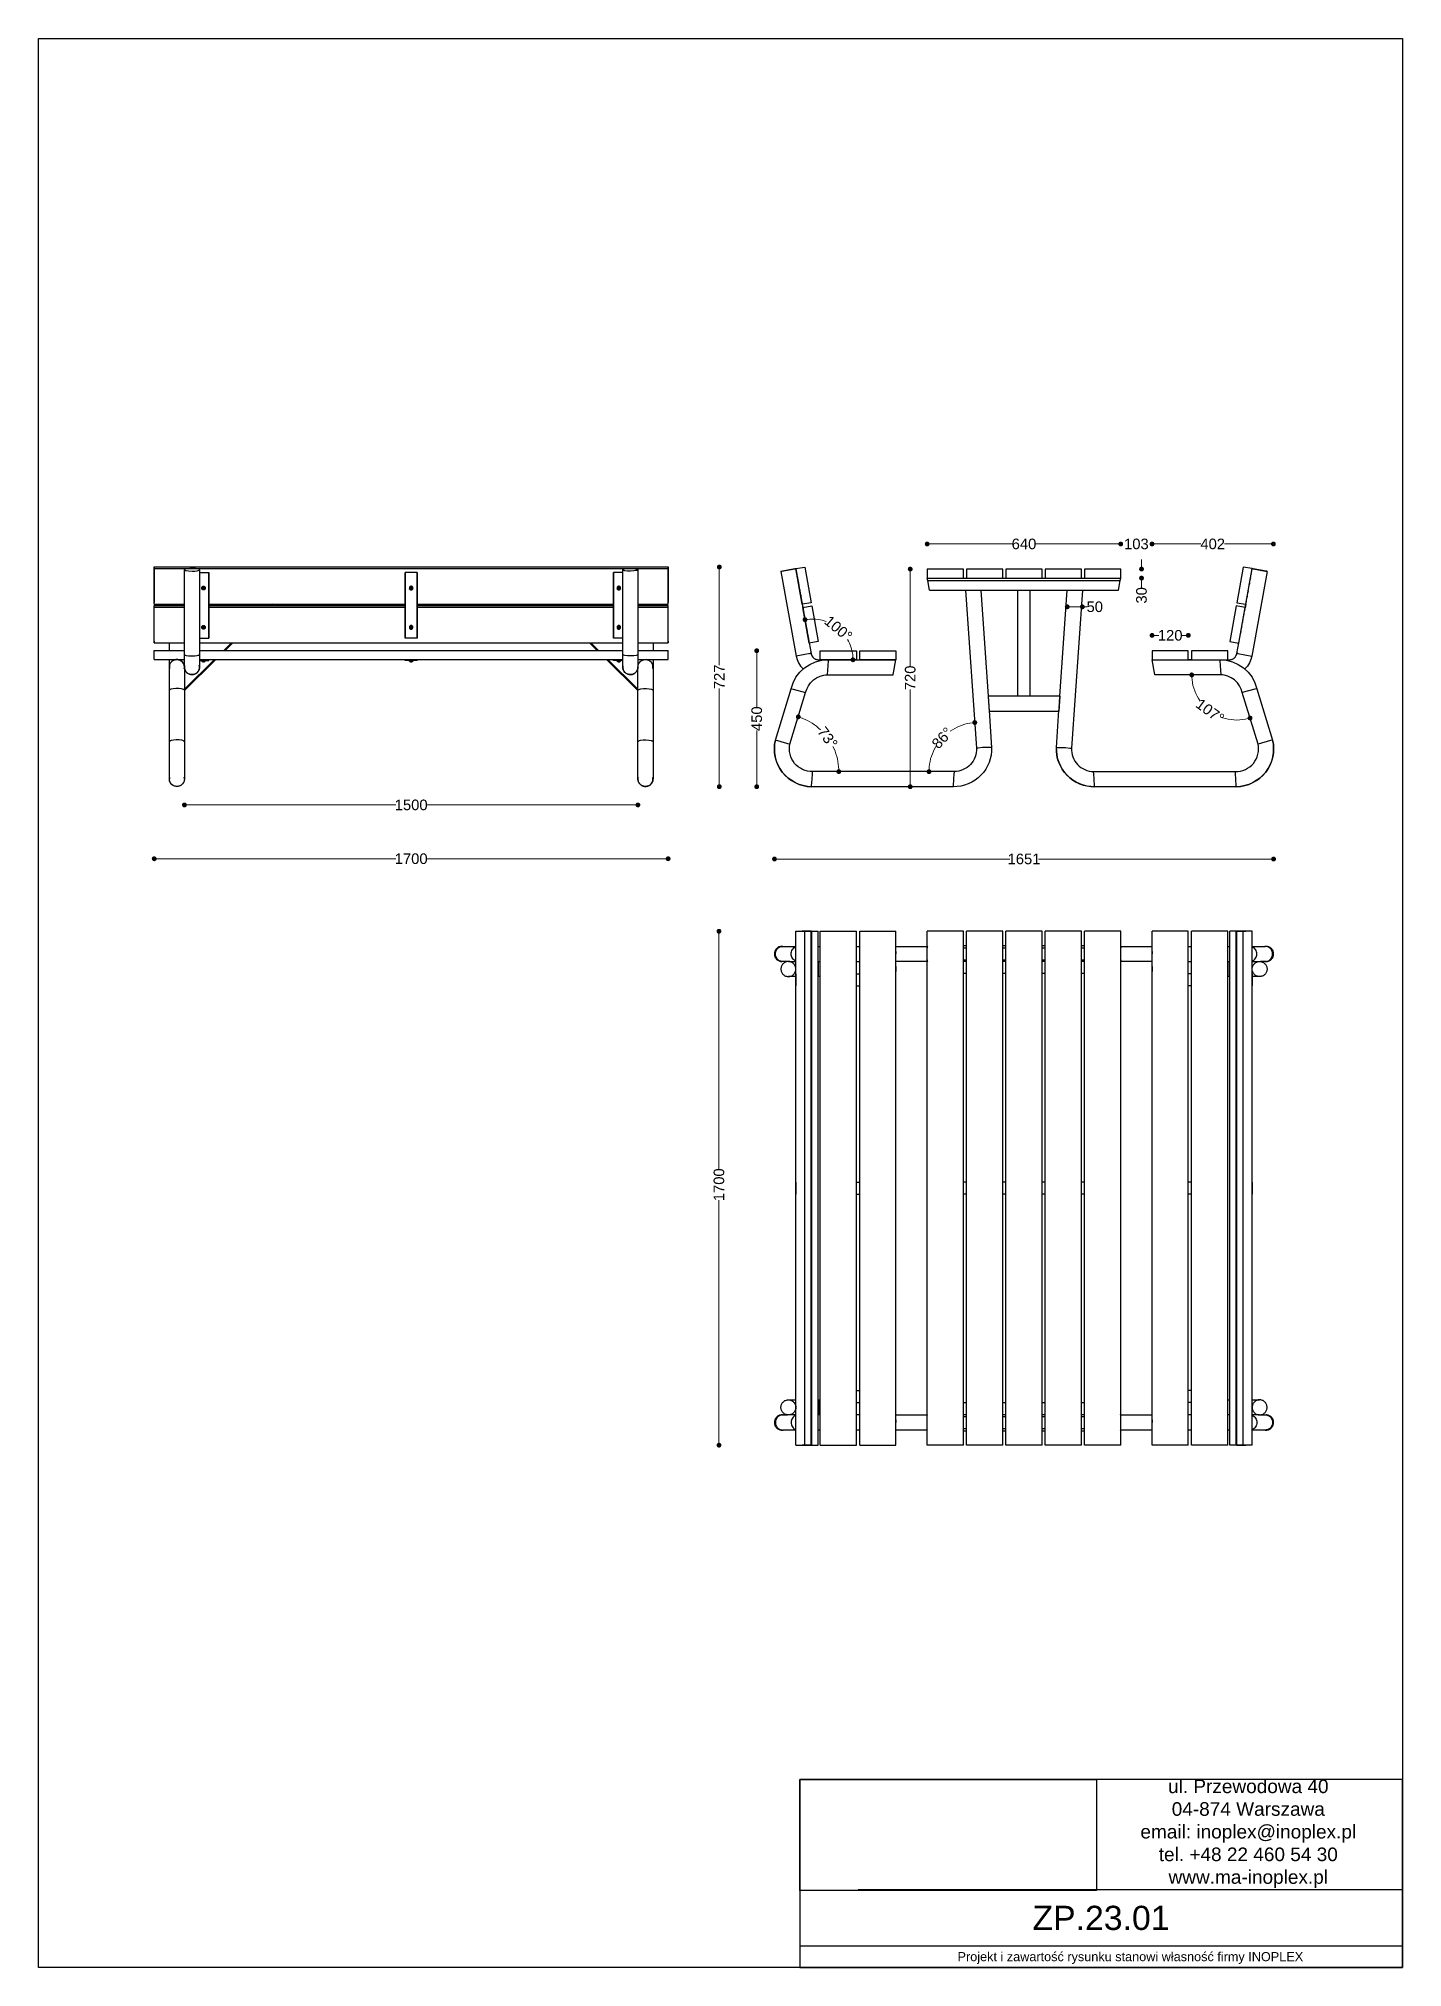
# Model space of a CAD drawing. Header units: millimetres. Extents: x 9483 to 13995, y 24552 to 30933.
import ezdxf

# ---------------------------------------------------------------- set-up
doc = ezdxf.new("R2010")
doc.units = ezdxf.units.MM
doc.header["$LTSCALE"] = 3
for name, color, linetype in [('Czerwony', 1, 'Continuous'), ('PomaraÅ„czowy', 30, 'Continuous'), ('Turkusowy', 120, 'Continuous')]:
    doc.layers.add(name, color=color, linetype=linetype)
doc.styles.get("Standard").update_dxf_attribs({"font": 'arial.ttf'})
doc.dimstyles.new('MATEUSZ', dxfattribs={"dimtxt": 35, "dimasz": 16, "dimexe": 0.18, "dimexo": 0.0625, "dimgap": 0.09, "dimtad": 0, "dimdec": 0, "dimdsep": 46, "dimtxsty": 'Standard', "dimblk": 'DOT', "dimcen": 0.09, "dimse1": 1, "dimse2": 1, "dimadec": 0, "dimazin": 0, "dimtfac": 1, "dimtdec": 0, "dimtofl": 0, "dimtmove": 0, "dimatfit": 3, "dimfxl": 1, "dimtolj": 1, "dimtzin": 0, "dimlwd": 9, "dimlwe": 9, "dimarcsym": 0})
picture_1 = doc.add_image_def('image1.jpg', size_in_pixel=(1896, 709))

msp = doc.modelspace()

# ---------------------------------------------------------------- texts
at = {"attachment_point": 5}
for s, width, gutter_width, heights, insert, char_height in [('ul. Przewodowa 40\\P04-874 Warszawa\\Pemail: inoplex@inoplex.pl\\Ptel. +48 22 460 54 30\\Pwww.ma-inoplex.pl', 1019.877, 1, [432.7], (13485.1, 24994.8), 45), ('ZP.23.01', 1993.625, 1, [0], (12997.9, 24715.8), 80), ('\\pxqc;Projekt i zawartość rysunku stanowi własność firmy INOPLEX ', 1800.088, 12.5, [70.5], (13095, 24583.6), 30)]:
    msp.add_mtext_dynamic_manual_height_columns(s, width=width, gutter_width=gutter_width, heights=heights, dxfattribs=dict(at, insert=insert, char_height=char_height))

# ---------------------------------------------------------------- blocks, each defined once
blk = doc.blocks.new('_Dot')
at = {"color": 0, "linetype": 'ByBlock', "lineweight": -2}
blk.add_line((-0.5, 0), (-1, 0), dxfattribs=at)
at = {"color": 0, "linetype": 'ByBlock', "const_width": 0.5}
blk.add_lwpolyline([(-0.25, 0, 1), (0.25, 0, 1)], format="xyb", close=True, dxfattribs=at)
blk = doc.blocks.new('*D19')
at = {"color": 0, "lineweight": 9, "transparency": 16777216}
for p, q in [((9881.9, 28220), (10665.2, 28220)), ((11549.9, 28220), (10766.5, 28220))]:
    blk.add_line(p, q, dxfattribs=at)
at = {"layer": 'Defpoints', "color": 0, "transparency": 16777216}
for p in [(9865.9, 29062.5), (11565.9, 29062.5), (11565.9, 28220)]:
    blk.add_point(p, dxfattribs=at)
at = {"color": 0, "lineweight": 9, "transparency": 16777216, "xscale": 16, "yscale": 16, "zscale": 16, "rotation": 180}
blk.add_blockref('_Dot', (9865.9, 28220), dxfattribs=at)
at = {"color": 0, "lineweight": 9, "transparency": 16777216, "xscale": 16, "yscale": 16, "zscale": 16}
blk.add_blockref('_Dot', (11565.9, 28220), dxfattribs=at)
at = {"color": 0, "transparency": 16777216, "insert": (10715.9, 28220), "char_height": 35, "attachment_point": 5}
blk.add_mtext('\\A1;1700', dxfattribs=at)
blk = doc.blocks.new('*D20')
at = {"color": 0, "lineweight": 9, "transparency": 16777216}
for p, q in [((11933.7, 28219.2), (12695.9, 28219.2)), ((13552.8, 28219.2), (12790.6, 28219.2))]:
    blk.add_line(p, q, dxfattribs=at)
at = {"layer": 'Defpoints', "color": 0, "transparency": 16777216}
for p in [(11917.7, 28577.8), (13568.8, 28582.7), (13568.8, 28219.2)]:
    blk.add_point(p, dxfattribs=at)
at = {"color": 0, "lineweight": 9, "transparency": 16777216, "xscale": 16, "yscale": 16, "zscale": 16, "rotation": 180}
blk.add_blockref('_Dot', (11917.7, 28219.2), dxfattribs=at)
at = {"color": 0, "lineweight": 9, "transparency": 16777216, "xscale": 16, "yscale": 16, "zscale": 16}
blk.add_blockref('_Dot', (13568.8, 28219.2), dxfattribs=at)
at = {"color": 0, "transparency": 16777216, "insert": (12743.2, 28219.2), "char_height": 35, "attachment_point": 5}
blk.add_mtext('\\A1;1651', dxfattribs=at)
blk = doc.blocks.new('*D21')
at = {"color": 0, "lineweight": 9, "transparency": 16777216}
for p, q in [((11734.1, 27964.2), (11734.1, 27192.2)), ((11734.1, 26296.2), (11734.1, 27091))]:
    blk.add_line(p, q, dxfattribs=at)
at = {"layer": 'Defpoints', "color": 0, "transparency": 16777216}
for p in [(11988.4, 27980.2), (11734.1, 26280.2), (11988.4, 26280.2)]:
    blk.add_point(p, dxfattribs=at)
at = {"color": 0, "lineweight": 9, "transparency": 16777216, "xscale": 16, "yscale": 16, "zscale": 16}
for p, rotation in [((11734.1, 27980.2), 90), ((11734.1, 26280.2), 270)]:
    blk.add_blockref('_Dot', p, dxfattribs=dict(at, rotation=rotation))
at = {"color": 0, "transparency": 16777216, "insert": (11734.1, 27141.6), "char_height": 35, "attachment_point": 5, "rotation": 90}
blk.add_mtext('\\A1;1700', dxfattribs=at)
blk = doc.blocks.new('*D22')
at = {"color": 0, "lineweight": 9, "transparency": 16777216}
for p, q in [((11735.2, 29169.1), (11735.2, 28860.4)), ((11735.2, 28474.4), (11735.2, 28783.2))]:
    blk.add_line(p, q, dxfattribs=at)
at = {"layer": 'Defpoints', "color": 0, "transparency": 16777216}
for p in [(12165.9, 29185.1), (11735.2, 28458.4), (12188.5, 28458.4)]:
    blk.add_point(p, dxfattribs=at)
at = {"color": 0, "lineweight": 9, "transparency": 16777216, "xscale": 16, "yscale": 16, "zscale": 16}
for p, rotation in [((11735.2, 29185.1), 90), ((11735.2, 28458.4), 270)]:
    blk.add_blockref('_Dot', p, dxfattribs=dict(at, rotation=rotation))
at = {"color": 0, "transparency": 16777216, "insert": (11735.2, 28821.8), "char_height": 35, "attachment_point": 5, "rotation": 90}
blk.add_mtext('\\A1;727', dxfattribs=at)
blk = doc.blocks.new('*D23')
at = {"color": 0, "lineweight": 9, "transparency": 16777216}
for p, q in [((13182.7, 28959), (13189.6, 28959)), ((13270.7, 28959), (13263.7, 28959))]:
    blk.add_line(p, q, dxfattribs=at)
at = {"layer": 'Defpoints', "color": 0, "transparency": 16777216}
for p in [(13166.7, 28908.3), (13286.7, 28959), (13286.7, 28908.3)]:
    blk.add_point(p, dxfattribs=at)
at = {"color": 0, "lineweight": 9, "transparency": 16777216, "xscale": 16, "yscale": 16, "zscale": 16, "rotation": 180}
blk.add_blockref('_Dot', (13166.7, 28959), dxfattribs=at)
at = {"color": 0, "lineweight": 9, "transparency": 16777216, "xscale": 16, "yscale": 16, "zscale": 16}
blk.add_blockref('_Dot', (13286.7, 28959), dxfattribs=at)
at = {"color": 0, "transparency": 16777216, "insert": (13226.7, 28959), "char_height": 35, "attachment_point": 5}
blk.add_mtext('\\A1;120', dxfattribs=at)
blk = doc.blocks.new('*D24')
at = {"color": 0, "lineweight": 9, "transparency": 16777216}
for start, end in [(46.91846, 68.15385), (4.83927, 26.07466)]:
    blk.add_arc((11941, 28508.3), 189.5, start, end, dxfattribs=at)
at = {"layer": 'Defpoints', "color": 0, "transparency": 16777216}
for p in [(12020.9, 28769.7), (11968.9, 28599.6), (12113.6, 28586.4), (12043.9, 28508.3), (12512.9, 28508.3)]:
    blk.add_point(p, dxfattribs=at)
at = {"color": 0, "lineweight": 9, "transparency": 16777216, "xscale": 16, "yscale": 16, "zscale": 16}
for p, rotation in [((11996.4, 28689.5), 160.5734808601557), ((12130.5, 28508.3), 272.4196339859955)]:
    blk.add_blockref('_Dot', p, dxfattribs=dict(at, rotation=rotation))
at = {"color": 0, "transparency": 16777216, "insert": (12093.3, 28621), "char_height": 35, "attachment_point": 5, "rotation": 306.49656}
blk.add_mtext('\\A1;73°', dxfattribs=at)
blk = doc.blocks.new('*D25')
at = {"color": 0, "lineweight": 9, "transparency": 16777216}
for start, end in [(186.14432, 215.40893), (251.599, 280.86361)]:
    blk.add_arc((13447.4, 28828.3), 149.3, start, end, dxfattribs=at)
at = {"layer": 'Defpoints', "color": 0, "transparency": 16777216}
for p in [(13176.2, 28828.3), (13399.5, 28828.3), (13326.1, 28741.3), (13465.3, 28769.7), (13517.3, 28599.6)]:
    blk.add_point(p, dxfattribs=at)
at = {"color": 0, "lineweight": 9, "transparency": 16777216, "xscale": 16, "yscale": 16, "zscale": 16}
for p, rotation in [((13298.1, 28828.3), 93.07267876096263), ((13491, 28685.6), 13.93524607316073)]:
    blk.add_blockref('_Dot', p, dxfattribs=dict(at, rotation=rotation))
at = {"color": 0, "transparency": 16777216, "insert": (13358.6, 28708.3), "char_height": 35, "attachment_point": 5, "rotation": 323.50396}
blk.add_mtext('\\A1;107°', dxfattribs=at)
blk = doc.blocks.new('*D26')
at = {"color": 0, "lineweight": 9, "transparency": 16777216}
for start, end in [(70.23438, 93.40994), (6.8065, 29.98206)]:
    blk.add_arc((12042.6, 28878.3), 134.8, start, end, dxfattribs=at)
at = {"layer": 'Defpoints', "color": 0, "transparency": 16777216}
for p in [(12021, 28998.4), (12021.6, 28994.9), (12155.1, 28952.5), (12095.9, 28878.3), (12319.6, 28878.3)]:
    blk.add_point(p, dxfattribs=at)
at = {"color": 0, "lineweight": 9, "transparency": 16777216, "xscale": 16, "yscale": 16, "zscale": 16}
for p, rotation in [((12018.7, 29011), 186.813191534598), ((12177.4, 28878.3), 273.4032481241796)]:
    blk.add_blockref('_Dot', p, dxfattribs=dict(at, rotation=rotation))
at = {"color": 0, "transparency": 16777216, "insert": (12129, 28981.7), "char_height": 35, "attachment_point": 5, "rotation": 320.10822}
blk.add_mtext('\\A1;100°', dxfattribs=at)
blk = doc.blocks.new('*D27')
at = {"color": 0, "lineweight": 9, "transparency": 16777216}
for start, end in [(99.60405, 124.76596), (149.20316, 174.36507)]:
    blk.add_arc((12591.6, 28508.3), 162.8, start, end, dxfattribs=at)
at = {"layer": 'Defpoints', "color": 0, "transparency": 16777216}
for p in [(12550, 29108.4), (12503.8, 28645.4), (12586.2, 28585.9), (12043.9, 28508.3), (12512.9, 28508.3)]:
    blk.add_point(p, dxfattribs=at)
at = {"color": 0, "lineweight": 9, "transparency": 16777216, "xscale": 16, "yscale": 16, "zscale": 16}
for p, rotation in [((12580.4, 28670.7), 6.786585741453559), ((12428.9, 28508.3), 267.182534091731)]:
    blk.add_blockref('_Dot', p, dxfattribs=dict(at, rotation=rotation))
at = {"color": 0, "transparency": 16777216, "insert": (12472.6, 28619.4), "char_height": 35, "attachment_point": 5, "rotation": 46.98456}
blk.add_mtext('\\A1;86°', dxfattribs=at)
blk = doc.blocks.new('*D28')
at = {"color": 0, "lineweight": 9, "transparency": 16777216}
for p, q in [((11859.1, 28892.3), (11859.1, 28722.8)), ((11859.1, 28474.4), (11859.1, 28644))]:
    blk.add_line(p, q, dxfattribs=at)
at = {"layer": 'Defpoints', "color": 0, "transparency": 16777216}
for p in [(12319.6, 28908.3), (11859.1, 28458.4), (12509.5, 28458.4)]:
    blk.add_point(p, dxfattribs=at)
at = {"color": 0, "lineweight": 9, "transparency": 16777216, "xscale": 16, "yscale": 16, "zscale": 16}
for p, rotation in [((11859.1, 28908.3), 90), ((11859.1, 28458.4), 270)]:
    blk.add_blockref('_Dot', p, dxfattribs=dict(at, rotation=rotation))
at = {"color": 0, "transparency": 16777216, "insert": (11859.1, 28683.4), "char_height": 35, "attachment_point": 5, "rotation": 90}
blk.add_mtext('\\A1;450', dxfattribs=at)
blk = doc.blocks.new('*D29')
at = {"color": 0, "lineweight": 9, "transparency": 16777216}
for p, q in [((12366.8, 29162.3), (12366.8, 28856.9)), ((12366.8, 28474.4), (12366.8, 28779.8))]:
    blk.add_line(p, q, dxfattribs=at)
at = {"layer": 'Defpoints', "color": 0, "transparency": 16777216}
for p in [(12423, 29178.3), (12366.8, 28458.4), (12509.5, 28458.4)]:
    blk.add_point(p, dxfattribs=at)
at = {"color": 0, "lineweight": 9, "transparency": 16777216, "xscale": 16, "yscale": 16, "zscale": 16}
for p, rotation in [((12366.8, 29178.3), 90), ((12366.8, 28458.4), 270)]:
    blk.add_blockref('_Dot', p, dxfattribs=dict(at, rotation=rotation))
at = {"color": 0, "transparency": 16777216, "insert": (12366.8, 28818.4), "char_height": 35, "attachment_point": 5, "rotation": 90}
blk.add_mtext('\\A1;720', dxfattribs=at)
blk = doc.blocks.new('*D30')
at = {"color": 0, "lineweight": 9, "transparency": 16777216}
for p, q in [((12439, 29261.3), (12704.3, 29261.3)), ((13047.2, 29261.3), (12781.9, 29261.3))]:
    blk.add_line(p, q, dxfattribs=at)
at = {"layer": 'Defpoints', "color": 0, "transparency": 16777216}
for p in [(13063.2, 29261.3), (12423, 29178.3), (13063.2, 29178.3)]:
    blk.add_point(p, dxfattribs=at)
at = {"color": 0, "lineweight": 9, "transparency": 16777216, "xscale": 16, "yscale": 16, "zscale": 16, "rotation": 180}
blk.add_blockref('_Dot', (12423, 29261.3), dxfattribs=at)
at = {"color": 0, "lineweight": 9, "transparency": 16777216, "xscale": 16, "yscale": 16, "zscale": 16}
blk.add_blockref('_Dot', (13063.2, 29261.3), dxfattribs=at)
at = {"color": 0, "transparency": 16777216, "insert": (12743.1, 29261.3), "char_height": 35, "attachment_point": 5}
blk.add_mtext('\\A1;640', dxfattribs=at)
blk = doc.blocks.new('*D31')
at = {"color": 0, "lineweight": 9, "transparency": 16777216}
for p, q in [((12902.2, 29053.5), (12920.2, 29053.5)), ((12936.2, 29053.5), (12952.2, 29053.5))]:
    blk.add_line(p, q, dxfattribs=at)
at = {"layer": 'Defpoints', "color": 0, "transparency": 16777216}
for p in [(12886.2, 29108.4), (12936.2, 29108.4), (12936.2, 29053.5)]:
    blk.add_point(p, dxfattribs=at)
at = {"color": 0, "lineweight": 9, "transparency": 16777216, "xscale": 16, "yscale": 16, "zscale": 16, "rotation": 180}
blk.add_blockref('_Dot', (12886.2, 29053.5), dxfattribs=at)
at = {"color": 0, "lineweight": 9, "transparency": 16777216, "xscale": 16, "yscale": 16, "zscale": 16}
blk.add_blockref('_Dot', (12936.2, 29053.5), dxfattribs=at)
at = {"color": 0, "transparency": 16777216, "insert": (12977.3, 29053.5), "char_height": 35, "attachment_point": 5}
blk.add_mtext('\\A1;50', dxfattribs=at)
blk = doc.blocks.new('*D32')
at = {"color": 0, "lineweight": 9, "transparency": 16777216}
for p, q in [((13131.9, 29194.3), (13131.9, 29210.3)), ((13131.9, 29132.3), (13131.9, 29116.3))]:
    blk.add_line(p, q, dxfattribs=at)
at = {"layer": 'Defpoints', "color": 0, "transparency": 16777216}
for p in [(13063.2, 29178.3), (13063.2, 29148.3), (13131.9, 29148.3)]:
    blk.add_point(p, dxfattribs=at)
at = {"color": 0, "lineweight": 9, "transparency": 16777216, "xscale": 16, "yscale": 16, "zscale": 16}
for p, rotation in [((13131.9, 29178.3), 270), ((13131.9, 29148.3), 90)]:
    blk.add_blockref('_Dot', p, dxfattribs=dict(at, rotation=rotation))
at = {"color": 0, "transparency": 16777216, "insert": (13131.9, 29091.3), "char_height": 35, "attachment_point": 5, "rotation": 90}
blk.add_mtext('\\A1;30', dxfattribs=at)
blk = doc.blocks.new('*D33')
at = {"color": 0, "lineweight": 9, "transparency": 16777216}
for p, q in [((9981.8, 28398), (10665.2, 28398)), ((11449.9, 28398), (10766.5, 28398))]:
    blk.add_line(p, q, dxfattribs=at)
at = {"layer": 'Defpoints', "color": 0, "transparency": 16777216}
for p in [(9965.8, 28607.6), (11465.9, 28607.6), (11465.9, 28398)]:
    blk.add_point(p, dxfattribs=at)
at = {"color": 0, "lineweight": 9, "transparency": 16777216, "xscale": 16, "yscale": 16, "zscale": 16, "rotation": 180}
blk.add_blockref('_Dot', (9965.8, 28398), dxfattribs=at)
at = {"color": 0, "lineweight": 9, "transparency": 16777216, "xscale": 16, "yscale": 16, "zscale": 16}
blk.add_blockref('_Dot', (11465.9, 28398), dxfattribs=at)
at = {"color": 0, "transparency": 16777216, "insert": (10715.9, 28398), "char_height": 35, "attachment_point": 5}
blk.add_mtext('\\A1;1500', dxfattribs=at)
blk = doc.blocks.new('*D34')
at = {"color": 0, "lineweight": 9, "transparency": 16777216}
for p, q in [((13182.7, 29261.3), (13328.2, 29261.3)), ((13552.2, 29261.3), (13406.7, 29261.3))]:
    blk.add_line(p, q, dxfattribs=at)
at = {"layer": 'Defpoints', "color": 0, "transparency": 16777216}
for p in [(13568.2, 29261.3), (13166.7, 28908.3), (13568.2, 28570.8)]:
    blk.add_point(p, dxfattribs=at)
at = {"color": 0, "lineweight": 9, "transparency": 16777216, "xscale": 16, "yscale": 16, "zscale": 16, "rotation": 180}
blk.add_blockref('_Dot', (13166.7, 29261.3), dxfattribs=at)
at = {"color": 0, "lineweight": 9, "transparency": 16777216, "xscale": 16, "yscale": 16, "zscale": 16}
blk.add_blockref('_Dot', (13568.2, 29261.3), dxfattribs=at)
at = {"color": 0, "transparency": 16777216, "insert": (13367.4, 29261.3), "char_height": 35, "attachment_point": 5}
blk.add_mtext('\\A1;402', dxfattribs=at)
blk = doc.blocks.new('*D35')
at = {"color": 0, "lineweight": 9, "transparency": 16777216}
for p, q in [((13047.2, 29261.3), (13031.2, 29261.3)), ((13182.7, 29261.3), (13198.7, 29261.3))]:
    blk.add_line(p, q, dxfattribs=at)
at = {"layer": 'Defpoints', "color": 0, "transparency": 16777216}
for p in [(13166.7, 29261.3), (13063.2, 29178.3), (13166.7, 28908.3)]:
    blk.add_point(p, dxfattribs=at)
at = {"color": 0, "lineweight": 9, "transparency": 16777216, "xscale": 16, "yscale": 16, "zscale": 16}
blk.add_blockref('_Dot', (13063.2, 29261.3), dxfattribs=at)
at = {"color": 0, "lineweight": 9, "transparency": 16777216, "xscale": 16, "yscale": 16, "zscale": 16, "rotation": 180}
blk.add_blockref('_Dot', (13166.7, 29261.3), dxfattribs=at)
at = {"color": 0, "transparency": 16777216, "insert": (13114.9, 29261.3), "char_height": 35, "attachment_point": 5}
blk.add_mtext('\\A1;103', dxfattribs=at)

# ---------------------------------------------------------------- dimensions: what is measured, and where the dimension line sits
for base, p1, p2, picture, middle in [((13063.2, 29261.3), (12423, 29178.3), (13063.2, 29178.3), '*D30', (12743.1, 29261.3)), ((13166.6672, 29261.3239), (13063.1795, 29178.3466), (13166.6672, 28908.3351), '*D35', (13114.9234, 29261.3239)), ((13568.195, 29261.3239), (13166.6672, 28908.3351), (13568.195, 28570.78), '*D34', (13367.4311, 29261.3239)), ((12936.2, 29053.5), (12886.2, 29108.4), (12936.2, 29108.4), '*D31', (12977.3, 29053.5)), ((13286.7, 28959), (13166.7, 28908.3), (13286.7, 28908.3), '*D23', (13226.7, 28959)), ((11465.9, 28398), (9965.8, 28607.6), (11465.9, 28607.6), '*D33', (10715.9, 28398))]:
    dim = msp.add_linear_dim(base=base, p1=p1, p2=p2, dimstyle='MATEUSZ')
    dim.commit()
    dim.dimension.update_dxf_attribs({"geometry": picture, "text_midpoint": middle})
at = {"color": 0}
dim = msp.add_linear_dim(base=(11735.2, 28458.4), p1=(12165.9, 29185.1), p2=(12188.5, 28458.4), angle=90, dimstyle='MATEUSZ', dxfattribs=at)
dim.commit()
dim.dimension.update_dxf_attribs({"geometry": '*D22', "text_midpoint": (11735.2, 28821.8)})
for base, p1, p2, picture, middle in [((12366.8, 28458.4), (12423, 29178.3), (12509.5, 28458.4), '*D29', (12366.8, 28818.4)), ((13131.9, 29148.3), (13063.2, 29178.3), (13063.2, 29148.3), '*D32', (13131.9, 29091.3)), ((11859.1, 28458.4), (12319.6, 28908.3), (12509.5, 28458.4), '*D28', (11859.1, 28683.4))]:
    dim = msp.add_linear_dim(base=base, p1=p1, p2=p2, angle=90, dimstyle='MATEUSZ')
    dim.commit()
    dim.dimension.update_dxf_attribs({"geometry": picture, "text_midpoint": middle})
for base, line1, line2, picture, middle in [((12503.8, 28645.4), ((12512.9, 28508.3), (12043.9, 28508.3)), ((12550, 29108.4), (12586.2, 28585.9)), '*D27', (12472.6, 28619.4)), ((12155.1, 28952.5), ((12095.9, 28878.3), (12319.6, 28878.3)), ((12021, 28998.4), (12021.6, 28994.9)), '*D26', (12129, 28981.7)), ((13326.1, 28741.3), ((13517.3, 28599.6), (13465.3, 28769.7)), ((13399.5, 28828.3), (13176.2, 28828.3)), '*D25', (13358.6, 28708.3)), ((12113.6, 28586.4), ((12512.9, 28508.3), (12043.9, 28508.3)), ((11968.9, 28599.6), (12020.9, 28769.7)), '*D24', (12093.3, 28621))]:
    dim = msp.add_angular_dim_2l(base=base, line1=line1, line2=line2, dimstyle='MATEUSZ')
    dim.commit()
    dim.dimension.update_dxf_attribs({"geometry": picture, "text_midpoint": middle})
for base, p1, p2, picture, middle in [((11565.9, 28220), (9865.9, 29062.5), (11565.9, 29062.5), '*D19', (10715.9, 28220)), ((13568.8, 28219.2), (11917.7, 28577.8), (13568.8, 28582.7), '*D20', (12743.2, 28219.2))]:
    dim = msp.add_linear_dim(base=base, p1=p1, p2=p2, dimstyle='MATEUSZ', dxfattribs=at)
    dim.commit()
    dim.dimension.update_dxf_attribs({"geometry": picture, "text_midpoint": middle})
dim = msp.add_linear_dim(base=(11734.1, 26280.2), p1=(11988.4, 27980.2), p2=(11988.4, 26280.2), angle=90, dimstyle='MATEUSZ', dxfattribs=at)
dim.commit()
dim.dimension.update_dxf_attribs({"geometry": '*D21', "text_midpoint": (11734.1, 27141.6), "dimtype": 160})

# ---------------------------------------------------------------- linework, layer by layer
for p, q in [((13995, 24809.6), (12194.9, 24809.6)), ((13994.7, 24623), (12001.1, 24623))]:
    msp.add_line(p, q)
for points in [[(9483.3, 24552.5), (9483.3, 30933.2), (13995, 30933.2), (13995, 24552.5)], [(12001.1, 24552.5), (13995, 24552.5), (13995, 25174.2), (12001.1, 25174.2)]]:
    msp.add_lwpolyline(points, close=True)
at = {"layer": 'Czerwony', "color": 0}
for p, q in [((9865.9, 29180.6), (9865.9, 29185.9)), ((9865.9, 29185.9), (9865.9, 29067.8)), ((9865.9, 29185.9), (11565.9, 29185.9)), ((9865.9, 29062.5), (9865.9, 29180.6)), ((9865.9, 29180.6), (11565.9, 29180.6)), ((11565.9, 29180.6), (11565.9, 29185.9)), ((11565.9, 29185.9), (11565.9, 29067.8)), ((11565.9, 29062.5), (11565.9, 29180.6)), ((11988.4, 29179.8), (12017.9, 29185.1)), ((12009.7, 29061.7), (11988.4, 29179.8)), ((12017.9, 29185.1), (12039.2, 29067)), ((12543, 29178.3), (12423, 29178.3)), ((12423, 29178.3), (12423, 29148.3)), ((12543, 29148.3), (12543, 29178.3)), ((12673, 29178.3), (12553, 29178.3)), ((12553, 29178.3), (12553, 29148.3)), ((12673, 29148.3), (12673, 29178.3)), ((12803.1, 29178.3), (12683.1, 29178.3)), ((12683.1, 29178.3), (12683.1, 29148.3)), ((12803.1, 29148.3), (12803.1, 29178.3)), ((12933.2, 29178.3), (12813.2, 29178.3)), ((12813.2, 29178.3), (12813.2, 29148.3)), ((12933.2, 29148.3), (12933.2, 29178.3)), ((13063.2, 29178.3), (12943.2, 29178.3)), ((12943.2, 29178.3), (12943.2, 29148.3)), ((13063.2, 29148.3), (13063.2, 29178.3)), ((13468.3, 29185.1), (13447, 29067)), ((13497.8, 29179.8), (13468.3, 29185.1)), ((13476.5, 29061.7), (13497.8, 29179.8)), ((12423, 29148.3), (12543, 29148.3)), ((12553, 29148.3), (12673, 29148.3)), ((12683.1, 29148.3), (12803.1, 29148.3)), ((12813.2, 29148.3), (12933.2, 29148.3)), ((12943.2, 29148.3), (13063.2, 29148.3)), ((9865.9, 29062.5), (9965.9, 29062.5)), ((9865.9, 29052.4), (9865.9, 29057.7)), ((9865.9, 29057.7), (9965.9, 29057.7)), ((9865.9, 28934.3), (9865.9, 29052.4)), ((9865.9, 29052.4), (9965.9, 29052.4)), ((10046.9, 29062.5), (10695.9, 29062.5)), ((10046.9, 29057.7), (10695.9, 29057.7)), ((10046.9, 29052.4), (10695.9, 29052.4)), ((10735.9, 29062.5), (11384.9, 29062.5)), ((10735.9, 29057.7), (11384.9, 29057.7)), ((10735.9, 29052.4), (11384.9, 29052.4)), ((11465.9, 29062.5), (11565.9, 29062.5)), ((11465.9, 29057.7), (11565.9, 29057.7)), ((11465.9, 29052.4), (11565.9, 29052.4)), ((11565.9, 29052.4), (11565.9, 29057.7)), ((11565.9, 28934.3), (11565.9, 29052.4)), ((12039.2, 29067), (12009.7, 29061.7)), ((12011.5, 29051.7), (12041, 29057)), ((12032.8, 28933.6), (12011.5, 29051.7)), ((12041, 29057), (12062.3, 28938.9)), ((13445.2, 29057), (13423.9, 28938.9)), ((13474.7, 29051.7), (13445.2, 29057)), ((13447, 29067), (13476.5, 29061.7)), ((13453.4, 28933.6), (13474.7, 29051.7)), ((9865.9, 28939.6), (9865.9, 28934.3)), ((9865.9, 28934.3), (9965.9, 28934.3)), ((9865.9, 28879.1), (9865.9, 28909.1)), ((9865.9, 28909.1), (9965.9, 28909.1)), ((10015.9, 28934.3), (11415.9, 28934.3)), ((10015.9, 28909.1), (11415.9, 28909.1)), ((11465.9, 28934.3), (11565.9, 28934.3)), ((11465.9, 28909.1), (11565.9, 28909.1)), ((11565.9, 28939.6), (11565.9, 28934.3)), ((11565.9, 28879.1), (11565.9, 28909.1)), ((12062.3, 28938.9), (12032.8, 28933.6)), ((12069.1, 28878.3), (12069.1, 28908.3)), ((12069.1, 28908.3), (12189.1, 28908.3)), ((12189.1, 28908.3), (12189.1, 28878.3)), ((12199.6, 28878.3), (12199.6, 28908.3)), ((12199.6, 28908.3), (12319.6, 28908.3)), ((12319.6, 28908.3), (12319.6, 28878.3)), ((13286.7, 28908.3), (13166.7, 28908.3)), ((13166.7, 28908.3), (13166.7, 28878.3)), ((13286.7, 28878.3), (13286.7, 28908.3)), ((13417.1, 28908.3), (13297.1, 28908.3)), ((13297.1, 28908.3), (13297.1, 28878.3)), ((13417.1, 28878.3), (13417.1, 28908.3)), ((13423.9, 28938.9), (13453.4, 28933.6)), ((9865.9, 28879.1), (9965.9, 28879.1)), ((10015.9, 28879.1), (11415.9, 28879.1)), ((11465.9, 28879.1), (11565.9, 28879.1)), ((12189.1, 28878.3), (12069.1, 28878.3)), ((12319.6, 28878.3), (12199.6, 28878.3)), ((13166.7, 28878.3), (13286.7, 28878.3)), ((13297.1, 28878.3), (13417.1, 28878.3)), ((11988.4, 27980.2), (12018, 27980.2)), ((11988.4, 26280.2), (11988.4, 27980.2)), ((12039.3, 27980.2), (12009.7, 27980.2)), ((12011.5, 27980.2), (12041.1, 27980.2)), ((12018, 27980.2), (12039.3, 27980.2)), ((12018, 26280.2), (12018, 27980.2)), ((12039.3, 26280.2), (12039.3, 27980.2)), ((12041.1, 27980.2), (12062.3, 27980.2)), ((12041.1, 26280.2), (12041.1, 27980.2)), ((12062.3, 26280.2), (12062.3, 27980.2)), ((12069.2, 27980.2), (12189.2, 27980.2)), ((12069.2, 26280.2), (12069.2, 27980.2)), ((12189.2, 26280.2), (12189.2, 27980.2)), ((12199.6, 27980.2), (12319.6, 27980.2)), ((12199.6, 26280.2), (12199.6, 27980.2)), ((12319.6, 26280.2), (12319.6, 27980.2)), ((12543.1, 27980.2), (12423.1, 27980.2)), ((12423.1, 26280.2), (12423.1, 27980.2)), ((12543.1, 26280.2), (12543.1, 27980.2)), ((12673.1, 27980.2), (12553.1, 27980.2)), ((12553.1, 26280.2), (12553.1, 27980.2)), ((12673.1, 26280.2), (12673.1, 27980.2)), ((12803.2, 27980.2), (12683.2, 27980.2)), ((12683.2, 26280.2), (12683.2, 27980.2)), ((12803.2, 26280.2), (12803.2, 27980.2)), ((12933.2, 27980.2), (12813.2, 27980.2)), ((12813.2, 26280.2), (12813.2, 27980.2)), ((12933.2, 26280.2), (12933.2, 27980.2)), ((13063.2, 27980.2), (12943.2, 27980.2)), ((12943.2, 26280.2), (12943.2, 27980.2)), ((13063.2, 26280.2), (13063.2, 27980.2)), ((13286.7, 27980.2), (13166.7, 27980.2)), ((13166.7, 26280.2), (13166.7, 27980.2)), ((13286.7, 26280.2), (13286.7, 27980.2)), ((13417.2, 27980.2), (13297.2, 27980.2)), ((13297.2, 26280.2), (13297.2, 27980.2)), ((13417.2, 26280.2), (13417.2, 27980.2)), ((13445.3, 27980.2), (13424, 27980.2)), ((13424, 26280.2), (13424, 27980.2)), ((13474.8, 27980.2), (13445.3, 27980.2)), ((13445.3, 26280.2), (13445.3, 27980.2)), ((13447.1, 27980.2), (13476.6, 27980.2)), ((13468.3, 27980.2), (13447.1, 27980.2)), ((13447.1, 26280.2), (13447.1, 27980.2)), ((13497.9, 27980.2), (13468.3, 27980.2)), ((13468.3, 26280.2), (13468.3, 27980.2)), ((13497.9, 26280.2), (13497.9, 27980.2)), ((11988.4, 26280.2), (12018, 26280.2)), ((12039.3, 26280.2), (12009.7, 26280.2)), ((12011.5, 26280.2), (12041.1, 26280.2)), ((12018, 26280.2), (12039.3, 26280.2)), ((12041.1, 26280.2), (12062.3, 26280.2)), ((12069.2, 26280.2), (12189.2, 26280.2)), ((12199.6, 26280.2), (12319.6, 26280.2)), ((12543.1, 26280.2), (12423.1, 26280.2)), ((12673.1, 26280.2), (12553.1, 26280.2)), ((12803.2, 26280.2), (12683.2, 26280.2)), ((12933.2, 26280.2), (12813.2, 26280.2)), ((13063.2, 26280.2), (12943.2, 26280.2)), ((13286.7, 26280.2), (13166.7, 26280.2)), ((13417.2, 26280.2), (13297.2, 26280.2)), ((13445.3, 26280.2), (13424, 26280.2)), ((13474.8, 26280.2), (13445.3, 26280.2)), ((13468.3, 26280.2), (13447.1, 26280.2)), ((13447.1, 26280.2), (13476.6, 26280.2)), ((13497.9, 26280.2), (13468.3, 26280.2))]:
    msp.add_line(p, q, dxfattribs=at)
at = {"layer": 'PomaraÅ„czowy', "color": 0}
for p, q in [((9965.9, 28895.4), (9965.9, 29175.9)), ((10015.9, 29175.9), (10015.9, 28895.4)), ((10015.9, 29167.1), (10046.9, 29167.1)), ((10015.9, 29166.5), (10046.9, 29166.5)), ((10046.9, 29167.1), (10046.9, 28950.6)), ((10046.9, 29166.5), (10046.9, 29167.1)), ((10046.9, 28950), (10046.9, 29166.5)), ((10695.9, 29167.1), (10695.9, 28950.6)), ((10695.9, 29166.5), (10695.9, 29167.1)), ((10735.9, 29167.1), (10695.9, 29167.1)), ((10695.9, 28950), (10695.9, 29166.5)), ((10735.9, 29166.5), (10695.9, 29166.5)), ((10735.9, 29166.5), (10735.9, 29167.1)), ((10735.9, 29167.1), (10735.9, 28950.6)), ((10735.9, 28950), (10735.9, 29166.5)), ((11384.9, 29167.1), (11384.9, 28950.6)), ((11384.9, 29166.5), (11384.9, 29167.1)), ((11415.9, 29167.1), (11384.9, 29167.1)), ((11384.9, 28950), (11384.9, 29166.5)), ((11415.9, 29166.5), (11384.9, 29166.5)), ((11415.9, 28895.4), (11415.9, 29175.9)), ((11465.9, 29175.9), (11465.9, 28895.4)), ((11939.1, 29170.7), (11989.7, 28890.2)), ((11988.3, 29179.6), (11988.9, 29176.1)), ((11989, 29175.8), (11989.6, 29172.3)), ((11989.7, 29171.9), (11990.3, 29168.4)), ((11990.4, 29168.1), (11990.7, 29166.3)), ((11990.8, 29166.3), (11991.1, 29164.9)), ((11990.8, 29166), (11991, 29164.5)), ((11991.1, 29164.2), (11991.4, 29162.4)), ((11991.5, 29162.1), (11991.7, 29160.7)), ((11991.6, 29162.1), (11991.8, 29161)), ((11991.8, 29160.3), (11992.1, 29158.6)), ((13494.6, 29162.1), (13494.4, 29161)), ((13495.4, 29166.3), (13495.1, 29164.9)), ((13496.1, 29169.5), (13496.4, 29170.9)), ((13547.1, 29170.7), (13496.6, 28890.2)), ((13496.9, 29173.7), (13497, 29174.8)), ((13497.5, 29177.5), (13497.9, 29179.6)), ((11992.2, 29158.2), (11992.8, 29154.7)), ((11992.9, 29154.4), (11993.5, 29150.8)), ((11993.5, 29150.5), (11994.2, 29147)), ((11994, 29148.8), (11994.3, 29147.3)), ((11994.2, 29146.6), (11994.6, 29144.9)), ((11994.6, 29144.5), (11994.9, 29143.1)), ((11994.8, 29144.6), (11995, 29143.5)), ((11994.9, 29142.8), (11995.3, 29141)), ((11995.3, 29140.7), (11995.6, 29139.2)), ((11995.6, 29138.9), (11996, 29137.1)), ((11996, 29136.8), (11996.7, 29133.3)), ((11996.7, 29132.9), (11997.3, 29129.4)), ((11997.2, 29131.2), (11997.4, 29129.8)), ((11997.4, 29129.1), (11997.7, 29127.3)), ((11997.8, 29127), (11998, 29125.5)), ((11997.9, 29127), (11998.1, 29125.9)), ((11998.1, 29125.2), (11998.4, 29123.4)), ((11998.5, 29123.1), (11998.7, 29121.7)), ((11998.6, 29123.1), (11998.8, 29122)), ((11998.8, 29121.3), (11999.1, 29119.6)), ((11999.2, 29119.2), (11999.8, 29115.7)), ((11999.9, 29115.4), (12000.5, 29111.9)), ((12000.6, 29111.5), (12001.2, 29108)), ((12001, 29109.8), (12001.3, 29108.4)), ((12001.3, 29107.6), (12001.6, 29105.9)), ((12001.7, 29105.5), (12001.9, 29104.1)), ((12001.8, 29105.6), (12002, 29104.5)), ((12002, 29103.8), (12002.3, 29102)), ((12002.3, 29101.7), (12002.6, 29100.3)), ((12002.5, 29101.7), (12002.7, 29100.6)), ((12002.7, 29099.9), (12003, 29098.2)), ((12003, 29097.8), (12003.7, 29094.3)), ((12424.5, 29140.3), (13061.7, 29140.3)), ((12430.6, 29108.4), (12424.5, 29140.3)), ((12430.6, 29108.4), (13055.7, 29108.4)), ((12543, 29148.3), (12553.5, 29148.3)), ((12550, 29108.4), (12586.2, 28585.9)), ((12600, 29108.4), (12624.3, 28758.3)), ((12672.9, 29148.3), (12683.8, 29148.3)), ((12723.1, 28758.3), (12723.1, 29108.4)), ((12763.1, 28758.3), (12763.1, 29108.4)), ((12803.1, 29148.3), (12813.2, 29148.3)), ((12862, 28758.3), (12886.2, 29108.4)), ((12936.2, 29108.4), (12900, 28585.9)), ((12933.1, 29148.3), (12943.6, 29148.3)), ((13055.7, 29108.4), (13061.7, 29140.3)), ((13483, 29097.8), (13482.8, 29096.5)), ((13483.7, 29101.7), (13483.6, 29100.6)), ((13484.4, 29105.6), (13484.2, 29104.5)), ((13485.2, 29109.8), (13484.9, 29108.4)), ((13487.6, 29123.1), (13487.4, 29122)), ((13488.3, 29127), (13488.1, 29125.9)), ((13489.1, 29131.2), (13488.8, 29129.8)), ((13491.5, 29144.6), (13491.3, 29143.5)), ((13492.2, 29148.8), (13492, 29147.3)), ((9915.9, 29057.7), (9915.9, 29062.5)), ((10247.8, 29057.7), (10252.6, 29062.5)), ((10256.9, 29062.5), (10252.1, 29057.7)), ((11174.8, 29062.5), (11179.6, 29057.7)), ((11183.9, 29057.7), (11179.1, 29062.5)), ((11515.9, 29062.5), (11515.9, 29057.7)), ((12003.7, 29094), (12004.4, 29090.4)), ((12004.2, 29092.2), (12004.4, 29090.8)), ((12004.4, 29090.1), (12005.1, 29086.6)), ((12004.9, 29088.4), (12005.1, 29086.9)), ((12005.1, 29086.2), (12005.5, 29084.5)), ((12005.5, 29084.1), (12005.8, 29082.7)), ((12005.6, 29084.1), (12005.8, 29083.1)), ((12005.8, 29082.4), (12006.1, 29080.6)), ((12006.2, 29080.3), (12006.8, 29076.7)), ((12006.9, 29076.4), (12007.5, 29072.9)), ((12007.6, 29072.5), (12008.2, 29069)), ((12008, 29070.8), (12008.3, 29069.4)), ((12008.3, 29068.7), (12008.6, 29066.9)), ((12008.7, 29066.6), (12008.9, 29065.1)), ((12008.8, 29066.6), (12009, 29065.5)), ((12009, 29064.8), (12009.3, 29063)), ((12009.4, 29062.7), (12012.1, 29047.6)), ((12009.5, 29062.7), (12011.7, 29050.4)), ((12011.9, 29049.4), (12012.2, 29047.9)), ((12012.2, 29047.2), (12012.5, 29045.5)), ((12012.5, 29045.1), (12012.8, 29043.7)), ((12012.7, 29045.2), (12012.9, 29044.1)), ((12012.9, 29043.4), (12013.2, 29041.6)), ((12013.2, 29041.3), (12013.5, 29039.9)), ((12013.4, 29041.3), (12013.6, 29040.2)), ((12013.6, 29039.5), (12013.9, 29037.8)), ((12013.9, 29037.4), (12014.6, 29033.9)), ((12014.6, 29033.5), (12015.3, 29030)), ((13472.9, 29041.3), (13472.7, 29040.2)), ((13473.6, 29045.2), (13473.4, 29044.1)), ((13474.3, 29049.4), (13474.1, 29047.9)), ((13476.7, 29062.7), (13474.5, 29050.4)), ((13474.8, 29051.4), (13476.8, 29062.4)), ((13477.4, 29066.6), (13477.2, 29065.5)), ((13478.2, 29070.8), (13477.9, 29069.4)), ((13480.6, 29084.1), (13480.4, 29083.1)), ((13481.3, 29088.4), (13481.1, 29086.9)), ((13482, 29092.2), (13481.8, 29090.8)), ((12015.1, 29031.8), (12015.3, 29030.4)), ((12015.3, 29029.7), (12016, 29026.2)), ((12015.8, 29027.9), (12016, 29026.5)), ((12016, 29025.8), (12016.3, 29024.1)), ((12016.4, 29023.7), (12016.7, 29022.3)), ((12016.5, 29023.7), (12016.7, 29022.7)), ((12016.7, 29022), (12017, 29020.2)), ((12017.1, 29019.9), (12017.7, 29016.3)), ((12017.8, 29016), (12018.4, 29012.5)), ((12018.5, 29012.1), (12019.1, 29008.6)), ((12018.9, 29010.4), (12019.2, 29009)), ((12019.2, 29008.3), (12019.5, 29006.5)), ((12019.6, 29006.2), (12019.8, 29004.7)), ((12019.7, 29006.2), (12019.9, 29005.1)), ((12019.9, 29004.4), (12020.2, 29002.6)), ((12020.3, 29002.3), (12020.5, 29000.9)), ((12020.4, 29002.3), (12020.6, 29001.2)), ((12020.6, 29000.5), (12020.9, 28998.8)), ((12021, 28998.4), (12021.6, 28994.9)), ((12021.7, 28994.6), (12022.3, 28991)), ((12022.3, 28990.7), (12023, 28987.2)), ((12022.8, 28989), (12023.1, 28987.5)), ((12023, 28986.8), (12023.4, 28985.1)), ((12023.4, 28984.7), (12023.7, 28983.3)), ((12023.6, 28984.8), (12023.8, 28983.7)), ((12023.7, 28983), (12024.1, 28981.2)), ((12024.1, 28980.9), (12024.4, 28979.4)), ((12024.3, 28980.9), (12024.4, 28979.8)), ((12024.4, 28979.1), (12024.8, 28977.3)), ((12024.8, 28977), (12025.6, 28972.5)), ((12025.6, 28972.5), (12026.1, 28969.6)), ((12026, 28971.4), (12026.2, 28970)), ((12026.2, 28969.3), (12026.8, 28965.8)), ((13460.3, 28971.4), (13460, 28970)), ((13462, 28980.9), (13461.8, 28979.8)), ((13462.7, 28984.8), (13462.5, 28983.7)), ((13463.4, 28989), (13463.2, 28987.5)), ((13465.8, 29002.3), (13465.6, 29001.2)), ((13466.5, 29006.2), (13466.3, 29005.1)), ((13467.3, 29010.4), (13467, 29009)), ((13469.7, 29023.7), (13469.5, 29022.7)), ((13470.5, 29027.9), (13470.2, 29026.5)), ((13471.1, 29031.8), (13470.9, 29030.4)), ((9915.9, 28909.1), (9915.9, 28934.3)), ((10015.9, 28950), (10046.9, 28950)), ((10046.9, 28950.6), (10046.9, 28950)), ((10096.3, 28909.1), (10122, 28934.3)), ((10126.3, 28934.3), (10100.5, 28909.1)), ((10695.9, 28950.6), (10695.9, 28950)), ((10735.9, 28950), (10695.9, 28950)), ((10735.9, 28950.6), (10735.9, 28950)), ((11305.4, 28934.3), (11331.2, 28909.1)), ((11335.4, 28909.1), (11309.7, 28934.3)), ((11384.9, 28950.6), (11384.9, 28950)), ((11415.9, 28950), (11384.9, 28950)), ((11515.9, 28934.3), (11515.9, 28909.1)), ((12026.7, 28967.5), (12026.9, 28966.1)), ((12027.3, 28963.3), (12027.5, 28961.9)), ((12027.4, 28963.3), (12027.6, 28962.2)), ((12027.6, 28961.5), (12027.9, 28959.8)), ((12028, 28959.4), (12028.6, 28955.9)), ((12028.7, 28955.6), (12029.3, 28952.1)), ((12029.4, 28951.7), (12030, 28948.2)), ((12030.1, 28947.9), (12030.4, 28946.1)), ((12030.5, 28945.8), (12030.7, 28944.3)), ((12030.8, 28944), (12031.1, 28942.2)), ((12031.1, 28941.9), (12031.4, 28940.5)), ((12031.5, 28940.1), (12031.8, 28938.4)), ((12031.8, 28938), (12032.5, 28934.5)), ((12032.5, 28934.2), (12038.9, 28899.1)), ((13447.4, 28899.1), (13453.7, 28934.5)), ((13454, 28935.9), (13454.2, 28937)), ((13458.8, 28963.3), (13458.6, 28962.2)), ((13459.6, 28967.5), (13459.3, 28966.1)), ((9915.9, 28588.7), (9915.9, 28879.1)), ((9965.9, 28781.1), (10065.7, 28879.1)), ((10070, 28879.1), (9965.9, 28776.9)), ((10015.9, 28876.1), (10046.9, 28876.1)), ((10046.9, 28876.1), (10046.9, 28879.1)), ((10695.9, 28876.1), (10695.9, 28879.1)), ((10735.9, 28876.1), (10695.9, 28876.1)), ((10735.9, 28876.1), (10735.9, 28879.1)), ((11361.7, 28879.1), (11465.9, 28776.9)), ((11465.9, 28781.1), (11366, 28879.1)), ((11384.9, 28876.1), (11384.9, 28879.1)), ((11415.9, 28876.1), (11384.9, 28876.1)), ((11515.9, 28879.1), (11515.9, 28588.7)), ((12063.5, 28878.3), (12092.3, 28878.3)), ((12095.9, 28878.3), (12319.6, 28878.3)), ((12188.9, 28878.3), (12200.2, 28878.3)), ((13297.3, 28878.3), (13286.1, 28878.3)), ((13286.4, 28878.3), (13297.1, 28878.3)), ((13417.1, 28878.3), (13422.7, 28878.3)), ((13420.8, 28878.3), (13422.7, 28878.3)), ((11920.7, 28612.8), (11972.7, 28782.7)), ((12086.7, 28828.3), (12310.1, 28828.3)), ((12092.5, 28828.5), (12310.1, 28828.5)), ((13393.8, 28828.5), (13176.1, 28828.5)), ((13399.5, 28828.3), (13176.2, 28828.3)), ((13513.5, 28782.7), (13565.5, 28612.8)), ((9915.9, 28607.1), (9915.9, 28777.1)), ((9965.9, 28777.1), (9965.9, 28607.1)), ((11465.9, 28607.1), (11465.9, 28777.1)), ((11515.9, 28777.1), (11515.9, 28607.1)), ((11968.9, 28599.6), (12020.9, 28769.7)), ((12862, 28758.3), (12624.3, 28758.3)), ((12624.3, 28758.3), (12627.7, 28708.3)), ((12624.4, 28756.1), (12624.6, 28753.6)), ((12624.8, 28751.2), (12624.9, 28748.7)), ((12625.1, 28746.3), (12625.3, 28743.5)), ((12625.5, 28741), (12625.6, 28738.5)), ((12625.8, 28736.1), (12626, 28733.6)), ((12626.2, 28730.8), (12626.4, 28728.4)), ((12626.5, 28725.9), (12626.7, 28723.4)), ((12626.9, 28721), (12627.1, 28718.2)), ((12627.2, 28715.7), (12627.4, 28713.3)), ((12862, 28758.3), (12858.5, 28708.3)), ((12858.8, 28713.6), (12859, 28716.1)), ((12859.2, 28718.5), (12859.4, 28721.3)), ((12859.6, 28723.8), (12859.7, 28726.3)), ((12859.9, 28728.7), (12860.1, 28731.2)), ((12860.2, 28733.6), (12860.4, 28736.4)), ((12860.6, 28738.9), (12860.8, 28741.4)), ((12860.9, 28743.8), (12861.1, 28746.6)), ((12861.3, 28749.1), (12861.5, 28751.5)), ((12861.7, 28754), (12861.8, 28756.5)), ((13517.3, 28599.6), (13465.3, 28769.7)), ((12627.6, 28710.8), (12636, 28588.6)), ((12627.7, 28708.3), (12858.5, 28708.3)), ((12850.2, 28588.6), (12858.7, 28711.2)), ((12509.5, 28458.4), (12040.5, 28458.4)), ((12512.9, 28508.3), (12043.9, 28508.3)), ((12973.3, 28508.3), (13442.3, 28508.3)), ((13099.6, 28458.4), (12976.8, 28458.4)), ((13445.8, 28458.4), (12976.8, 28458.4)), ((11944.9, 27930.2), (11988.4, 27930.2)), ((12062.3, 27930.2), (12069.2, 27930.2)), ((12189.2, 27930.2), (12199.6, 27930.2)), ((12189.2, 27930.2), (12199.6, 27930.2)), ((12319.6, 27930.2), (12423.1, 27930.2)), ((12543.1, 27933.2), (12553.1, 27933.2)), ((12543.1, 27925.2), (12553.1, 27925.2)), ((12543.1, 27885.2), (12553.1, 27885.2)), ((12673.1, 27933.2), (12683.2, 27933.2)), ((12673.1, 27925.2), (12683.2, 27925.2)), ((12673.1, 27885.2), (12683.2, 27885.2)), ((12803.2, 27933.2), (12813.2, 27933.2)), ((12803.2, 27925.2), (12813.2, 27925.2)), ((12803.2, 27885.2), (12813.2, 27885.2)), ((12933.2, 27933.2), (12943.2, 27933.2)), ((12933.2, 27925.2), (12943.2, 27925.2)), ((12933.2, 27885.2), (12943.2, 27885.2)), ((13063.2, 27930.2), (13166.7, 27930.2)), ((13286.7, 27930.2), (13297.2, 27930.2)), ((13286.7, 27930.2), (13297.2, 27930.2)), ((13417.2, 27930.2), (13424, 27930.2)), ((13497.9, 27930.2), (13541.4, 27930.2)), ((11960.6, 27880.2), (11944.9, 27880.2)), ((11963.7, 27880.2), (11988.4, 27880.2)), ((11988.4, 27830.2), (11963.7, 27830.2)), ((11987.9, 27839.2), (11987.9, 27799.2)), ((12063.5, 27880.2), (12069.2, 27880.2)), ((12069.2, 27830.2), (12063.5, 27830.2)), ((12189.2, 27880.2), (12199.6, 27880.2)), ((12189.2, 27839.2), (12199.6, 27839.2)), ((12423.1, 27880.2), (12319.6, 27880.2)), ((12553.1, 27880.2), (12543.1, 27880.2)), ((12553.1, 27840.2), (12543.1, 27840.2)), ((12683.2, 27880.2), (12673.1, 27880.2)), ((12683.2, 27840.2), (12673.1, 27840.2)), ((12813.2, 27880.2), (12803.2, 27880.2)), ((12813.2, 27840.2), (12803.2, 27840.2)), ((12943.2, 27880.2), (12933.2, 27880.2)), ((12943.2, 27840.2), (12933.2, 27840.2)), ((13166.7, 27880.2), (13063.2, 27880.2)), ((13286.7, 27880.2), (13297.2, 27880.2)), ((13297.2, 27839.2), (13286.7, 27839.2)), ((13417.2, 27880.2), (13422.8, 27880.2)), ((13422.8, 27830.2), (13417.2, 27830.2)), ((13497.9, 27880.2), (13522.6, 27880.2)), ((13522.6, 27830.2), (13497.9, 27830.2)), ((13498.4, 27839.2), (13498.4, 27799.2)), ((13541.4, 27880.2), (13525.3, 27880.2)), ((12189.2, 27799.2), (12199.6, 27799.2)), ((13297.2, 27799.2), (13286.7, 27799.2)), ((11987.9, 27150.2), (11987.9, 27110.2)), ((12189.2, 27150.2), (12199.6, 27150.2)), ((12553.1, 27150.2), (12543.1, 27150.2)), ((12683.2, 27150.2), (12673.1, 27150.2)), ((12813.2, 27150.2), (12803.2, 27150.2)), ((12943.2, 27150.2), (12933.2, 27150.2)), ((13297.2, 27150.2), (13286.7, 27150.2)), ((13498.4, 27150.2), (13498.4, 27110.2)), ((12189.2, 27110.2), (12199.6, 27110.2)), ((12553.1, 27110.2), (12543.1, 27110.2)), ((12683.2, 27110.2), (12673.1, 27110.2)), ((12813.2, 27110.2), (12803.2, 27110.2)), ((12943.2, 27110.2), (12933.2, 27110.2)), ((13297.2, 27110.2), (13286.7, 27110.2)), ((11963.7, 26430.2), (11988.4, 26430.2)), ((11987.9, 26421.2), (11987.9, 26461.2)), ((12063.5, 26430.2), (12069.2, 26430.2)), ((12189.2, 26461.2), (12199.6, 26461.2)), ((12189.2, 26421.2), (12199.6, 26421.2)), ((12553.1, 26420.2), (12543.1, 26420.2)), ((12683.2, 26420.2), (12673.1, 26420.2)), ((12813.2, 26420.2), (12803.2, 26420.2)), ((12943.2, 26420.2), (12933.2, 26420.2)), ((13297.2, 26461.2), (13286.7, 26461.2)), ((13297.2, 26421.2), (13286.7, 26421.2)), ((13417.2, 26430.2), (13422.8, 26430.2)), ((13497.9, 26430.2), (13522.6, 26430.2)), ((13498.4, 26421.2), (13498.4, 26461.2)), ((11944.9, 26380.2), (11961, 26380.2)), ((11988.4, 26380.2), (11963.7, 26380.2)), ((12069.2, 26380.2), (12063.5, 26380.2)), ((12199.6, 26380.2), (12189.2, 26380.2)), ((12319.6, 26380.2), (12423.1, 26380.2)), ((12553.1, 26380.2), (12543.1, 26380.2)), ((12543.1, 26375.2), (12553.1, 26375.2)), ((12683.2, 26380.2), (12673.1, 26380.2)), ((12673.1, 26375.2), (12683.2, 26375.2)), ((12813.2, 26380.2), (12803.2, 26380.2)), ((12803.2, 26375.2), (12813.2, 26375.2)), ((12943.2, 26380.2), (12933.2, 26380.2)), ((12933.2, 26375.2), (12943.2, 26375.2)), ((13063.2, 26380.2), (13166.7, 26380.2)), ((13297.2, 26380.2), (13286.7, 26380.2)), ((13422.8, 26380.2), (13417.2, 26380.2)), ((13522.6, 26380.2), (13497.9, 26380.2)), ((13525.8, 26380.2), (13541.4, 26380.2)), ((11988.4, 26330.2), (11944.9, 26330.2)), ((12069.2, 26330.2), (12062.3, 26330.2)), ((12199.6, 26330.2), (12189.2, 26330.2)), ((12199.6, 26330.2), (12189.2, 26330.2)), ((12423.1, 26330.2), (12319.6, 26330.2)), ((12543.1, 26335.2), (12553.1, 26335.2)), ((12543.1, 26327.2), (12553.1, 26327.2)), ((12673.1, 26335.2), (12683.2, 26335.2)), ((12673.1, 26327.2), (12683.2, 26327.2)), ((12803.2, 26335.2), (12813.2, 26335.2)), ((12803.2, 26327.2), (12813.2, 26327.2)), ((12933.2, 26335.2), (12943.2, 26335.2)), ((12933.2, 26327.2), (12943.2, 26327.2)), ((13166.7, 26330.2), (13063.2, 26330.2)), ((13297.2, 26330.2), (13286.7, 26330.2)), ((13297.2, 26330.2), (13286.7, 26330.2)), ((13424, 26330.2), (13417.2, 26330.2)), ((13541.4, 26330.2), (13497.9, 26330.2))]:
    msp.add_line(p, q, dxfattribs=at)
for points in [[(9990.9, 29171.5, 0), (10000.1, 29171.8, 0), (10008.5, 29172.8, 0), (10011.8, 29173.5, 0), (10014.1, 29174.3, 0), (10014.9, 29174.7, 0), (10015.2, 29174.9, 0), (10015.4, 29175.1, 0), (10015.6, 29175.3, 0), (10015.7, 29175.4, 0), (10015.8, 29175.5, 0), (10015.8, 29175.6, 0), (10015.8, 29175.7, 0), (10015.8, 29175.8, 0), (10015.9, 29175.9, 0), (10015.8, 29176, 0), (10015.8, 29176.1, 0), (10015.8, 29176.2, 0), (10015.8, 29176.3, 0), (10015.7, 29176.4, 0), (10015.6, 29176.5, 0), (10015.4, 29176.7, 0), (10015.2, 29176.9, 0), (10014.9, 29177.1, 0), (10014.1, 29177.6, 0), (10013.1, 29178, 0), (10010.3, 29178.7, 0), (10002.3, 29179.9, 0), (9984, 29180.2, 0), (9975.1, 29179.4, 0), (9971.4, 29178.7, 0), (9968.6, 29178, 0), (9967.6, 29177.6, 0), (9966.8, 29177.1, 0), (9966.5, 29176.9, 0), (9966.3, 29176.7, 0), (9966.1, 29176.5, 0), (9966, 29176.4, 0), (9966, 29176.3, 0), (9965.9, 29176.2, 0), (9965.9, 29176.1, 0), (9965.9, 29176, 0), (9965.9, 29175.9, 0), (9965.9, 29175.8, 0), (9965.9, 29175.7, 0), (9965.9, 29175.6, 0), (9966, 29175.5, 0), (9966, 29175.4, 0), (9966.1, 29175.3, 0), (9966.3, 29175.1, 0), (9966.5, 29174.9, 0), (9966.8, 29174.7, 0), (9967.6, 29174.3, 0), (9968.6, 29173.9, 0), (9971.4, 29173.1, 0), (9979.4, 29172, 0)], [(11440.9, 29171.5, 0), (11431.6, 29171.8, 0), (11423.2, 29172.8, 0), (11419.9, 29173.5, 0), (11417.6, 29174.3, 0), (11416.8, 29174.7, 0), (11416.5, 29174.9, 0), (11416.3, 29175.1, 0), (11416.1, 29175.3, 0), (11416, 29175.4, 0), (11416, 29175.5, 0), (11415.9, 29175.6, 0), (11415.9, 29175.7, 0), (11415.9, 29175.8, 0), (11415.9, 29175.9, 0), (11415.9, 29176, 0), (11415.9, 29176.1, 0), (11415.9, 29176.2, 0), (11416, 29176.3, 0), (11416, 29176.4, 0), (11416.1, 29176.5, 0), (11416.3, 29176.7, 0), (11416.5, 29176.9, 0), (11416.8, 29177.1, 0), (11417.6, 29177.6, 0), (11418.6, 29178, 0), (11421.4, 29178.7, 0), (11429.4, 29179.9, 0), (11447.7, 29180.2, 0), (11456.6, 29179.4, 0), (11460.3, 29178.7, 0), (11463.1, 29178, 0), (11464.1, 29177.6, 0), (11464.9, 29177.1, 0), (11465.2, 29176.9, 0), (11465.4, 29176.7, 0), (11465.6, 29176.5, 0), (11465.7, 29176.4, 0), (11465.8, 29176.3, 0), (11465.8, 29176.2, 0), (11465.8, 29176.1, 0), (11465.8, 29176, 0), (11465.9, 29175.9, 0), (11465.8, 29175.8, 0), (11465.8, 29175.7, 0), (11465.8, 29175.6, 0), (11465.8, 29175.5, 0), (11465.7, 29175.4, 0), (11465.6, 29175.3, 0), (11465.4, 29175.1, 0), (11465.2, 29174.9, 0), (11464.9, 29174.7, 0), (11464.1, 29174.3, 0), (11463.1, 29173.9, 0), (11460.3, 29173.1, 0), (11452.3, 29172, 0)], [(11939.1, 29170.7, 0), (11939.1, 29170.7, 0), (11939.1, 29170.7, 0), (11939.1, 29170.7, 0), (11939.1, 29170.7, 0), (11939.1, 29170.7, 0), (11939.1, 29170.7, 0), (11939.1, 29170.7, 0), (11939.1, 29170.7, 0), (11939.1, 29170.7, 0), (11939.1, 29170.8, 0), (11939.1, 29170.8, 0), (11939.3, 29170.8, 0), (11939.8, 29170.9, 0), (11942.1, 29171.3, 0), (11984.6, 29178.9, 0), (11988.2, 29179.6, 0), (11988.3, 29179.6, 0), (11988.3, 29179.6, 0), (11988.3, 29179.6, 0), (11988.3, 29179.6, 0), (11988.3, 29179.6, 0), (11988.3, 29179.6, 0), (11988.3, 29179.6, 0), (11988.3, 29179.6, 0), (11988.3, 29179.6, 0), (11988.3, 29179.6, 0), (11988.3, 29179.6, 0), (11988.3, 29179.6, 0), (11988.3, 29179.6, 0), (11988.3, 29179.6, 0), (11988.3, 29179.6, 0), (11988.3, 29179.6, 0), (11988.3, 29179.6, 0), (11988.1, 29179.6, 0), (11987.6, 29179.5, 0), (11985.3, 29179.1, 0)], [(13547.1, 29170.7, 0), (13547.1, 29170.7, 0), (13547.1, 29170.7, 0), (13547.1, 29170.7, 0), (13547.1, 29170.7, 0), (13547.1, 29170.7, 0), (13547.1, 29170.7, 0), (13547.1, 29170.7, 0), (13547.1, 29170.7, 0), (13547.1, 29170.7, 0), (13547.1, 29170.8, 0), (13547.1, 29170.8, 0), (13547, 29170.8, 0), (13546.4, 29170.9, 0), (13544.1, 29171.3, 0), (13501.6, 29178.9, 0), (13498, 29179.6, 0), (13497.9, 29179.6, 0), (13497.9, 29179.6, 0), (13497.9, 29179.6, 0), (13497.9, 29179.6, 0), (13497.9, 29179.6, 0), (13497.9, 29179.6, 0), (13497.9, 29179.6, 0), (13497.9, 29179.6, 0), (13497.9, 29179.6, 0), (13497.9, 29179.6, 0), (13497.9, 29179.6, 0), (13497.9, 29179.6, 0), (13497.9, 29179.6, 0), (13497.9, 29179.6, 0), (13497.9, 29179.6, 0), (13497.9, 29179.6, 0), (13498, 29179.6, 0), (13498.1, 29179.6, 0), (13498.6, 29179.5, 0), (13501, 29179.1, 0)], [(11939.1, 27855.2, 0), (11939.2, 27852.9, 0), (11939.6, 27850.6, 0), (11940.1, 27848.3, 0), (11940.9, 27846, 0), (11941.9, 27843.7, 0), (11943.2, 27841.5, 0), (11944.6, 27839.4, 0), (11946.3, 27837.5, 0), (11948.2, 27835.8, 0), (11950.3, 27834.3, 0), (11952.4, 27833, 0), (11954.7, 27831.9, 0), (11957, 27831.2, 0), (11959.3, 27830.6, 0), (11961.5, 27830.3, 0), (11963.7, 27830.2, 0), (11966, 27830.3, 0), (11968.2, 27830.6, 0), (11970.5, 27831.2, 0), (11972.8, 27831.9, 0), (11975, 27833, 0), (11977.2, 27834.3, 0), (11979.3, 27835.8, 0), (11981.1, 27837.5, 0), (11982.8, 27839.4, 0), (11984.3, 27841.5, 0), (11985.6, 27843.7, 0), (11986.6, 27846, 0), (11987.4, 27848.3, 0), (11987.9, 27850.6, 0), (11988.2, 27852.9, 0), (11988.3, 27855.2, 0), (11988.2, 27857.4, 0), (11987.9, 27859.7, 0), (11987.4, 27862.1, 0), (11986.6, 27864.4, 0), (11985.6, 27866.7, 0), (11984.3, 27868.9, 0), (11982.8, 27871, 0), (11981.1, 27872.9, 0), (11979.3, 27874.6, 0), (11977.2, 27876.1, 0), (11975, 27877.4, 0), (11972.8, 27878.4, 0), (11970.5, 27879.2, 0), (11968.2, 27879.8, 0), (11966, 27880.1, 0), (11963.7, 27880.2, 0), (11961.5, 27880.1, 0), (11959.3, 27879.8, 0), (11957, 27879.2, 0), (11954.7, 27878.4, 0), (11952.4, 27877.4, 0), (11950.3, 27876.1, 0), (11948.2, 27874.6, 0), (11946.3, 27872.9, 0), (11944.6, 27871, 0), (11943.2, 27868.9, 0), (11941.9, 27866.7, 0), (11940.9, 27864.4, 0), (11940.1, 27862.1, 0), (11939.6, 27859.7, 0), (11939.2, 27857.4, 0)], [(13547.2, 27855.2, 0), (13547.1, 27852.9, 0), (13546.8, 27850.6, 0), (13546.2, 27848.3, 0), (13545.4, 27846, 0), (13544.4, 27843.7, 0), (13543.2, 27841.5, 0), (13541.7, 27839.4, 0), (13540, 27837.5, 0), (13538.1, 27835.8, 0), (13536, 27834.3, 0), (13533.9, 27833, 0), (13531.6, 27831.9, 0), (13529.3, 27831.2, 0), (13527, 27830.6, 0), (13524.8, 27830.3, 0), (13522.6, 27830.2, 0), (13520.4, 27830.3, 0), (13518.1, 27830.6, 0), (13515.8, 27831.2, 0), (13513.5, 27831.9, 0), (13511.3, 27833, 0), (13509.1, 27834.3, 0), (13507.1, 27835.8, 0), (13505.2, 27837.5, 0), (13503.5, 27839.4, 0), (13502, 27841.5, 0), (13500.7, 27843.7, 0), (13499.7, 27846, 0), (13498.9, 27848.3, 0), (13498.4, 27850.6, 0), (13498.1, 27852.9, 0), (13498, 27855.2, 0), (13498.1, 27857.4, 0), (13498.4, 27859.7, 0), (13498.9, 27862.1, 0), (13499.7, 27864.4, 0), (13500.7, 27866.7, 0), (13502, 27868.9, 0), (13503.5, 27871, 0), (13505.2, 27872.9, 0), (13507.1, 27874.6, 0), (13509.1, 27876.1, 0), (13511.3, 27877.4, 0), (13513.5, 27878.4, 0), (13515.8, 27879.2, 0), (13518.1, 27879.8, 0), (13520.4, 27880.1, 0), (13522.6, 27880.2, 0), (13524.8, 27880.1, 0), (13527, 27879.8, 0), (13529.3, 27879.2, 0), (13531.6, 27878.4, 0), (13533.9, 27877.4, 0), (13536, 27876.1, 0), (13538.1, 27874.6, 0), (13540, 27872.9, 0), (13541.7, 27871, 0), (13543.2, 27868.9, 0), (13544.4, 27866.7, 0), (13545.4, 27864.4, 0), (13546.2, 27862.1, 0), (13546.8, 27859.7, 0), (13547.1, 27857.4, 0)], [(11939.1, 26405.2, 0), (11939.2, 26407.4, 0), (11939.6, 26409.7, 0), (11940.1, 26412.1, 0), (11940.9, 26414.4, 0), (11941.9, 26416.7, 0), (11943.2, 26418.9, 0), (11944.6, 26421, 0), (11946.3, 26422.9, 0), (11948.2, 26424.6, 0), (11950.3, 26426.1, 0), (11952.4, 26427.4, 0), (11954.7, 26428.4, 0), (11957, 26429.2, 0), (11959.3, 26429.8, 0), (11961.5, 26430.1, 0), (11963.7, 26430.2, 0), (11966, 26430.1, 0), (11968.2, 26429.8, 0), (11970.5, 26429.2, 0), (11972.8, 26428.4, 0), (11975, 26427.4, 0), (11977.2, 26426.1, 0), (11979.3, 26424.6, 0), (11981.1, 26422.9, 0), (11982.8, 26421, 0), (11984.3, 26418.9, 0), (11985.6, 26416.7, 0), (11986.6, 26414.4, 0), (11987.4, 26412.1, 0), (11987.9, 26409.7, 0), (11988.2, 26407.4, 0), (11988.3, 26405.2, 0), (11988.2, 26402.9, 0), (11987.9, 26400.6, 0), (11987.4, 26398.3, 0), (11986.6, 26396, 0), (11985.6, 26393.7, 0), (11984.3, 26391.5, 0), (11982.8, 26389.4, 0), (11981.1, 26387.5, 0), (11979.3, 26385.8, 0), (11977.2, 26384.3, 0), (11975, 26383, 0), (11972.8, 26381.9, 0), (11970.5, 26381.2, 0), (11968.2, 26380.6, 0), (11966, 26380.3, 0), (11963.7, 26380.2, 0), (11961.5, 26380.3, 0), (11959.3, 26380.6, 0), (11957, 26381.2, 0), (11954.7, 26381.9, 0), (11952.4, 26383, 0), (11950.3, 26384.3, 0), (11948.2, 26385.8, 0), (11946.3, 26387.5, 0), (11944.6, 26389.4, 0), (11943.2, 26391.5, 0), (11941.9, 26393.7, 0), (11940.9, 26396, 0), (11940.1, 26398.3, 0), (11939.6, 26400.6, 0), (11939.2, 26402.9, 0)], [(13547.2, 26405.2, 0), (13547.1, 26407.4, 0), (13546.8, 26409.7, 0), (13546.2, 26412.1, 0), (13545.4, 26414.4, 0), (13544.4, 26416.7, 0), (13543.2, 26418.9, 0), (13541.7, 26421, 0), (13540, 26422.9, 0), (13538.1, 26424.6, 0), (13536, 26426.1, 0), (13533.9, 26427.4, 0), (13531.6, 26428.4, 0), (13529.3, 26429.2, 0), (13527, 26429.8, 0), (13524.8, 26430.1, 0), (13522.6, 26430.2, 0), (13520.4, 26430.1, 0), (13518.1, 26429.8, 0), (13515.8, 26429.2, 0), (13513.5, 26428.4, 0), (13511.3, 26427.4, 0), (13509.1, 26426.1, 0), (13507.1, 26424.6, 0), (13505.2, 26422.9, 0), (13503.5, 26421, 0), (13502, 26418.9, 0), (13500.7, 26416.7, 0), (13499.7, 26414.4, 0), (13498.9, 26412.1, 0), (13498.4, 26409.7, 0), (13498.1, 26407.4, 0), (13498, 26405.2, 0), (13498.1, 26402.9, 0), (13498.4, 26400.6, 0), (13498.9, 26398.3, 0), (13499.7, 26396, 0), (13500.7, 26393.7, 0), (13502, 26391.5, 0), (13503.5, 26389.4, 0), (13505.2, 26387.5, 0), (13507.1, 26385.8, 0), (13509.1, 26384.3, 0), (13511.3, 26383, 0), (13513.5, 26381.9, 0), (13515.8, 26381.2, 0), (13518.1, 26380.6, 0), (13520.4, 26380.3, 0), (13522.6, 26380.2, 0), (13524.8, 26380.3, 0), (13527, 26380.6, 0), (13529.3, 26381.2, 0), (13531.6, 26381.9, 0), (13533.9, 26383, 0), (13536, 26384.3, 0), (13538.1, 26385.8, 0), (13540, 26387.5, 0), (13541.7, 26389.4, 0), (13543.2, 26391.5, 0), (13544.4, 26393.7, 0), (13545.4, 26396, 0), (13546.2, 26398.3, 0), (13546.8, 26400.6, 0), (13547.1, 26402.9, 0)]]:
    msp.add_polyline3d(points, close=True, dxfattribs=at)
for points in [[(12424.5, 29140.3, 0), (12423, 29148.3, 0)], [(13061.7, 29140.3, 0), (13063.2, 29148.3, 0)], [(9965.7, 28856.9, 0), (9965.3, 28859.2, 0), (9964.7, 28861.6, 0), (9963.8, 28864, 0), (9962.7, 28866.3, 0), (9961.3, 28868.5, 0), (9959.6, 28870.6, 0), (9957.8, 28872.5, 0), (9955.7, 28874.2, 0), (9953.5, 28875.6, 0), (9951.2, 28876.8, 0), (9948.8, 28877.8, 0), (9946.5, 28878.4, 0), (9944.1, 28878.9, 0), (9941.7, 28879.1, 0), (9939.4, 28879, 0), (9937.1, 28878.8, 0), (9934.7, 28878.3, 0), (9932.3, 28877.6, 0), (9929.9, 28876.6, 0), (9927.7, 28875.3, 0), (9925.5, 28873.8, 0), (9923.5, 28872.1, 0), (9921.7, 28870.1, 0), (9920.1, 28868, 0), (9918.8, 28865.8, 0), (9917.7, 28863.5, 0), (9916.8, 28861.1, 0), (9916.3, 28858.7, 0), (9915.9, 28856.3, 0), (9915.9, 28854, 0), (9916, 28851.7, 0), (9916.3, 28849.4, 0)], [(9915.9, 28854.1, 0), (9916, 28856.5, 0), (9916.3, 28858.9, 0), (9916.9, 28861.1, 0), (9917.6, 28863.4, 0), (9918.6, 28865.6, 0), (9919.8, 28867.7, 0), (9921.3, 28869.6, 0), (9922.9, 28871.5, 0), (9924.6, 28873.1, 0), (9926.6, 28874.6, 0), (9928.7, 28875.9, 0), (9930.9, 28877, 0), (9933.2, 28877.9, 0), (9935.7, 28878.5, 0), (9938.1, 28878.9, 0), (9940.6, 28879.1, 0)], [(9915.9, 28777.1, 0), (9915.9, 28854.1, 0)], [(9941.6, 28879.1, 0), (9943.8, 28878.9, 0), (9945.9, 28878.6, 0), (9948, 28878, 0), (9950.1, 28877.3, 0), (9952.1, 28876.4, 0), (9954, 28875.3, 0), (9955.9, 28874.1, 0), (9957.6, 28872.7, 0), (9959.2, 28871.1, 0), (9960.6, 28869.4, 0), (9961.9, 28867.5, 0), (9963.1, 28865.6, 0), (9964, 28863.5, 0), (9964.8, 28861.4, 0), (9965.3, 28859.1, 0), (9965.7, 28856.8, 0)], [(9965.5, 28858.3, 0), (9964.5, 28862.2, 0), (9962.9, 28865.9, 0), (9960.7, 28869.3, 0), (9957.9, 28872.3, 0), (9954.8, 28874.9, 0), (9951.2, 28876.8, 0), (9947.5, 28878.2, 0), (9943.5, 28878.9, 0)], [(9965.4, 28849.4, 0), (9965.8, 28852.9, 0)], [(9965.4, 28849.4, 0), (9965.8, 28852.9, 0)], [(9965.9, 28895.4, 0), (9965.9, 28895.3, 0), (9965.9, 28895.2, 0), (9965.9, 28895.1, 0), (9966, 28895, 0), (9966, 28894.9, 0), (9966.1, 28894.8, 0), (9966.3, 28894.6, 0), (9966.5, 28894.4, 0), (9966.8, 28894.2, 0), (9967.6, 28893.8, 0), (9968.6, 28893.4, 0), (9971.4, 28892.6, 0), (9979.4, 28891.5, 0), (9990.9, 28891, 0)], [(9965.9, 28895.4, 0), (9965.9, 28895.3, 0), (9965.9, 28895.2, 0), (9965.9, 28895.1, 0), (9966, 28895, 0), (9966, 28894.9, 0), (9966.1, 28894.8, 0), (9966.3, 28894.6, 0), (9966.5, 28894.4, 0), (9966.8, 28894.2, 0), (9967.6, 28893.8, 0), (9968.6, 28893.4, 0), (9971.4, 28892.7, 0), (9979.4, 28891.5, 0), (9990.9, 28891.1, 0)], [(9965.9, 28854.1, 0), (9965.9, 28854.1, 0), (9965.9, 28854.1, 0), (9965.9, 28854.1, 0), (9965.9, 28854.1, 0), (9965.9, 28854.1, 0), (9965.9, 28854.1, 0), (9965.9, 28854.1, 0), (9965.9, 28854.1, 0), (9965.9, 28854.1, 0), (9965.9, 28854.1, 0), (9965.9, 28854.1, 0), (9965.9, 28854.1, 0), (9965.9, 28854.3, 0), (9965.9, 28855.1, 0), (9965.9, 28858.6, 0), (9965.9, 28895.4, 0)], [(9965.9, 28854.1, 0), (9966, 28856.7, 0), (9966.4, 28859.4, 0)], [(9966.4, 28859.3, 0), (9966, 28856.7, 0), (9965.9, 28854.1, 0), (9966, 28851.5, 0), (9966.4, 28848.9, 0), (9967.1, 28846.2, 0), (9968.2, 28843.6, 0), (9969.5, 28841, 0), (9971.2, 28838.6, 0), (9973.2, 28836.4, 0), (9975.4, 28834.4, 0), (9977.8, 28832.8, 0), (9980.3, 28831.4, 0), (9983, 28830.4, 0), (9985.6, 28829.6, 0), (9988.3, 28829.2, 0), (9990.9, 28829.1, 0)], [(9990.9, 28829.1, 0), (9988.4, 28829.2, 0), (9985.9, 28829.6, 0), (9983.5, 28830.2, 0), (9981.1, 28831, 0), (9978.9, 28832.1, 0), (9976.8, 28833.4, 0), (9974.8, 28834.9, 0), (9973, 28836.6, 0), (9971.4, 28838.4, 0), (9970, 28840.3, 0), (9968.7, 28842.4, 0), (9967.7, 28844.6, 0), (9966.9, 28846.9, 0), (9966.3, 28849.3, 0), (9966, 28851.7, 0), (9965.9, 28854.1, 0)], [(9990.9, 28829.1, 0), (9988.4, 28829.2, 0), (9986, 28829.6, 0), (9983.7, 28830.1, 0), (9981.4, 28830.9, 0), (9979.2, 28832, 0), (9977.1, 28833.2, 0), (9975.2, 28834.6, 0), (9973.4, 28836.2, 0), (9971.8, 28837.9, 0), (9970.3, 28839.8, 0), (9969.1, 28841.8, 0), (9968, 28843.9, 0), (9967.2, 28846.1, 0), (9966.5, 28848.3, 0), (9966.1, 28850.6, 0), (9965.9, 28852.9, 0)], [(9965.9, 28852.6, 0), (9965.9, 28843.7, 0), (9965.9, 28777.1, 0)], [(9990.9, 28891, 0), (10000.1, 28891.3, 0), (10008.5, 28892.3, 0), (10011.8, 28893, 0), (10014.1, 28893.8, 0), (10014.9, 28894.2, 0), (10015.2, 28894.4, 0), (10015.4, 28894.6, 0), (10015.6, 28894.8, 0), (10015.7, 28894.9, 0), (10015.8, 28895, 0), (10015.8, 28895.1, 0), (10015.8, 28895.2, 0), (10015.8, 28895.3, 0), (10015.9, 28895.4, 0)], [(9990.9, 28891.1, 0), (10008.5, 28892.3, 0), (10011.8, 28893, 0), (10014.1, 28893.8, 0), (10014.9, 28894.2, 0), (10015.2, 28894.4, 0), (10015.4, 28894.6, 0), (10015.6, 28894.8, 0), (10015.7, 28894.9, 0), (10015.8, 28895, 0), (10015.8, 28895.1, 0), (10015.8, 28895.2, 0), (10015.8, 28895.3, 0), (10015.9, 28895.4, 0)], [(9990.9, 28829.1, 0), (9993.5, 28829.2, 0), (9996.2, 28829.7, 0), (9998.9, 28830.4, 0), (10001.6, 28831.5, 0), (10004.1, 28832.9, 0), (10006.6, 28834.6, 0), (10008.8, 28836.7, 0), (10010.8, 28839, 0), (10012.4, 28841.4, 0), (10013.8, 28844.1, 0), (10014.8, 28846.8, 0), (10015.4, 28849.5, 0), (10015.8, 28852.1, 0), (10015.8, 28854.7, 0), (10015.6, 28857.4, 0), (10015.1, 28860.1, 0)], [(10015.5, 28858.2, 0), (10015.8, 28855.6, 0), (10015.8, 28852.9, 0), (10015.5, 28850.2, 0), (10015, 28847.5, 0), (10014.1, 28844.9, 0), (10013, 28842.4, 0), (10011.6, 28840.1, 0), (10009.9, 28837.9, 0), (10008.1, 28836, 0), (10006, 28834.2, 0), (10003.8, 28832.7, 0), (10001.4, 28831.4, 0), (9998.8, 28830.4, 0), (9996.2, 28829.7, 0), (9993.6, 28829.2, 0), (9990.9, 28829.1, 0)], [(10015.9, 28854.1, 0), (10015.7, 28851.6, 0), (10015.4, 28849.1, 0), (10014.7, 28846.7, 0), (10013.9, 28844.4, 0), (10012.8, 28842.1, 0), (10011.5, 28840, 0), (10010.1, 28838.1, 0), (10008.4, 28836.3, 0), (10006.6, 28834.6, 0), (10004.6, 28833.2, 0), (10002.5, 28832, 0), (10000.3, 28830.9, 0), (9998, 28830.1, 0), (9995.6, 28829.5, 0), (9993.3, 28829.2, 0), (9990.9, 28829.1, 0)], [(10015.2, 28859.7, 0), (10015.7, 28856.9, 0), (10015.9, 28854.1, 0)], [(10015.9, 28895.4, 0), (10015.9, 28854.1, 0)], [(11440.9, 28891, 0), (11431.6, 28891.3, 0), (11423.2, 28892.3, 0), (11419.9, 28893, 0), (11417.6, 28893.8, 0), (11416.8, 28894.2, 0), (11416.5, 28894.4, 0), (11416.3, 28894.6, 0), (11416.1, 28894.8, 0), (11416, 28894.9, 0), (11416, 28895, 0), (11415.9, 28895.1, 0), (11415.9, 28895.2, 0), (11415.9, 28895.3, 0), (11415.9, 28895.4, 0)], [(11440.9, 28891.1, 0), (11423.2, 28892.3, 0), (11419.9, 28893, 0), (11417.6, 28893.8, 0), (11416.8, 28894.2, 0), (11416.5, 28894.4, 0), (11416.3, 28894.6, 0), (11416.1, 28894.8, 0), (11416, 28894.9, 0), (11416, 28895, 0), (11415.9, 28895.1, 0), (11415.9, 28895.2, 0), (11415.9, 28895.3, 0), (11415.9, 28895.4, 0)], [(11415.9, 28854.1, 0), (11415.9, 28854.1, 0), (11415.9, 28854.1, 0), (11415.9, 28854.1, 0), (11415.9, 28854.1, 0), (11415.9, 28854.2, 0), (11415.9, 28854.7, 0), (11415.9, 28856.9, 0), (11415.9, 28865.3, 0), (11415.9, 28895.4, 0)], [(11440.9, 28829.1, 0), (11438.2, 28829.2, 0), (11435.5, 28829.7, 0), (11432.8, 28830.4, 0), (11430.1, 28831.5, 0), (11427.6, 28832.9, 0), (11425.1, 28834.6, 0), (11422.9, 28836.7, 0), (11420.9, 28839, 0), (11419.3, 28841.4, 0), (11417.9, 28844.1, 0), (11417, 28846.8, 0), (11416.3, 28849.5, 0), (11415.9, 28852.1, 0), (11415.9, 28854.7, 0), (11416.1, 28857.4, 0), (11416.6, 28860.1, 0)], [(11415.9, 28854.1, 0), (11416, 28857.1, 0), (11416.6, 28860.1, 0)], [(11416.2, 28858.2, 0), (11415.9, 28855.6, 0), (11415.9, 28852.9, 0), (11416.2, 28850.2, 0), (11416.7, 28847.5, 0), (11417.6, 28844.9, 0), (11418.7, 28842.4, 0), (11420.1, 28840.1, 0), (11421.8, 28837.9, 0), (11423.6, 28836, 0), (11425.7, 28834.2, 0), (11427.9, 28832.7, 0), (11430.3, 28831.4, 0), (11432.9, 28830.4, 0), (11435.5, 28829.7, 0), (11438.1, 28829.2, 0), (11440.9, 28829.1, 0)], [(11440.9, 28829.1, 0), (11438.4, 28829.2, 0), (11435.9, 28829.6, 0), (11433.5, 28830.2, 0), (11431.1, 28831, 0), (11428.9, 28832.1, 0), (11426.8, 28833.4, 0), (11424.8, 28834.9, 0), (11423, 28836.6, 0), (11421.4, 28838.4, 0), (11420, 28840.3, 0), (11418.7, 28842.4, 0), (11417.7, 28844.6, 0), (11416.9, 28846.9, 0), (11416.3, 28849.3, 0), (11416, 28851.7, 0), (11415.9, 28854.1, 0)], [(11465.9, 28895.4, 0), (11465.8, 28895.3, 0), (11465.8, 28895.2, 0), (11465.8, 28895.1, 0), (11465.8, 28895, 0), (11465.7, 28894.9, 0), (11465.6, 28894.8, 0), (11465.4, 28894.6, 0), (11465.2, 28894.4, 0), (11464.9, 28894.2, 0), (11464.1, 28893.8, 0), (11463.1, 28893.4, 0), (11460.3, 28892.6, 0), (11452.3, 28891.5, 0), (11440.9, 28891, 0)], [(11465.9, 28895.4, 0), (11465.8, 28895.3, 0), (11465.8, 28895.2, 0), (11465.8, 28895.1, 0), (11465.8, 28895, 0), (11465.7, 28894.9, 0), (11465.6, 28894.8, 0), (11465.4, 28894.6, 0), (11465.2, 28894.4, 0), (11464.9, 28894.2, 0), (11464.1, 28893.8, 0), (11463.1, 28893.4, 0), (11460.3, 28892.7, 0), (11452.3, 28891.5, 0), (11440.9, 28891.1, 0)], [(11465.3, 28859.3, 0), (11465.7, 28856.7, 0), (11465.9, 28854.1, 0), (11465.7, 28851.5, 0), (11465.3, 28848.9, 0), (11464.6, 28846.2, 0), (11463.5, 28843.6, 0), (11462.2, 28841, 0), (11460.5, 28838.6, 0), (11458.5, 28836.4, 0), (11456.3, 28834.4, 0), (11453.9, 28832.8, 0), (11451.4, 28831.4, 0), (11448.7, 28830.4, 0), (11446.1, 28829.6, 0), (11443.4, 28829.2, 0), (11440.9, 28829.1, 0)], [(11465.9, 28854.1, 0), (11465.7, 28851.6, 0), (11465.4, 28849.1, 0), (11464.7, 28846.7, 0), (11463.9, 28844.4, 0), (11462.8, 28842.1, 0), (11461.5, 28840, 0), (11460.1, 28838.1, 0), (11458.4, 28836.3, 0), (11456.6, 28834.6, 0), (11454.6, 28833.2, 0), (11452.5, 28832, 0), (11450.3, 28830.9, 0), (11448, 28830.1, 0), (11445.6, 28829.5, 0), (11443.3, 28829.2, 0), (11440.9, 28829.1, 0)], [(11440.9, 28829.1, 0), (11443.3, 28829.2, 0), (11445.7, 28829.6, 0), (11448, 28830.1, 0), (11450.3, 28830.9, 0), (11452.5, 28832, 0), (11454.6, 28833.2, 0), (11456.5, 28834.6, 0), (11458.3, 28836.2, 0), (11459.9, 28837.9, 0), (11461.4, 28839.8, 0), (11462.6, 28841.8, 0), (11463.7, 28843.9, 0), (11464.5, 28846.1, 0), (11465.2, 28848.3, 0), (11465.6, 28850.6, 0), (11465.8, 28852.9, 0)], [(11465.3, 28859.3, 0), (11465.7, 28856.7, 0), (11465.9, 28854.1, 0)], [(11465.9, 28895.4, 0), (11465.9, 28854.1, 0)], [(11466.3, 28849.4, 0), (11466, 28851.7, 0), (11465.9, 28854, 0)], [(11465.9, 28777.1, 0), (11465.9, 28852.9, 0)], [(11466, 28856.9, 0), (11466.4, 28859.2, 0), (11467, 28861.6, 0), (11467.9, 28864, 0), (11469, 28866.3, 0), (11470.4, 28868.5, 0), (11472.1, 28870.6, 0), (11473.9, 28872.5, 0), (11476, 28874.2, 0), (11478.2, 28875.6, 0), (11480.5, 28876.8, 0), (11482.9, 28877.8, 0), (11485.3, 28878.4, 0), (11487.6, 28878.9, 0), (11490, 28879.1, 0), (11492.3, 28879, 0), (11494.6, 28878.8, 0), (11497, 28878.3, 0), (11499.4, 28877.6, 0), (11501.8, 28876.6, 0), (11504, 28875.3, 0), (11506.2, 28873.8, 0), (11508.2, 28872.1, 0), (11510, 28870.1, 0), (11511.6, 28868, 0), (11513, 28865.8, 0), (11514, 28863.5, 0), (11514.9, 28861.1, 0), (11515.4, 28858.7, 0), (11515.8, 28856.3, 0), (11515.9, 28854, 0), (11515.7, 28851.7, 0), (11515.4, 28849.4, 0)], [(11466, 28856.9, 0), (11466.4, 28859.1, 0), (11466.9, 28861.4, 0), (11467.7, 28863.5, 0), (11468.7, 28865.6, 0), (11469.8, 28867.6, 0), (11471.1, 28869.4, 0), (11472.5, 28871.1, 0), (11474.1, 28872.7, 0), (11475.9, 28874.1, 0), (11477.7, 28875.4, 0), (11479.6, 28876.4, 0), (11481.6, 28877.3, 0), (11483.7, 28878, 0), (11485.8, 28878.6, 0), (11487.9, 28878.9, 0), (11490.1, 28879.1, 0)], [(11491.6, 28879.1, 0), (11494, 28878.9, 0), (11496.5, 28878.5, 0), (11498.9, 28877.8, 0), (11501.1, 28876.9, 0), (11503.3, 28875.8, 0), (11505.4, 28874.4, 0), (11507.3, 28872.9, 0), (11509, 28871.3, 0), (11510.6, 28869.5, 0), (11512, 28867.5, 0), (11513.1, 28865.4, 0), (11514.1, 28863.3, 0), (11514.9, 28861.1, 0), (11515.4, 28858.8, 0), (11515.7, 28856.5, 0), (11515.9, 28854.1, 0)], [(11515.5, 28849.8, 0), (11515.8, 28852.3, 0), (11515.8, 28854.8, 0), (11515.6, 28857.3, 0), (11515.2, 28859.9, 0), (11514.5, 28862.3, 0), (11513.5, 28864.7, 0), (11512.3, 28867, 0), (11510.9, 28869.1, 0), (11509.2, 28871.1, 0), (11507.4, 28872.8, 0), (11505.4, 28874.4, 0), (11503.2, 28875.8, 0), (11500.9, 28877, 0), (11498.6, 28877.9, 0), (11496.1, 28878.5, 0), (11493.6, 28878.9, 0)], [(11515.9, 28854.1, 0), (11515.9, 28854.1, 0), (11515.9, 28854.1, 0), (11515.9, 28854.1, 0), (11515.9, 28854, 0), (11515.9, 28853.1, 0), (11515.9, 28849.5, 0), (11515.9, 28834.5, 0), (11515.9, 28777.1, 0)], [(11972.7, 28782.7, 0), (11979.2, 28802.2, 0), (11988.8, 28820.5, 0), (12001.2, 28836.8, 0), (12016.6, 28851.3, 0), (12034.2, 28863, 0), (12053.6, 28871.6, 0), (12074.4, 28876.8, 0), (12095.9, 28878.3, 0)], [(12038.9, 28899, 0), (12038.9, 28899, 0), (12038.9, 28899, 0), (12038.9, 28899, 0), (12038.9, 28899, 0), (12038.9, 28899, 0), (12038.9, 28899, 0), (12038.9, 28899, 0), (12038.9, 28899, 0), (12038.9, 28899, 0), (12038.9, 28899, 0), (12038.8, 28899, 0), (12038.7, 28899, 0), (12038.2, 28898.9, 0), (12035.8, 28898.5, 0), (11989.6, 28890.3, 0)], [(11989.6, 28890.3, 0), (11992.5, 28879.1, 0), (11997.3, 28868, 0), (12004.1, 28857.5, 0), (12012.7, 28848.1, 0)], [(12038.9, 28899.1, 0), (12038.9, 28899.1, 0), (12038.9, 28899.1, 0), (12038.9, 28899.1, 0), (12038.9, 28899.1, 0), (12038.9, 28899.1, 0), (12038.9, 28899.1, 0), (12038.9, 28899.1, 0), (12038.9, 28899.1, 0), (12038.9, 28899.1, 0), (12038.9, 28899.1, 0), (12038.8, 28899.1, 0), (12038.8, 28899.1, 0), (12038.7, 28899.1, 0), (12038.1, 28899, 0), (12035.8, 28898.5, 0), (11989.7, 28890.2, 0)], [(12034.7, 28898.3, 0), (12036.5, 28898.6, 0)], [(12035.8, 28898.5, 0), (12037.2, 28898.8, 0)], [(12036.9, 28898.6, 0), (12038.4, 28898.9, 0), (12038.8, 28899, 0), (12038.8, 28899, 0), (12038.9, 28899, 0), (12038.9, 28899, 0), (12038.9, 28899, 0), (12038.9, 28899, 0), (12038.9, 28899, 0), (12038.9, 28899, 0), (12038.9, 28899, 0), (12038.9, 28899, 0), (12038.9, 28899, 0), (12038.9, 28899, 0), (12038.9, 28899, 0), (12038.9, 28899, 0), (12038.9, 28899, 0), (12038.9, 28899, 0)], [(12038.9, 28899, 0), (12040, 28894.8, 0), (12041.8, 28890.9, 0), (12044.3, 28887.4, 0), (12047.3, 28884.3, 0), (12049, 28883, 0), (12050.9, 28881.8, 0), (12052.8, 28880.7, 0), (12054.8, 28879.9, 0), (12056.9, 28879.2, 0), (12059.1, 28878.7, 0), (12061.3, 28878.4, 0), (12063.5, 28878.3, 0)], [(12063.5, 28878.3, 0), (12063.5, 28878.3, 0), (12063.5, 28878.3, 0), (12063.5, 28878.3, 0), (12063.5, 28878.3, 0), (12063.5, 28878.3, 0), (12063.5, 28878.3, 0), (12063.5, 28878.3, 0), (12063.5, 28878.3, 0), (12063.5, 28878.3, 0), (12063.5, 28878.3, 0), (12063.5, 28878.3, 0), (12063.5, 28878.3, 0), (12063.5, 28878.3, 0), (12063.5, 28878.2, 0), (12063.5, 28878, 0), (12063.5, 28876.7, 0), (12063.5, 28874.5, 0)], [(12095.9, 28878.3, 0), (12095.9, 28878.3, 0), (12095.9, 28878.3, 0), (12095.9, 28878.3, 0), (12095.9, 28878.3, 0), (12095.9, 28878.3, 0), (12095.9, 28878.3, 0), (12095.9, 28878.3, 0), (12095.9, 28878.3, 0), (12095.9, 28878.3, 0), (12095.9, 28878.3, 0), (12095.9, 28878.3, 0), (12095.9, 28878.3, 0), (12095.9, 28878.2, 0), (12095.9, 28877.6, 0), (12095.7, 28875.3, 0), (12092.5, 28828.5, 0)], [(12310.1, 28828.5, 0), (12310.1, 28828.5, 0), (12310.1, 28828.5, 0), (12310.1, 28828.5, 0), (12310.1, 28828.5, 0), (12310.1, 28828.5, 0), (12310.1, 28828.5, 0), (12310.1, 28828.5, 0), (12310.1, 28828.5, 0), (12310.1, 28828.5, 0), (12310.1, 28828.5, 0), (12310.1, 28828.6, 0), (12310.2, 28829.3, 0), (12311.4, 28835.6, 0), (12319.6, 28878.3, 0)], [(12310.1, 28828.5, 0), (12310.1, 28828.5, 0), (12310.1, 28828.5, 0), (12310.1, 28828.5, 0), (12310.1, 28828.5, 0), (12310.1, 28828.5, 0), (12310.1, 28828.5, 0), (12310.1, 28828.5, 0), (12310.1, 28828.5, 0), (12310.1, 28828.5, 0), (12310.1, 28828.5, 0), (12310.1, 28828.6, 0), (12310.2, 28829.3, 0), (12311.4, 28835.6, 0), (12315.9, 28858.9, 0), (12318.5, 28872.9, 0), (12319.3, 28876.9, 0), (12319.5, 28878, 0), (12319.5, 28878.2, 0), (12319.6, 28878.3, 0), (12319.6, 28878.3, 0), (12319.6, 28878.3, 0), (12319.6, 28878.3, 0), (12319.6, 28878.3, 0), (12319.6, 28878.3, 0), (12319.6, 28878.3, 0), (12319.6, 28878.3, 0), (12319.6, 28878.3, 0), (12319.6, 28878.3, 0), (12319.6, 28878.3, 0), (12319.6, 28878.3, 0), (12319.6, 28878.3, 0)], [(13176.1, 28828.5, 0), (13176.1, 28828.5, 0), (13176.1, 28828.5, 0), (13176.1, 28828.5, 0), (13176.1, 28828.5, 0), (13176.1, 28828.5, 0), (13176.1, 28828.5, 0), (13176.1, 28828.5, 0), (13176.1, 28828.5, 0), (13176.1, 28828.5, 0), (13176.1, 28828.5, 0), (13176.1, 28828.6, 0), (13176, 28829.3, 0), (13174.8, 28835.6, 0), (13166.7, 28878.3, 0)], [(13176.1, 28828.5, 0), (13176.1, 28828.5, 0), (13176.1, 28828.5, 0), (13176.1, 28828.5, 0), (13176.1, 28828.5, 0), (13176.1, 28828.5, 0), (13176.1, 28828.5, 0), (13176.1, 28828.5, 0), (13176.1, 28828.5, 0), (13176.1, 28828.5, 0), (13176.1, 28828.5, 0), (13176.1, 28828.6, 0), (13176, 28829.3, 0), (13174.8, 28835.6, 0), (13170.3, 28858.9, 0), (13167.7, 28872.9, 0), (13166.9, 28876.9, 0), (13166.7, 28878, 0), (13166.7, 28878.2, 0), (13166.7, 28878.3, 0), (13166.7, 28878.3, 0), (13166.7, 28878.3, 0), (13166.7, 28878.3, 0), (13166.7, 28878.3, 0), (13166.7, 28878.3, 0), (13166.7, 28878.3, 0), (13166.7, 28878.3, 0), (13166.7, 28878.3, 0), (13166.7, 28878.3, 0), (13166.7, 28878.3, 0), (13166.7, 28878.3, 0), (13166.7, 28878.3, 0)], [(13390.3, 28878.3, 0), (13390.3, 28878.3, 0), (13390.3, 28878.3, 0), (13390.3, 28878.3, 0), (13390.3, 28878.3, 0), (13390.3, 28878.3, 0), (13390.3, 28878.3, 0), (13390.3, 28878.3, 0), (13390.3, 28878.3, 0), (13390.3, 28878.3, 0), (13390.3, 28878.3, 0), (13390.3, 28878.3, 0), (13390.3, 28878.3, 0), (13390.3, 28878.2, 0), (13390.3, 28877.6, 0), (13390.5, 28875.3, 0), (13393.8, 28828.5, 0)], [(13390.3, 28878.3, 0), (13411.8, 28876.8, 0), (13432.6, 28871.6, 0), (13452, 28863, 0), (13469.7, 28851.3, 0), (13485, 28836.8, 0), (13497.4, 28820.5, 0), (13507, 28802.2, 0), (13513.5, 28782.7, 0)], [(13422.7, 28878.3, 0), (13425, 28878.4, 0), (13427.1, 28878.7, 0), (13429.3, 28879.2, 0), (13431.4, 28879.9, 0), (13433.4, 28880.7, 0), (13435.4, 28881.8, 0), (13437.2, 28883, 0), (13438.9, 28884.3, 0), (13442, 28887.4, 0), (13444.4, 28890.9, 0), (13446.2, 28894.8, 0), (13447.3, 28899, 0)], [(13422.7, 28878.3, 0), (13422.7, 28878.3, 0), (13422.7, 28878.3, 0), (13422.7, 28878.3, 0), (13422.7, 28878.3, 0), (13422.7, 28878.3, 0), (13422.7, 28878.3, 0), (13422.7, 28878.3, 0), (13422.7, 28878.3, 0), (13422.7, 28878.3, 0), (13422.7, 28878.3, 0), (13422.7, 28878.3, 0), (13422.7, 28878.3, 0), (13422.7, 28878.3, 0), (13422.7, 28878.2, 0), (13422.7, 28878, 0), (13422.7, 28876.7, 0), (13422.7, 28874.5, 0)], [(13449.4, 28898.6, 0), (13447.8, 28898.9, 0), (13447.5, 28899, 0), (13447.4, 28899, 0), (13447.4, 28899, 0), (13447.4, 28899, 0), (13447.3, 28899, 0), (13447.3, 28899, 0), (13447.3, 28899, 0), (13447.3, 28899, 0), (13447.3, 28899, 0), (13447.3, 28899, 0), (13447.3, 28899, 0), (13447.3, 28899, 0), (13447.3, 28899, 0), (13447.3, 28899, 0), (13447.3, 28899, 0), (13447.3, 28899, 0), (13447.3, 28899, 0)], [(13447.3, 28899, 0), (13447.3, 28899, 0), (13447.3, 28899, 0), (13447.3, 28899, 0), (13447.3, 28899, 0), (13447.3, 28899, 0), (13447.3, 28899, 0), (13447.3, 28899, 0), (13447.3, 28899, 0), (13447.3, 28899, 0), (13447.4, 28899, 0), (13447.4, 28899, 0), (13447.4, 28899, 0), (13447.5, 28899, 0), (13448.1, 28898.9, 0), (13450.4, 28898.5, 0), (13496.6, 28890.3, 0)], [(13447.4, 28899.1, 0), (13447.4, 28899.1, 0), (13447.4, 28899.1, 0), (13447.4, 28899.1, 0), (13447.4, 28899.1, 0), (13447.4, 28899.1, 0), (13447.4, 28899.1, 0), (13447.4, 28899.1, 0), (13447.4, 28899.1, 0), (13447.4, 28899.1, 0), (13447.4, 28899.1, 0), (13447.4, 28899.1, 0), (13447.4, 28899.1, 0), (13447.5, 28899.1, 0), (13448.1, 28899, 0), (13450.4, 28898.5, 0), (13496.6, 28890.2, 0)], [(13450.4, 28898.5, 0), (13449, 28898.8, 0)], [(13451.5, 28898.3, 0), (13449.7, 28898.6, 0)], [(13496.6, 28890.3, 0), (13493.7, 28879.1, 0), (13488.9, 28868, 0), (13482.1, 28857.5, 0), (13473.5, 28848.1, 0)], [(9965.9, 28777.2, 0), (9965.8, 28777.3, 0), (9965.8, 28777.5, 0), (9965.8, 28777.6, 0), (9965.6, 28778, 0), (9965.5, 28778.3, 0), (9965.2, 28778.6, 0), (9964.9, 28778.9, 0), (9964.6, 28779.2, 0), (9963.7, 28779.8, 0), (9962.6, 28780.3, 0), (9959.7, 28781.3, 0), (9956.2, 28782.1, 0), (9947.5, 28783.2, 0), (9937.8, 28783.4, 0), (9928.6, 28782.6, 0), (9921.2, 28781.1, 0), (9918.9, 28780.2, 0), (9918, 28779.7, 0), (9917.2, 28779.3, 0), (9916.6, 28778.8, 0), (9916.4, 28778.5, 0), (9916.2, 28778.2, 0), (9916.1, 28778, 0), (9915.9, 28777.7, 0), (9915.9, 28777.4, 0), (9915.9, 28777.2, 0)], [(11465.9, 28777.2, 0), (11465.9, 28777.3, 0), (11465.9, 28777.5, 0), (11465.9, 28777.6, 0), (11466.1, 28778, 0), (11466.2, 28778.3, 0), (11466.5, 28778.6, 0), (11466.8, 28778.9, 0), (11467.1, 28779.2, 0), (11468, 28779.8, 0), (11469.1, 28780.3, 0), (11472, 28781.3, 0), (11475.5, 28782.1, 0), (11484.2, 28783.2, 0), (11493.9, 28783.4, 0), (11503.1, 28782.6, 0), (11510.5, 28781.1, 0), (11512.8, 28780.2, 0), (11513.7, 28779.7, 0), (11514.5, 28779.3, 0), (11515.1, 28778.8, 0), (11515.3, 28778.5, 0), (11515.5, 28778.2, 0), (11515.6, 28778, 0), (11515.8, 28777.7, 0), (11515.8, 28777.4, 0), (11515.9, 28777.2, 0)], [(11972.7, 28782.7, 0), (11972.7, 28782.7, 0), (11972.7, 28782.7, 0), (11972.7, 28782.7, 0), (11972.7, 28782.7, 0), (11972.7, 28782.7, 0), (11972.7, 28782.7, 0), (11972.7, 28782.7, 0), (11972.7, 28782.7, 0), (11972.7, 28782.7, 0), (11972.8, 28782.7, 0), (11972.9, 28782.6, 0), (11973.4, 28782.5, 0), (11979.3, 28781, 0), (12020.9, 28769.7, 0)], [(12020.9, 28769.7, 0), (12024.4, 28781, 0), (12029.9, 28792.1, 0), (12037.3, 28802.4, 0), (12046.6, 28811.4, 0), (12057.2, 28818.7, 0), (12068.8, 28824, 0), (12080.7, 28827.3, 0), (12092.5, 28828.5, 0)], [(13465.3, 28769.7, 0), (13461.8, 28781, 0), (13456.3, 28792.1, 0), (13448.9, 28802.4, 0), (13439.6, 28811.4, 0), (13429, 28818.7, 0), (13417.5, 28824, 0), (13405.5, 28827.3, 0), (13393.8, 28828.5, 0)], [(13513.5, 28782.7, 0), (13513.5, 28782.7, 0), (13513.5, 28782.7, 0), (13513.5, 28782.7, 0), (13513.5, 28782.7, 0), (13513.5, 28782.7, 0), (13513.5, 28782.7, 0), (13513.5, 28782.7, 0), (13513.5, 28782.7, 0), (13513.5, 28782.7, 0), (13513.5, 28782.7, 0), (13513.3, 28782.6, 0), (13512.8, 28782.5, 0), (13506.9, 28781, 0), (13465.3, 28769.7, 0)], [(9965.9, 28607.2, 0), (9965.8, 28607.3, 0), (9965.8, 28607.5, 0), (9965.8, 28607.6, 0), (9965.6, 28608, 0), (9965.5, 28608.3, 0), (9965.2, 28608.6, 0), (9964.9, 28608.9, 0), (9964.1, 28609.5, 0), (9963.1, 28610, 0), (9960.5, 28611.1, 0), (9957.1, 28612, 0), (9948.7, 28613.2, 0), (9939, 28613.5, 0), (9929.7, 28612.8, 0), (9922, 28611.3, 0), (9919.4, 28610.4, 0), (9918.3, 28609.9, 0), (9917.5, 28609.4, 0), (9916.8, 28608.9, 0), (9916.5, 28608.6, 0), (9916.3, 28608.3, 0), (9916.1, 28608, 0), (9916, 28607.7, 0), (9915.9, 28607.4, 0), (9915.9, 28607.2, 0)], [(9915.9, 28484.1, 0), (9915.9, 28484.1, 0), (9915.9, 28484.2, 0), (9915.9, 28484.6, 0), (9915.9, 28486.3, 0), (9915.9, 28504.9, 0), (9915.9, 28607.1, 0)], [(9965.9, 28607.1, 0), (9965.9, 28484.1, 0)], [(11465.9, 28607.2, 0), (11465.9, 28607.3, 0), (11465.9, 28607.5, 0), (11465.9, 28607.6, 0), (11466.1, 28608, 0), (11466.2, 28608.3, 0), (11466.5, 28608.6, 0), (11466.8, 28608.9, 0), (11467.6, 28609.5, 0), (11468.6, 28610, 0), (11471.2, 28611.1, 0), (11474.6, 28612, 0), (11483, 28613.2, 0), (11492.7, 28613.5, 0), (11502, 28612.8, 0), (11509.7, 28611.3, 0), (11512.3, 28610.4, 0), (11513.4, 28609.9, 0), (11514.3, 28609.4, 0), (11514.9, 28608.9, 0), (11515.2, 28608.6, 0), (11515.4, 28608.3, 0), (11515.6, 28608, 0), (11515.7, 28607.7, 0), (11515.8, 28607.4, 0), (11515.9, 28607.2, 0)], [(11465.9, 28484.1, 0), (11465.9, 28484.1, 0), (11465.9, 28484.2, 0), (11465.9, 28484.6, 0), (11465.9, 28486.3, 0), (11465.9, 28504.9, 0), (11465.9, 28607.1, 0)], [(11515.9, 28607.1, 0), (11515.9, 28484.1, 0)], [(12040.5, 28458.4, 0), (12026.6, 28459.4, 0), (12013, 28462, 0), (11999.7, 28466, 0), (11986.8, 28471.5, 0), (11974.6, 28478.4, 0), (11963.2, 28486.6, 0), (11952.8, 28496, 0), (11943.5, 28506.6, 0), (11935.5, 28518.2, 0), (11929, 28530.5, 0), (11923.9, 28543.4, 0), (11920.2, 28556.9, 0), (11918, 28570.8, 0), (11917.3, 28584.8, 0), (11918.2, 28598.9, 0), (11920.7, 28612.8, 0)], [(11920.8, 28612.8, 0), (11918.3, 28599, 0), (11917.3, 28585.2, 0), (11918, 28571.4, 0), (11920.1, 28557.5, 0), (11923.7, 28544, 0), (11928.8, 28530.9, 0), (11935.4, 28518.5, 0), (11943.3, 28506.8, 0), (11952.6, 28496.2, 0), (11962.9, 28486.8, 0), (11974.2, 28478.7, 0), (11986.3, 28471.8, 0), (11999.2, 28466.2, 0), (12012.6, 28462.1, 0), (12026.4, 28459.5, 0), (12040.5, 28458.4, 0)], [(11920.7, 28612.8, 0), (11920.7, 28612.8, 0), (11920.7, 28612.8, 0), (11920.7, 28612.8, 0), (11920.7, 28612.8, 0), (11920.7, 28612.8, 0), (11920.7, 28612.8, 0), (11920.7, 28612.8, 0), (11920.7, 28612.8, 0), (11920.8, 28612.8, 0), (11920.8, 28612.7, 0), (11920.9, 28612.7, 0), (11921.4, 28612.6, 0), (11927.3, 28611, 0), (11968.9, 28599.6, 0)], [(12043.9, 28508.3, 0), (12035.6, 28508.6, 0), (12027.2, 28509.9, 0), (12018.9, 28512.2, 0), (12010.9, 28515.3, 0), (12003.3, 28519.3, 0), (11996.2, 28524.1, 0), (11989.8, 28529.6, 0), (11984.1, 28535.6, 0), (11979.2, 28542.4, 0), (11975.1, 28549.7, 0), (11971.8, 28557.6, 0), (11969.3, 28565.9, 0), (11967.8, 28574.3, 0), (11967.2, 28582.9, 0), (11967.6, 28591.4, 0), (11968.9, 28599.6, 0)], [(12636, 28588.6, 0), (12635.9, 28575.9, 0), (12634.4, 28563.2, 0), (12631.7, 28550.7, 0), (12627.8, 28538.7, 0), (12622.7, 28527.1, 0), (12616.5, 28516.1, 0), (12609.1, 28505.7, 0), (12600.7, 28496.1, 0), (12591.3, 28487.4, 0), (12581.1, 28479.8, 0), (12570.2, 28473.3, 0), (12558.7, 28467.9, 0), (12546.7, 28463.7, 0), (12534.5, 28460.7, 0), (12522.1, 28458.9, 0), (12509.5, 28458.4, 0)], [(12636, 28588.6, 0), (12635.9, 28575.9, 0), (12634.5, 28563.2, 0), (12631.7, 28550.8, 0), (12627.8, 28538.7, 0), (12622.7, 28527.1, 0), (12616.5, 28516.1, 0), (12609.1, 28505.7, 0), (12600.7, 28496.1, 0), (12591.3, 28487.5, 0), (12581.1, 28479.9, 0), (12570.2, 28473.3, 0), (12558.7, 28467.9, 0), (12546.7, 28463.7, 0), (12534.5, 28460.7, 0), (12522.1, 28458.9, 0), (12509.5, 28458.4, 0)], [(12586.2, 28585.9, 0), (12586.1, 28578.5, 0), (12585.2, 28571.1, 0), (12583.6, 28563.8, 0), (12581.3, 28556.7, 0), (12578.3, 28549.9, 0), (12574.7, 28543.4, 0), (12570.5, 28537.3, 0), (12565.8, 28531.8, 0), (12560.5, 28526.7, 0), (12554.7, 28522.2, 0), (12548.4, 28518.2, 0), (12541.7, 28514.9, 0), (12534.7, 28512.2, 0), (12527.5, 28510.2, 0), (12520.2, 28508.9, 0), (12512.9, 28508.3, 0)], [(12636, 28588.6, 0), (12636, 28588.6, 0), (12636, 28588.6, 0), (12636, 28588.6, 0), (12636, 28588.6, 0), (12636, 28588.6, 0), (12636, 28588.6, 0), (12636, 28588.6, 0), (12636, 28588.6, 0), (12636, 28588.6, 0), (12636, 28588.6, 0), (12635.9, 28588.6, 0), (12635.3, 28588.6, 0), (12629.3, 28588.5, 0), (12605.8, 28587.6, 0), (12591.7, 28586.4, 0), (12587.6, 28586, 0), (12586.6, 28585.9, 0), (12586.3, 28585.9, 0), (12586.3, 28585.9, 0), (12586.2, 28585.9, 0), (12586.2, 28585.9, 0), (12586.2, 28585.9, 0), (12586.2, 28585.9, 0), (12586.2, 28585.9, 0), (12586.2, 28585.9, 0), (12586.2, 28585.9, 0), (12586.2, 28585.9, 0), (12586.2, 28585.9, 0), (12586.2, 28585.9, 0), (12586.2, 28585.9, 0), (12586.2, 28585.9, 0)], [(12850.1, 28588.6, 0), (12850.3, 28576, 0), (12851.7, 28563.4, 0), (12854.4, 28551.1, 0), (12858.3, 28539.1, 0), (12863.4, 28527.4, 0), (12869.6, 28516.3, 0), (12876.9, 28505.9, 0), (12885.3, 28496.3, 0), (12894.6, 28487.7, 0), (12904.7, 28480.1, 0), (12915.6, 28473.5, 0), (12927.1, 28468.1, 0), (12939, 28463.8, 0), (12951.3, 28460.8, 0), (12964, 28458.9, 0), (12976.8, 28458.4, 0)], [(12850.2, 28588.6, 0), (12850.2, 28588.6, 0), (12850.2, 28588.6, 0), (12850.2, 28588.6, 0), (12850.2, 28588.6, 0), (12850.2, 28588.6, 0), (12850.2, 28588.6, 0), (12850.2, 28588.6, 0), (12850.2, 28588.6, 0), (12850.2, 28588.6, 0), (12850.2, 28588.6, 0), (12850.3, 28588.6, 0), (12850.9, 28588.6, 0), (12857, 28588.5, 0), (12880.4, 28587.6, 0), (12894.5, 28586.4, 0), (12898.6, 28586, 0), (12899.6, 28585.9, 0), (12899.9, 28585.9, 0), (12900, 28585.9, 0), (12900, 28585.9, 0), (12900, 28585.9, 0), (12900, 28585.9, 0), (12900, 28585.9, 0), (12900, 28585.9, 0), (12900, 28585.9, 0), (12900, 28585.9, 0), (12900, 28585.9, 0), (12900, 28585.9, 0), (12900, 28585.9, 0), (12900, 28585.9, 0), (12900, 28585.9, 0)], [(12976.8, 28458.4, 0), (12964.1, 28458.9, 0), (12951.7, 28460.7, 0), (12939.5, 28463.7, 0), (12927.5, 28467.9, 0), (12916, 28473.3, 0), (12905.1, 28479.9, 0), (12894.9, 28487.5, 0), (12885.5, 28496.1, 0), (12877.1, 28505.7, 0), (12869.7, 28516.1, 0), (12863.5, 28527.1, 0), (12858.4, 28538.7, 0), (12854.5, 28550.8, 0), (12851.8, 28563.2, 0), (12850.3, 28575.9, 0), (12850.2, 28588.6, 0)], [(12976.8, 28458.4, 0), (12964.1, 28458.9, 0), (12951.7, 28460.7, 0), (12939.5, 28463.7, 0), (12927.5, 28467.9, 0), (12916, 28473.3, 0), (12905.1, 28479.8, 0), (12894.9, 28487.4, 0), (12885.5, 28496.1, 0), (12877.1, 28505.7, 0), (12869.8, 28516.1, 0), (12863.5, 28527.1, 0), (12858.4, 28538.7, 0), (12854.5, 28550.7, 0), (12851.8, 28563.2, 0), (12850.3, 28575.9, 0), (12850.2, 28588.6, 0)], [(12900, 28585.9, 0), (12900.1, 28578.5, 0), (12901, 28571.1, 0), (12902.6, 28563.8, 0), (12904.9, 28556.7, 0), (12907.9, 28549.9, 0), (12911.5, 28543.4, 0), (12915.7, 28537.3, 0), (12920.4, 28531.8, 0), (12925.7, 28526.7, 0), (12931.5, 28522.2, 0), (12937.8, 28518.2, 0), (12944.5, 28514.9, 0), (12951.5, 28512.2, 0), (12958.7, 28510.2, 0), (12966, 28508.9, 0), (12973.3, 28508.3, 0)], [(13442.3, 28508.3, 0), (13450.7, 28508.6, 0), (13459.1, 28509.9, 0), (13467.3, 28512.2, 0), (13475.4, 28515.3, 0), (13483, 28519.3, 0), (13490, 28524.1, 0), (13496.5, 28529.6, 0), (13502.1, 28535.6, 0), (13507, 28542.4, 0), (13511.1, 28549.7, 0), (13514.4, 28557.6, 0), (13516.9, 28565.9, 0), (13518.4, 28574.3, 0), (13519, 28582.9, 0), (13518.6, 28591.4, 0), (13517.3, 28599.6, 0)], [(13445.8, 28458.4, 0), (13459.8, 28459.5, 0), (13473.6, 28462.1, 0), (13487, 28466.2, 0), (13499.9, 28471.8, 0), (13512.1, 28478.7, 0), (13523.3, 28486.8, 0), (13533.7, 28496.2, 0), (13542.9, 28506.8, 0), (13550.9, 28518.5, 0), (13557.4, 28530.9, 0), (13562.5, 28544, 0), (13566.1, 28557.5, 0), (13568.3, 28571.4, 0), (13568.9, 28585.2, 0), (13568, 28599, 0), (13565.5, 28612.8, 0)], [(13565.5, 28612.8, 0), (13568, 28598.9, 0), (13568.9, 28584.8, 0), (13568.2, 28570.8, 0), (13566, 28556.9, 0), (13562.3, 28543.4, 0), (13557.2, 28530.5, 0), (13550.7, 28518.2, 0), (13542.7, 28506.6, 0), (13533.5, 28496, 0), (13523, 28486.6, 0), (13511.6, 28478.4, 0), (13499.4, 28471.5, 0), (13486.5, 28466, 0), (13473.2, 28462, 0), (13459.6, 28459.4, 0), (13445.8, 28458.4, 0)], [(13565.5, 28612.8, 0), (13565.5, 28612.8, 0), (13565.5, 28612.8, 0), (13565.5, 28612.8, 0), (13565.5, 28612.8, 0), (13565.5, 28612.8, 0), (13565.5, 28612.8, 0), (13565.5, 28612.8, 0), (13565.5, 28612.8, 0), (13565.5, 28612.8, 0), (13565.4, 28612.7, 0), (13565.3, 28612.7, 0), (13564.8, 28612.6, 0), (13558.9, 28611, 0), (13517.3, 28599.6, 0)], [(9965.4, 28489, 0), (9965.7, 28486.4, 0), (9965.9, 28483.9, 0), (9965.7, 28481.4, 0), (9965.3, 28478.7, 0), (9964.5, 28476.1, 0), (9963.5, 28473.5, 0), (9962.1, 28471, 0), (9960.4, 28468.6, 0), (9958.5, 28466.5, 0), (9956.3, 28464.5, 0), (9953.9, 28462.9, 0), (9951.4, 28461.5, 0), (9948.8, 28460.5, 0), (9946.2, 28459.8, 0), (9943.5, 28459.3, 0), (9941, 28459.2, 0), (9938.4, 28459.3, 0), (9935.8, 28459.7, 0), (9933.2, 28460.4, 0), (9930.6, 28461.4, 0), (9928.1, 28462.7, 0), (9925.7, 28464.3, 0), (9923.4, 28466.2, 0), (9921.5, 28468.4, 0), (9919.8, 28470.7, 0), (9918.4, 28473.2, 0), (9917.3, 28475.8, 0), (9916.5, 28478.5, 0), (9916, 28481.1, 0), (9915.9, 28483.6, 0), (9915.9, 28486.1, 0), (9916.3, 28488.7, 0)], [(9916.2, 28488.3, 0), (9915.9, 28484.1, 0)], [(9965.9, 28484.1, 0), (9965.7, 28481.8, 0), (9965.4, 28479.4, 0), (9964.8, 28476.9, 0), (9963.9, 28474.6, 0), (9962.9, 28472.3, 0), (9961.6, 28470.2, 0), (9960.1, 28468.2, 0), (9958.4, 28466.4, 0), (9956.6, 28464.7, 0), (9954.6, 28463.3, 0), (9952.5, 28462, 0), (9950.3, 28461, 0), (9948, 28460.2, 0), (9945.7, 28459.7, 0), (9943.3, 28459.3, 0), (9941, 28459.2, 0), (9938.5, 28459.3, 0), (9936, 28459.7, 0), (9933.6, 28460.3, 0), (9931.2, 28461.1, 0), (9928.9, 28462.2, 0), (9926.8, 28463.5, 0), (9924.8, 28465, 0), (9923, 28466.7, 0), (9921.4, 28468.5, 0), (9919.9, 28470.5, 0), (9918.7, 28472.6, 0), (9917.7, 28474.8, 0), (9916.9, 28477, 0), (9916.3, 28479.4, 0), (9916, 28481.7, 0), (9915.9, 28484.1, 0)], [(9965.9, 28484.1, 0), (9965.7, 28486.8, 0), (9965.3, 28489.4, 0)], [(11466.3, 28489, 0), (11466, 28486.4, 0), (11465.9, 28483.9, 0), (11466, 28481.4, 0), (11466.4, 28478.7, 0), (11467.2, 28476.1, 0), (11468.2, 28473.5, 0), (11469.6, 28471, 0), (11471.3, 28468.6, 0), (11473.2, 28466.5, 0), (11475.4, 28464.5, 0), (11477.8, 28462.9, 0), (11480.3, 28461.5, 0), (11482.9, 28460.5, 0), (11485.5, 28459.8, 0), (11488.2, 28459.3, 0), (11490.7, 28459.2, 0), (11493.3, 28459.3, 0), (11495.9, 28459.7, 0), (11498.5, 28460.4, 0), (11501.1, 28461.4, 0), (11503.6, 28462.7, 0), (11506, 28464.3, 0), (11508.3, 28466.2, 0), (11510.2, 28468.4, 0), (11511.9, 28470.7, 0), (11513.3, 28473.2, 0), (11514.4, 28475.8, 0), (11515.2, 28478.5, 0), (11515.7, 28481.1, 0), (11515.8, 28483.6, 0), (11515.8, 28486.1, 0), (11515.4, 28488.7, 0)], [(11466.3, 28489, 0), (11466, 28486.6, 0), (11465.9, 28484.1, 0)], [(11515.9, 28484.1, 0), (11515.7, 28481.7, 0), (11515.4, 28479.4, 0), (11514.8, 28477, 0), (11514, 28474.8, 0), (11513, 28472.6, 0), (11511.8, 28470.5, 0), (11510.3, 28468.5, 0), (11508.7, 28466.7, 0), (11506.9, 28465, 0), (11504.9, 28463.5, 0), (11502.8, 28462.2, 0), (11500.5, 28461.1, 0), (11498.1, 28460.3, 0), (11495.7, 28459.7, 0), (11493.2, 28459.3, 0), (11490.7, 28459.2, 0), (11488.4, 28459.3, 0), (11486, 28459.7, 0), (11483.7, 28460.2, 0), (11481.4, 28461, 0), (11479.2, 28462, 0), (11477.1, 28463.3, 0), (11475.1, 28464.7, 0), (11473.3, 28466.4, 0), (11471.6, 28468.2, 0), (11470.1, 28470.2, 0), (11468.8, 28472.3, 0), (11467.8, 28474.6, 0), (11466.9, 28476.9, 0), (11466.3, 28479.4, 0), (11466, 28481.8, 0), (11465.9, 28484.1, 0)], [(11515.9, 28484.1, 0), (11515.7, 28486.4, 0), (11515.4, 28488.7, 0)], [(12040.5, 28458.4, 0), (12040.5, 28458.4, 0), (12040.5, 28458.4, 0), (12040.5, 28458.4, 0), (12040.5, 28458.4, 0), (12040.5, 28458.4, 0), (12040.5, 28458.4, 0), (12040.5, 28458.4, 0), (12040.5, 28458.4, 0), (12040.5, 28458.4, 0), (12040.5, 28458.4, 0), (12040.5, 28458.5, 0), (12040.5, 28458.5, 0), (12040.5, 28458.6, 0), (12040.5, 28459.2, 0), (12040.7, 28461.5, 0), (12042.2, 28482.8, 0), (12043.4, 28500.8, 0), (12043.8, 28506.5, 0), (12043.9, 28507.9, 0), (12043.9, 28508.2, 0), (12043.9, 28508.3, 0), (12043.9, 28508.3, 0), (12043.9, 28508.3, 0), (12043.9, 28508.3, 0), (12043.9, 28508.3, 0), (12043.9, 28508.3, 0), (12043.9, 28508.3, 0), (12043.9, 28508.3, 0), (12043.9, 28508.3, 0), (12043.9, 28508.3, 0), (12043.9, 28508.3, 0), (12043.9, 28508.3, 0), (12043.9, 28508.3, 0)], [(12509.5, 28458.4, 0), (12509.5, 28458.4, 0), (12509.5, 28458.4, 0), (12509.5, 28458.4, 0), (12509.5, 28458.4, 0), (12509.5, 28458.4, 0), (12509.5, 28458.4, 0), (12509.5, 28458.4, 0), (12509.5, 28458.4, 0), (12509.5, 28458.4, 0), (12509.5, 28458.4, 0), (12509.5, 28458.5, 0), (12509.5, 28458.5, 0), (12509.5, 28458.6, 0), (12509.5, 28459.2, 0), (12509.7, 28461.5, 0), (12511.2, 28482.8, 0), (12512.4, 28500.8, 0), (12512.8, 28506.5, 0), (12512.9, 28507.9, 0), (12512.9, 28508.2, 0), (12512.9, 28508.3, 0), (12512.9, 28508.3, 0), (12512.9, 28508.3, 0), (12512.9, 28508.3, 0), (12512.9, 28508.3, 0), (12512.9, 28508.3, 0), (12512.9, 28508.3, 0), (12512.9, 28508.3, 0), (12512.9, 28508.3, 0), (12512.9, 28508.3, 0), (12512.9, 28508.3, 0), (12512.9, 28508.3, 0), (12512.9, 28508.3, 0)], [(12976.8, 28458.4, 0), (12976.8, 28458.4, 0), (12976.8, 28458.4, 0), (12976.8, 28458.4, 0), (12976.8, 28458.4, 0), (12976.8, 28458.4, 0), (12976.8, 28458.4, 0), (12976.8, 28458.4, 0), (12976.8, 28458.4, 0), (12976.8, 28458.4, 0), (12976.8, 28458.4, 0), (12976.8, 28458.5, 0), (12976.8, 28458.5, 0), (12976.7, 28458.6, 0), (12976.7, 28459.2, 0), (12976.5, 28461.5, 0), (12975.1, 28482.8, 0), (12973.8, 28500.8, 0), (12973.4, 28506.5, 0), (12973.3, 28507.9, 0), (12973.3, 28508.2, 0), (12973.3, 28508.3, 0), (12973.3, 28508.3, 0), (12973.3, 28508.3, 0), (12973.3, 28508.3, 0), (12973.3, 28508.3, 0), (12973.3, 28508.3, 0), (12973.3, 28508.3, 0), (12973.3, 28508.3, 0), (12973.3, 28508.3, 0), (12973.3, 28508.3, 0), (12973.3, 28508.3, 0), (12973.3, 28508.3, 0), (12973.3, 28508.3, 0)], [(13445.8, 28458.4, 0), (13445.8, 28458.4, 0), (13445.8, 28458.4, 0), (13445.8, 28458.4, 0), (13445.8, 28458.4, 0), (13445.8, 28458.4, 0), (13445.8, 28458.4, 0), (13445.8, 28458.4, 0), (13445.8, 28458.4, 0), (13445.8, 28458.4, 0), (13445.8, 28458.4, 0), (13445.8, 28458.5, 0), (13445.8, 28458.5, 0), (13445.7, 28458.6, 0), (13445.7, 28459.2, 0), (13445.5, 28461.5, 0), (13444.1, 28482.8, 0), (13442.8, 28500.8, 0), (13442.4, 28506.5, 0), (13442.3, 28507.9, 0), (13442.3, 28508.2, 0), (13442.3, 28508.3, 0), (13442.3, 28508.3, 0), (13442.3, 28508.3, 0), (13442.3, 28508.3, 0), (13442.3, 28508.3, 0), (13442.3, 28508.3, 0), (13442.3, 28508.3, 0), (13442.3, 28508.3, 0), (13442.3, 28508.3, 0), (13442.3, 28508.3, 0), (13442.3, 28508.3, 0), (13442.3, 28508.3, 0), (13442.3, 28508.3, 0)], [(11942.3, 27930.2, 0), (11939.8, 27930.1, 0), (11937.3, 27929.7, 0), (11934.9, 27929, 0), (11932.5, 27928.2, 0), (11930.3, 27927.1, 0), (11928.1, 27925.7, 0), (11926.2, 27924.2, 0), (11924.4, 27922.6, 0), (11922.8, 27920.7, 0), (11921.4, 27918.7, 0), (11920.2, 27916.6, 0), (11919.2, 27914.5, 0), (11918.4, 27912.2, 0), (11917.8, 27909.9, 0), (11917.5, 27907.5, 0), (11917.4, 27905.1, 0), (11917.5, 27902.7, 0), (11917.9, 27900.2, 0), (11918.5, 27897.8, 0), (11919.4, 27895.4, 0), (11920.5, 27893.2, 0), (11921.8, 27891, 0), (11923.3, 27889.1, 0), (11924.9, 27887.3, 0), (11926.8, 27885.7, 0), (11928.7, 27884.2, 0), (11930.8, 27883, 0), (11933, 27882, 0), (11935.3, 27881.2, 0), (11937.6, 27880.6, 0), (11939.9, 27880.3, 0), (11942.3, 27880.2, 0)], [(11946.5, 27880.2, 0), (11944.1, 27880.2, 0), (11941.6, 27880.4, 0), (11939.2, 27880.9, 0), (11936.8, 27881.7, 0), (11934.5, 27882.6, 0), (11932.4, 27883.9, 0), (11930.3, 27885.3, 0), (11928.4, 27886.9, 0), (11926.7, 27888.8, 0), (11925.2, 27890.8, 0), (11923.9, 27893, 0), (11922.8, 27895.3, 0), (11921.9, 27897.7, 0), (11921.3, 27900.1, 0), (11920.9, 27902.6, 0), (11920.8, 27905.2, 0), (11920.9, 27907.7, 0), (11921.3, 27910.3, 0), (11921.9, 27912.7, 0), (11922.8, 27915.1, 0), (11923.9, 27917.4, 0), (11925.2, 27919.6, 0), (11926.7, 27921.6, 0), (11928.4, 27923.4, 0), (11930.3, 27925.1, 0), (11932.4, 27926.5, 0), (11934.5, 27927.8, 0), (11936.8, 27928.7, 0), (11939.2, 27929.5, 0), (11941.6, 27930, 0), (11944.1, 27930.2, 0), (11946.5, 27930.1, 0)], [(11944.9, 27930.1, 0), (11942.3, 27930.2, 0)], [(11942.3, 27930.2, 0), (11942.3, 27930.2, 0), (11942.3, 27930.2, 0), (11942.3, 27930.2, 0), (11942.3, 27930.2, 0), (11942.3, 27930.2, 0), (11942.3, 27930.2, 0), (11942.3, 27930.2, 0), (11942.3, 27930.2, 0), (11942.3, 27930.2, 0), (11942.3, 27930.2, 0), (11942.3, 27930.2, 0), (11942.8, 27930.2, 0), (11944.9, 27930.2, 0)], [(11988.4, 27881.8, 0), (11985.1, 27883.4, 0), (11982.1, 27885.5, 0), (11979.4, 27888, 0), (11977.1, 27891, 0), (11975.2, 27894.2, 0), (11973.9, 27897.7, 0), (11973, 27901.4, 0), (11972.8, 27905.2, 0), (11973, 27909, 0), (11973.9, 27912.6, 0), (11975.2, 27916.2, 0), (11977.1, 27919.4, 0), (11979.4, 27922.4, 0), (11982.1, 27924.9, 0), (11985.1, 27927, 0), (11988.4, 27928.6, 0)], [(12062.3, 27930.2, 0), (12069.2, 27930.2, 0)], [(12319.3, 27913.3, 0), (12319.6, 27905.2, 0)], [(12319.3, 27896.9, 0), (12319.6, 27905.2, 0)], [(12423.6, 27931.1, 0), (12423.2, 27928.4, 0), (12423.1, 27925.2, 0)], [(12423.1, 27885.2, 0), (12423.2, 27881.7, 0), (12423.6, 27879, 0)], [(13062.7, 27931.1, 0), (13063.1, 27928.4, 0), (13063.2, 27925.2, 0)], [(13063.2, 27885.2, 0), (13063.1, 27881.7, 0), (13062.7, 27879, 0)], [(13167, 27913.3, 0), (13166.7, 27905.2, 0)], [(13167, 27896.9, 0), (13166.7, 27905.2, 0)], [(13417.2, 27930.2, 0), (13424, 27930.2, 0)], [(13497.9, 27881.8, 0), (13501.2, 27883.4, 0), (13504.2, 27885.5, 0), (13506.9, 27888, 0), (13509.2, 27891, 0), (13511.1, 27894.2, 0), (13512.4, 27897.7, 0), (13513.3, 27901.4, 0), (13513.5, 27905.2, 0), (13513.3, 27909, 0), (13512.4, 27912.6, 0), (13511.1, 27916.2, 0), (13509.2, 27919.4, 0), (13506.9, 27922.4, 0), (13504.2, 27924.9, 0), (13501.2, 27927, 0), (13497.9, 27928.6, 0)], [(13539.8, 27880.2, 0), (13542.3, 27880.2, 0), (13544.7, 27880.4, 0), (13547.1, 27880.9, 0), (13549.5, 27881.7, 0), (13551.8, 27882.6, 0), (13553.9, 27883.9, 0), (13556, 27885.3, 0), (13557.9, 27886.9, 0), (13559.6, 27888.8, 0), (13561.1, 27890.8, 0), (13562.4, 27893, 0), (13563.5, 27895.3, 0), (13564.4, 27897.7, 0), (13565, 27900.1, 0), (13565.4, 27902.6, 0), (13565.5, 27905.2, 0), (13565.4, 27907.7, 0), (13565, 27910.3, 0), (13564.4, 27912.7, 0), (13563.5, 27915.1, 0), (13562.4, 27917.4, 0), (13561.1, 27919.6, 0), (13559.6, 27921.6, 0), (13557.9, 27923.4, 0), (13556, 27925.1, 0), (13553.9, 27926.5, 0), (13551.8, 27927.8, 0), (13549.5, 27928.7, 0), (13547.1, 27929.5, 0), (13544.7, 27930, 0), (13542.3, 27930.2, 0), (13539.8, 27930.1, 0)], [(13544, 27930.2, 0), (13544, 27930.2, 0), (13544, 27930.2, 0), (13544, 27930.2, 0), (13544, 27930.2, 0), (13544, 27930.2, 0), (13544, 27930.2, 0), (13544, 27930.2, 0), (13544, 27930.2, 0), (13544, 27930.2, 0), (13544, 27930.2, 0), (13544, 27930.2, 0), (13543.5, 27930.2, 0), (13541.4, 27930.2, 0)], [(13544, 27930.2, 0), (13541.4, 27930.1, 0)], [(13544, 27880.2, 0), (13546.5, 27880.3, 0), (13549, 27880.7, 0), (13551.5, 27881.4, 0), (13553.8, 27882.2, 0), (13556.1, 27883.3, 0), (13558.2, 27884.6, 0), (13560.1, 27886.1, 0), (13561.9, 27887.8, 0), (13563.5, 27889.7, 0), (13564.9, 27891.6, 0), (13566.2, 27893.7, 0), (13567.1, 27895.9, 0), (13567.9, 27898.2, 0), (13568.5, 27900.5, 0), (13568.8, 27902.9, 0), (13568.9, 27905.2, 0), (13568.8, 27907.7, 0), (13568.4, 27910.2, 0), (13567.8, 27912.6, 0), (13566.9, 27915, 0), (13565.8, 27917.2, 0), (13564.5, 27919.3, 0), (13563, 27921.3, 0), (13561.4, 27923.1, 0), (13559.5, 27924.7, 0), (13557.6, 27926.2, 0), (13555.5, 27927.4, 0), (13553.3, 27928.4, 0), (13551, 27929.2, 0), (13548.7, 27929.7, 0), (13546.4, 27930.1, 0), (13544, 27930.2, 0)], [(11942.3, 27880.2, 0), (11948.2, 27880.9, 0)], [(11944.9, 27880.2, 0), (11942.3, 27880.2, 0)], [(12063.5, 27830.2, 0), (12063.5, 27830.2, 0), (12063.5, 27830.2, 0), (12063.5, 27830.2, 0), (12063.5, 27830.2, 0), (12063.5, 27830.2, 0), (12063.5, 27830.2, 0), (12063.5, 27830.2, 0), (12063.5, 27830.2, 0), (12063.5, 27830.2, 0), (12063.5, 27830.2, 0), (12063.5, 27830.2, 0), (12063.5, 27830.4, 0), (12063.5, 27830.9, 0), (12063.5, 27833.3, 0), (12063.5, 27854.6, 0), (12063.5, 27872.6, 0), (12063.5, 27878.4, 0), (12063.5, 27879.8, 0), (12063.5, 27880.1, 0), (12063.5, 27880.2, 0), (12063.5, 27880.2, 0), (12063.5, 27880.2, 0), (12063.5, 27880.2, 0), (12063.5, 27880.2, 0), (12063.5, 27880.2, 0), (12063.5, 27880.2, 0), (12063.5, 27880.2, 0), (12063.5, 27880.2, 0), (12063.5, 27880.2, 0), (12063.5, 27880.2, 0), (12063.5, 27880.2, 0), (12063.5, 27880.2, 0)], [(12319.4, 27863.1, 0), (12319.3, 27846.7, 0)], [(13167, 27863.1, 0), (13167, 27846.7, 0)], [(13422.8, 27830.2, 0), (13422.8, 27830.2, 0), (13422.8, 27830.2, 0), (13422.8, 27830.2, 0), (13422.8, 27830.2, 0), (13422.8, 27830.2, 0), (13422.8, 27830.2, 0), (13422.8, 27830.2, 0), (13422.8, 27830.2, 0), (13422.8, 27830.2, 0), (13422.8, 27830.2, 0), (13422.8, 27830.2, 0), (13422.8, 27830.4, 0), (13422.8, 27830.9, 0), (13422.8, 27833.3, 0), (13422.8, 27854.6, 0), (13422.8, 27872.6, 0), (13422.8, 27878.4, 0), (13422.8, 27879.8, 0), (13422.8, 27880.1, 0), (13422.8, 27880.2, 0), (13422.8, 27880.2, 0), (13422.8, 27880.2, 0), (13422.8, 27880.2, 0), (13422.8, 27880.2, 0), (13422.8, 27880.2, 0), (13422.8, 27880.2, 0), (13422.8, 27880.2, 0), (13422.8, 27880.2, 0), (13422.8, 27880.2, 0), (13422.8, 27880.2, 0), (13422.8, 27880.2, 0), (13422.8, 27880.2, 0)], [(13538.7, 27880.8, 0), (13541.3, 27880.3, 0), (13544, 27880.2, 0)], [(13544, 27880.2, 0), (13543.9, 27880.2, 0), (13543.9, 27880.2, 0), (13543.5, 27880.2, 0), (13541.4, 27880.2, 0)], [(12063.5, 26430.2, 0), (12063.5, 26430.2, 0), (12063.5, 26430.2, 0), (12063.5, 26430.2, 0), (12063.5, 26430.2, 0), (12063.5, 26430.2, 0), (12063.5, 26430.2, 0), (12063.5, 26430.2, 0), (12063.5, 26430.2, 0), (12063.5, 26430.2, 0), (12063.5, 26430.2, 0), (12063.5, 26430.2, 0), (12063.5, 26430, 0), (12063.5, 26429.5, 0), (12063.5, 26427.1, 0), (12063.5, 26405.8, 0), (12063.5, 26387.8, 0), (12063.5, 26382, 0), (12063.5, 26380.6, 0), (12063.5, 26380.3, 0), (12063.5, 26380.2, 0), (12063.5, 26380.2, 0), (12063.5, 26380.2, 0), (12063.5, 26380.2, 0), (12063.5, 26380.2, 0), (12063.5, 26380.2, 0), (12063.5, 26380.2, 0), (12063.5, 26380.2, 0), (12063.5, 26380.2, 0), (12063.5, 26380.2, 0), (12063.5, 26380.2, 0), (12063.5, 26380.2, 0), (12063.5, 26380.2, 0)], [(13422.8, 26430.2, 0), (13422.8, 26430.2, 0), (13422.8, 26430.2, 0), (13422.8, 26430.2, 0), (13422.8, 26430.2, 0), (13422.8, 26430.2, 0), (13422.8, 26430.2, 0), (13422.8, 26430.2, 0), (13422.8, 26430.2, 0), (13422.8, 26430.2, 0), (13422.8, 26430.2, 0), (13422.8, 26430.2, 0), (13422.8, 26430, 0), (13422.8, 26429.5, 0), (13422.8, 26427.1, 0), (13422.8, 26405.8, 0), (13422.8, 26387.8, 0), (13422.8, 26382, 0), (13422.8, 26380.6, 0), (13422.8, 26380.3, 0), (13422.8, 26380.2, 0), (13422.8, 26380.2, 0), (13422.8, 26380.2, 0), (13422.8, 26380.2, 0), (13422.8, 26380.2, 0), (13422.8, 26380.2, 0), (13422.8, 26380.2, 0), (13422.8, 26380.2, 0), (13422.8, 26380.2, 0), (13422.8, 26380.2, 0), (13422.8, 26380.2, 0), (13422.8, 26380.2, 0), (13422.8, 26380.2, 0)], [(11942.3, 26380.2, 0), (11939.8, 26380.1, 0), (11937.3, 26379.7, 0), (11934.9, 26379, 0), (11932.5, 26378.2, 0), (11930.3, 26377.1, 0), (11928.1, 26375.7, 0), (11926.2, 26374.2, 0), (11924.4, 26372.6, 0), (11922.8, 26370.7, 0), (11921.4, 26368.7, 0), (11920.2, 26366.6, 0), (11919.2, 26364.5, 0), (11918.4, 26362.2, 0), (11917.8, 26359.9, 0), (11917.5, 26357.5, 0), (11917.4, 26355.1, 0), (11917.5, 26352.7, 0), (11917.9, 26350.2, 0), (11918.5, 26347.8, 0), (11919.4, 26345.4, 0), (11920.5, 26343.2, 0), (11921.8, 26341, 0), (11923.3, 26339.1, 0), (11924.9, 26337.3, 0), (11926.8, 26335.7, 0), (11928.7, 26334.2, 0), (11930.8, 26333, 0), (11933, 26332, 0), (11935.3, 26331.2, 0), (11937.6, 26330.6, 0), (11939.9, 26330.3, 0), (11942.3, 26330.2, 0)], [(11946.5, 26380.1, 0), (11944.1, 26380.2, 0), (11941.6, 26380, 0), (11939.2, 26379.5, 0), (11936.8, 26378.7, 0), (11934.5, 26377.8, 0), (11932.4, 26376.5, 0), (11930.3, 26375.1, 0), (11928.4, 26373.4, 0), (11926.7, 26371.6, 0), (11925.2, 26369.6, 0), (11923.9, 26367.4, 0), (11922.8, 26365.1, 0), (11921.9, 26362.7, 0), (11921.3, 26360.3, 0), (11920.9, 26357.7, 0), (11920.8, 26355.2, 0), (11920.9, 26352.6, 0), (11921.3, 26350.1, 0), (11921.9, 26347.7, 0), (11922.8, 26345.3, 0), (11923.9, 26343, 0), (11925.2, 26340.8, 0), (11926.7, 26338.8, 0), (11928.4, 26336.9, 0), (11930.3, 26335.3, 0), (11932.4, 26333.9, 0), (11934.5, 26332.6, 0), (11936.8, 26331.7, 0), (11939.2, 26330.9, 0), (11941.6, 26330.4, 0), (11944.1, 26330.2, 0), (11946.5, 26330.2, 0)], [(11947.6, 26379.6, 0), (11945, 26380.1, 0), (11942.3, 26380.2, 0)], [(11942.3, 26380.2, 0), (11942.4, 26380.2, 0), (11942.4, 26380.2, 0), (11942.8, 26380.2, 0), (11944.9, 26380.2, 0)], [(11988.4, 26378.6, 0), (11985.1, 26377, 0), (11982.1, 26374.9, 0), (11979.4, 26372.4, 0), (11977.1, 26369.4, 0), (11975.2, 26366.2, 0), (11973.9, 26362.6, 0), (11973, 26359, 0), (11972.8, 26355.2, 0), (11973, 26351.4, 0), (11973.9, 26347.7, 0), (11975.2, 26344.2, 0), (11977.1, 26341, 0), (11979.4, 26338, 0), (11982.1, 26335.5, 0), (11985.1, 26333.4, 0), (11988.4, 26331.8, 0)], [(12319.4, 26397.3, 0), (12319.3, 26413.6, 0)], [(12319.3, 26363.5, 0), (12319.6, 26355.2, 0)], [(12319.3, 26347.1, 0), (12319.6, 26355.2, 0)], [(12423.1, 26375.2, 0), (12423.2, 26378.7, 0), (12423.6, 26381.4, 0)], [(13063.2, 26375.2, 0), (13063.1, 26378.7, 0), (13062.7, 26381.4, 0)], [(13167, 26363.5, 0), (13166.7, 26355.2, 0)], [(13167, 26347.1, 0), (13166.7, 26355.2, 0)], [(13167, 26397.3, 0), (13167, 26413.6, 0)], [(13497.9, 26378.6, 0), (13501.2, 26377, 0), (13504.2, 26374.9, 0), (13506.9, 26372.4, 0), (13509.2, 26369.4, 0), (13511.1, 26366.2, 0), (13512.4, 26362.6, 0), (13513.3, 26359, 0), (13513.5, 26355.2, 0), (13513.3, 26351.4, 0), (13512.4, 26347.7, 0), (13511.1, 26344.2, 0), (13509.2, 26341, 0), (13506.9, 26338, 0), (13504.2, 26335.5, 0), (13501.2, 26333.4, 0), (13497.9, 26331.8, 0)], [(13544, 26380.2, 0), (13538.1, 26379.5, 0)], [(13539.8, 26380.1, 0), (13542.3, 26380.2, 0), (13544.7, 26380, 0), (13547.1, 26379.5, 0), (13549.5, 26378.7, 0), (13551.8, 26377.8, 0), (13553.9, 26376.5, 0), (13556, 26375.1, 0), (13557.9, 26373.4, 0), (13559.6, 26371.6, 0), (13561.1, 26369.6, 0), (13562.4, 26367.4, 0), (13563.5, 26365.1, 0), (13564.4, 26362.7, 0), (13565, 26360.3, 0), (13565.4, 26357.7, 0), (13565.5, 26355.2, 0), (13565.4, 26352.6, 0), (13565, 26350.1, 0), (13564.4, 26347.7, 0), (13563.5, 26345.3, 0), (13562.4, 26343, 0), (13561.1, 26340.8, 0), (13559.6, 26338.8, 0), (13557.9, 26336.9, 0), (13556, 26335.3, 0), (13553.9, 26333.9, 0), (13551.8, 26332.6, 0), (13549.5, 26331.7, 0), (13547.1, 26330.9, 0), (13544.7, 26330.4, 0), (13542.3, 26330.2, 0), (13539.8, 26330.2, 0)], [(13541.4, 26380.2, 0), (13544, 26380.2, 0)], [(13544, 26330.2, 0), (13546.5, 26330.3, 0), (13549, 26330.7, 0), (13551.5, 26331.4, 0), (13553.8, 26332.2, 0), (13556.1, 26333.3, 0), (13558.2, 26334.6, 0), (13560.1, 26336.1, 0), (13561.9, 26337.8, 0), (13563.5, 26339.7, 0), (13564.9, 26341.6, 0), (13566.2, 26343.7, 0), (13567.1, 26345.9, 0), (13567.9, 26348.2, 0), (13568.5, 26350.5, 0), (13568.8, 26352.9, 0), (13568.9, 26355.2, 0), (13568.8, 26357.7, 0), (13568.4, 26360.2, 0), (13567.8, 26362.6, 0), (13566.9, 26365, 0), (13565.8, 26367.2, 0), (13564.5, 26369.3, 0), (13563, 26371.3, 0), (13561.4, 26373.1, 0), (13559.5, 26374.7, 0), (13557.6, 26376.2, 0), (13555.5, 26377.4, 0), (13553.3, 26378.4, 0), (13551, 26379.2, 0), (13548.7, 26379.7, 0), (13546.4, 26380.1, 0), (13544, 26380.2, 0)], [(11942.3, 26330.2, 0), (11944.9, 26330.3, 0)], [(11942.3, 26330.2, 0), (11942.3, 26330.2, 0), (11942.3, 26330.2, 0), (11942.3, 26330.2, 0), (11942.3, 26330.2, 0), (11942.3, 26330.2, 0), (11942.3, 26330.2, 0), (11942.3, 26330.2, 0), (11942.3, 26330.2, 0), (11942.3, 26330.2, 0), (11942.3, 26330.2, 0), (11942.3, 26330.2, 0), (11942.8, 26330.2, 0), (11944.9, 26330.2, 0)], [(12069.2, 26330.2, 0), (12062.3, 26330.2, 0)], [(12423.6, 26329.3, 0), (12423.2, 26332, 0), (12423.1, 26335.2, 0)], [(13062.7, 26329.3, 0), (13063.1, 26332, 0), (13063.2, 26335.2, 0)], [(13424, 26330.2, 0), (13417.2, 26330.2, 0)], [(13541.4, 26330.3, 0), (13544, 26330.2, 0)]]:
    msp.add_polyline3d(points, dxfattribs=at)
at = {"layer": 'Turkusowy', "color": 0}
for p, q in [((10023.8, 29112.4), (10023.6, 29112.8)), ((10025.9, 29114), (10026.8, 29114.7)), ((10027.8, 29117.9), (10028.2, 29117.3)), ((10027.9, 29114.1), (10027.9, 29115)), ((10028.1, 29115.8), (10028.4, 29116.4)), ((10028.4, 29113.8), (10028.7, 29114.4)), ((10028.8, 29117.4), (10028.8, 29118.1)), ((10028.9, 29113.3), (10028.9, 29111.9)), ((10029.3, 29116), (10029, 29116.5)), ((10029.4, 29112), (10029.2, 29113.3)), ((10029.6, 29114), (10029.3, 29114.5)), ((10029.9, 29112.1), (10029.6, 29113.4)), ((10030, 29114.5), (10029.9, 29115.3)), ((10031, 29115.4), (10032, 29115)), ((10034.1, 29112.8), (10033.9, 29112.4)), ((10710.8, 29112.4), (10710.6, 29112.8)), ((10713.7, 29115.4), (10712.7, 29115)), ((10714.7, 29114.5), (10714.8, 29115.3)), ((10714.8, 29112.1), (10715.2, 29113.4)), ((10715.1, 29114), (10715.4, 29114.5)), ((10715.3, 29112), (10715.5, 29113.3)), ((10715.4, 29116), (10715.7, 29116.5)), ((10715.6, 29116.3), (10715.4, 29115.9)), ((10715.8, 29113.3), (10715.8, 29111.9)), ((10715.9, 29117.4), (10715.9, 29118.1)), ((10716.3, 29113.8), (10716, 29114.4)), ((10716.6, 29115.8), (10716.3, 29116.4)), ((10716.7, 29115.5), (10716.4, 29116)), ((10716.9, 29117.9), (10716.6, 29117.3)), ((10716.8, 29114.1), (10716.8, 29115)), ((10718.8, 29114), (10717.9, 29114.7)), ((10721.1, 29112.8), (10720.9, 29112.4)), ((11397.8, 29112.4), (11397.6, 29112.8)), ((11400.7, 29115.4), (11399.7, 29115)), ((11401.7, 29114.5), (11401.8, 29115.3)), ((11401.8, 29112.1), (11402.2, 29113.4)), ((11402.1, 29114), (11402.4, 29114.5)), ((11402.3, 29112), (11402.5, 29113.3)), ((11402.4, 29116), (11402.7, 29116.5)), ((11402.8, 29113.3), (11402.8, 29111.9)), ((11402.9, 29117.4), (11402.9, 29118.1)), ((11403.3, 29113.8), (11403, 29114.4)), ((11403.6, 29115.8), (11403.3, 29116.4)), ((11403.9, 29117.9), (11403.6, 29117.3)), ((11403.8, 29114.1), (11403.8, 29115)), ((11405.8, 29114), (11404.9, 29114.7)), ((11408.1, 29112.8), (11407.9, 29112.4)), ((10023.8, 28982.5), (10023.6, 28982.9)), ((10025.9, 28984.1), (10026.8, 28984.8)), ((10027.8, 28988), (10028.2, 28987.4)), ((10027.9, 28984.2), (10027.9, 28985.1)), ((10028.3, 28986.1), (10028, 28985.6)), ((10028.1, 28985.9), (10028.4, 28986.5)), ((10028.4, 28983.9), (10028.7, 28984.5)), ((10028.8, 28987.5), (10028.8, 28988.2)), ((10028.9, 28983.4), (10028.9, 28982)), ((10029.3, 28986.1), (10029, 28986.6)), ((10029.3, 28986), (10029.1, 28986.4)), ((10029.4, 28982.1), (10029.2, 28983.4)), ((10029.6, 28984.1), (10029.3, 28984.6)), ((10029.9, 28982.2), (10029.6, 28983.5)), ((10030, 28984.6), (10029.9, 28985.4)), ((10031.8, 28986.1), (10030.9, 28986.1)), ((10031, 28985.4), (10032, 28985.1)), ((10034.1, 28982.9), (10033.9, 28982.5)), ((10713.7, 28985.4), (10712.7, 28985.1)), ((10712.9, 28986.1), (10713.8, 28986.1)), ((10714.7, 28984.6), (10714.8, 28985.4)), ((10714.8, 28982.2), (10715.2, 28983.5)), ((10715.1, 28984.1), (10715.4, 28984.6)), ((10715.3, 28982.1), (10715.5, 28983.4)), ((10715.4, 28986.1), (10715.7, 28986.6)), ((10715.6, 28986.4), (10715.4, 28986)), ((10715.8, 28983.4), (10715.8, 28982)), ((10715.9, 28987.5), (10715.9, 28988.2)), ((10716.3, 28983.9), (10716, 28984.5)), ((10716.6, 28985.9), (10716.3, 28986.5)), ((10716.7, 28985.6), (10716.4, 28986.1)), ((10716.9, 28988), (10716.6, 28987.4)), ((10716.8, 28984.2), (10716.8, 28985.1)), ((10718.8, 28984.1), (10717.9, 28984.8)), ((11397.8, 28982.5), (11397.6, 28982.9)), ((11400.7, 28985.4), (11399.7, 28985.1)), ((11399.9, 28986.1), (11400.8, 28986.1)), ((11401.7, 28984.6), (11401.8, 28985.4)), ((11401.8, 28982.2), (11402.2, 28983.5)), ((11402.1, 28984.1), (11402.4, 28984.6)), ((11402.3, 28982.1), (11402.5, 28983.4)), ((11402.4, 28986.1), (11402.7, 28986.6)), ((11402.6, 28986.4), (11402.4, 28986)), ((11402.8, 28983.4), (11402.8, 28982)), ((11402.9, 28987.5), (11402.9, 28988.2)), ((11403.3, 28983.9), (11403, 28984.5)), ((11403.6, 28985.9), (11403.3, 28986.5)), ((11403.7, 28985.6), (11403.4, 28986.1)), ((11403.9, 28988), (11403.6, 28987.4)), ((11403.8, 28984.2), (11403.8, 28985.1)), ((11405.8, 28984.1), (11404.9, 28984.8)), ((11408.1, 28982.9), (11407.9, 28982.5)), ((10023.1, 28873.3), (10022.9, 28876.1)), ((10034.9, 28876.1), (10034.6, 28873.3)), ((10710.1, 28873.3), (10709.9, 28876.1)), ((10721.9, 28876.1), (10721.6, 28873.3)), ((11397.1, 28873.3), (11396.9, 28876.1)), ((11408.9, 28876.1), (11408.6, 28873.3))]:
    msp.add_line(p, q, dxfattribs=at)
for points in [[(10023.7, 29112.6, 0), (10023.4, 29113.3, 0), (10023.1, 29114, 0), (10022.9, 29114.7, 0), (10022.9, 29115.4, 0), (10022.9, 29116.2, 0), (10023, 29116.9, 0), (10023.2, 29117.7, 0), (10023.5, 29118.5, 0), (10024, 29119.1, 0), (10024.5, 29119.8, 0), (10025.1, 29120.3, 0), (10025.8, 29120.8, 0), (10026.5, 29121.1, 0), (10027.2, 29121.4, 0), (10027.9, 29121.5, 0), (10028.6, 29121.6, 0), (10029.4, 29121.6, 0), (10030.2, 29121.4, 0), (10031, 29121.2, 0), (10031.7, 29120.9, 0), (10032.4, 29120.4, 0), (10033, 29119.9, 0), (10033.6, 29119.3, 0), (10034, 29118.6, 0), (10034.4, 29118, 0), (10034.6, 29117.3, 0), (10034.8, 29116.6, 0), (10034.8, 29115.8, 0), (10034.8, 29115.1, 0), (10034.7, 29114.3, 0), (10034.4, 29113.6, 0), (10034.1, 29112.8, 0)], [(10027.7, 29115.3, 0), (10025.5, 29114.9, 0)], [(10025.5, 29114.9, 0), (10025.5, 29114.4, 0), (10025.6, 29113.9, 0)], [(10025.6, 29113.9, 0), (10027.9, 29114.1, 0)], [(10025.6, 29113.9, 0), (10025.7, 29113.9, 0), (10025.8, 29113.9, 0), (10025.9, 29114, 0), (10025.9, 29114, 0), (10025.9, 29114, 0)], [(10025.9, 29114, 0), (10025.8, 29114.5, 0), (10025.7, 29115, 0)], [(10026.8, 29114.7, 0), (10026.8, 29115, 0), (10026.7, 29115.3, 0)], [(10026.8, 29114.7, 0), (10027.9, 29115, 0)], [(10028.1, 29115.8, 0), (10028.1, 29115.8, 0), (10028.1, 29115.7, 0), (10028.1, 29115.7, 0), (10028.1, 29115.6, 0), (10028.1, 29115.6, 0), (10028.1, 29115.5, 0), (10028, 29115.5, 0), (10028, 29115.5, 0), (10028, 29115.4, 0), (10028, 29115.4, 0), (10027.9, 29115.4, 0), (10027.9, 29115.4, 0), (10027.8, 29115.3, 0), (10027.8, 29115.3, 0), (10027.8, 29115.3, 0), (10027.7, 29115.3, 0)], [(10028.8, 29118.3, 0), (10028.3, 29118.3, 0), (10027.8, 29118.1, 0)], [(10027.8, 29118.1, 0), (10027.8, 29118, 0), (10027.8, 29117.9, 0), (10027.8, 29117.9, 0), (10027.8, 29117.9, 0)], [(10027.8, 29117.9, 0), (10028.3, 29118, 0), (10028.8, 29118.1, 0)], [(10027.8, 29118.1, 0), (10028.1, 29115.8, 0)], [(10028.4, 29116.4, 0), (10028.4, 29116.3, 0), (10028.4, 29116.3, 0), (10028.4, 29116.2, 0), (10028.4, 29116.2, 0), (10028.3, 29116.1, 0), (10028.3, 29116, 0), (10028.3, 29116, 0), (10028.2, 29115.9, 0), (10028.2, 29115.8, 0), (10028.1, 29115.8, 0), (10028.1, 29115.7, 0), (10028, 29115.7, 0), (10027.9, 29115.6, 0), (10027.8, 29115.6, 0), (10027.8, 29115.6, 0)], [(10027.9, 29115, 0), (10027.9, 29115, 0), (10028, 29115, 0), (10028.1, 29115, 0), (10028.1, 29115, 0), (10028.2, 29115, 0), (10028.3, 29115, 0), (10028.4, 29114.9, 0), (10028.4, 29114.9, 0), (10028.5, 29114.8, 0), (10028.5, 29114.8, 0), (10028.6, 29114.7, 0), (10028.6, 29114.7, 0), (10028.7, 29114.6, 0), (10028.7, 29114.5, 0), (10028.7, 29114.5, 0), (10028.7, 29114.4, 0)], [(10027.9, 29114.1, 0), (10028, 29114.1, 0), (10028, 29114.1, 0), (10028, 29114.1, 0), (10028.1, 29114.1, 0), (10028.1, 29114.1, 0), (10028.2, 29114.1, 0), (10028.2, 29114.1, 0), (10028.3, 29114.1, 0), (10028.3, 29114, 0), (10028.3, 29114, 0), (10028.4, 29114, 0), (10028.4, 29113.9, 0), (10028.4, 29113.9, 0), (10028.4, 29113.9, 0), (10028.4, 29113.8, 0), (10028.4, 29113.8, 0)], [(10028.2, 29117.3, 0), (10028.5, 29117.4, 0), (10028.8, 29117.4, 0)], [(10028.2, 29117.3, 0), (10028.4, 29116.4, 0)], [(10028.4, 29113.8, 0), (10028.9, 29111.6, 0)], [(10028.7, 29114.4, 0), (10028.9, 29113.3, 0)], [(10029.3, 29116, 0), (10028.8, 29118.3, 0)], [(10028.8, 29118.1, 0), (10028.8, 29118.1, 0), (10028.8, 29118.3, 0)], [(10029, 29116.5, 0), (10028.8, 29117.4, 0)], [(10029.2, 29113.3, 0), (10028.9, 29113.3, 0)], [(10029.4, 29112, 0), (10028.9, 29111.9, 0)], [(10028.9, 29111.9, 0), (10028.9, 29111.8, 0), (10028.9, 29111.6, 0)], [(10028.9, 29111.6, 0), (10029.4, 29111.7, 0), (10029.9, 29111.8, 0)], [(10029.8, 29115.6, 0), (10029.7, 29115.6, 0), (10029.7, 29115.6, 0), (10029.7, 29115.6, 0), (10029.6, 29115.6, 0), (10029.6, 29115.7, 0), (10029.5, 29115.7, 0), (10029.5, 29115.7, 0), (10029.4, 29115.7, 0), (10029.4, 29115.7, 0), (10029.4, 29115.8, 0), (10029.4, 29115.8, 0), (10029.3, 29115.8, 0), (10029.3, 29115.9, 0), (10029.3, 29115.9, 0), (10029.3, 29116, 0), (10029.3, 29116, 0)], [(10029.3, 29114.5, 0), (10029.3, 29114.6, 0), (10029.3, 29114.6, 0), (10029.3, 29114.7, 0), (10029.3, 29114.8, 0), (10029.4, 29114.9, 0), (10029.4, 29114.9, 0), (10029.4, 29115, 0), (10029.5, 29115.1, 0), (10029.5, 29115.1, 0), (10029.6, 29115.2, 0), (10029.6, 29115.2, 0), (10029.7, 29115.2, 0), (10029.7, 29115.3, 0), (10029.8, 29115.3, 0), (10029.9, 29115.3, 0), (10029.9, 29115.3, 0)], [(10029.6, 29113.4, 0), (10029.3, 29114.5, 0)], [(10029.9, 29112.1, 0), (10029.4, 29112, 0)], [(10029.6, 29114, 0), (10029.6, 29114, 0), (10029.6, 29114.1, 0), (10029.6, 29114.1, 0), (10029.6, 29114.1, 0), (10029.6, 29114.2, 0), (10029.7, 29114.2, 0), (10029.7, 29114.3, 0), (10029.7, 29114.3, 0), (10029.7, 29114.3, 0), (10029.8, 29114.4, 0), (10029.8, 29114.4, 0), (10029.8, 29114.4, 0), (10029.9, 29114.4, 0), (10029.9, 29114.5, 0), (10029.9, 29114.5, 0), (10030, 29114.5, 0)], [(10029.9, 29111.8, 0), (10029.6, 29114, 0)], [(10032.1, 29116, 0), (10029.8, 29115.6, 0)], [(10029.9, 29115.3, 0), (10031, 29115.4, 0)], [(10029.9, 29111.8, 0), (10029.9, 29112.1, 0)], [(10030, 29114.5, 0), (10032.2, 29115, 0)], [(10030.9, 29116, 0), (10030.9, 29115.7, 0), (10031, 29115.4, 0)], [(10031.8, 29116, 0), (10031.9, 29115.5, 0)], [(10032.2, 29115.5, 0), (10032, 29115.5, 0), (10032, 29115.5, 0), (10031.9, 29115.5, 0), (10031.9, 29115.5, 0)], [(10031.9, 29115.5, 0), (10032, 29115, 0)], [(10032, 29115, 0), (10032, 29115, 0), (10032, 29115, 0), (10032.1, 29115, 0), (10032.2, 29115, 0), (10032.2, 29115, 0)], [(10032.2, 29115.5, 0), (10032.1, 29116, 0)], [(10032.2, 29115, 0), (10032.2, 29115.5, 0)], [(10721, 29112.6, 0), (10721.4, 29113.3, 0), (10721.6, 29114, 0), (10721.8, 29114.7, 0), (10721.8, 29115.5, 0), (10721.8, 29116.2, 0), (10721.7, 29117, 0), (10721.5, 29117.8, 0), (10721.1, 29118.5, 0), (10720.7, 29119.2, 0), (10720.1, 29119.8, 0), (10719.5, 29120.4, 0), (10718.8, 29120.8, 0), (10718.1, 29121.2, 0), (10717.4, 29121.4, 0), (10716.7, 29121.5, 0), (10716, 29121.6, 0), (10715.2, 29121.6, 0), (10714.4, 29121.4, 0), (10713.6, 29121.2, 0), (10712.9, 29120.8, 0), (10712.2, 29120.4, 0), (10711.5, 29119.8, 0), (10711, 29119.2, 0), (10710.6, 29118.5, 0), (10710.3, 29117.8, 0), (10710, 29117.1, 0), (10709.9, 29116.4, 0), (10709.9, 29115.7, 0), (10709.9, 29114.9, 0), (10710.1, 29114.1, 0), (10710.3, 29113.4, 0), (10710.7, 29112.6, 0)], [(10712.5, 29115.5, 0), (10712.6, 29116, 0)], [(10712.5, 29115, 0), (10712.5, 29115.5, 0)], [(10714.7, 29114.5, 0), (10712.5, 29115, 0)], [(10712.6, 29116, 0), (10714.9, 29115.6, 0)], [(10712.8, 29115.5, 0), (10712.7, 29115, 0)], [(10712.9, 29116, 0), (10712.8, 29115.5, 0)], [(10713.8, 29116, 0), (10713.8, 29115.7, 0), (10713.7, 29115.4, 0)], [(10714.8, 29115.3, 0), (10713.7, 29115.4, 0)], [(10715.1, 29114, 0), (10715.1, 29114, 0), (10715.1, 29114.1, 0), (10715.1, 29114.1, 0), (10715.1, 29114.1, 0), (10715.1, 29114.2, 0), (10715.1, 29114.2, 0), (10715, 29114.3, 0), (10715, 29114.3, 0), (10715, 29114.3, 0), (10715, 29114.4, 0), (10714.9, 29114.4, 0), (10714.9, 29114.4, 0), (10714.8, 29114.4, 0), (10714.8, 29114.5, 0), (10714.8, 29114.5, 0), (10714.7, 29114.5, 0)], [(10715.4, 29114.5, 0), (10715.4, 29114.6, 0), (10715.4, 29114.6, 0), (10715.4, 29114.7, 0), (10715.4, 29114.8, 0), (10715.3, 29114.9, 0), (10715.3, 29114.9, 0), (10715.3, 29115, 0), (10715.2, 29115.1, 0), (10715.2, 29115.1, 0), (10715.1, 29115.2, 0), (10715.1, 29115.2, 0), (10715, 29115.2, 0), (10715, 29115.3, 0), (10714.9, 29115.3, 0), (10714.8, 29115.3, 0), (10714.8, 29115.3, 0)], [(10714.8, 29111.8, 0), (10715.1, 29114, 0)], [(10714.8, 29111.8, 0), (10714.8, 29112.1, 0)], [(10714.8, 29112.1, 0), (10715.3, 29112, 0)], [(10715.8, 29111.6, 0), (10715.3, 29111.7, 0), (10714.8, 29111.8, 0)], [(10714.9, 29115.6, 0), (10715, 29115.6, 0), (10715, 29115.6, 0), (10715, 29115.6, 0), (10715.1, 29115.6, 0), (10715.1, 29115.7, 0), (10715.2, 29115.7, 0), (10715.2, 29115.7, 0), (10715.3, 29115.7, 0), (10715.3, 29115.7, 0), (10715.3, 29115.8, 0), (10715.4, 29115.8, 0), (10715.4, 29115.8, 0), (10715.4, 29115.9, 0), (10715.4, 29115.9, 0), (10715.4, 29116, 0), (10715.4, 29116, 0)], [(10715.2, 29113.4, 0), (10715.4, 29114.5, 0)], [(10715.2, 29113.4, 0), (10715.5, 29113.3, 0)], [(10715.3, 29112, 0), (10715.8, 29111.9, 0)], [(10715.4, 29116, 0), (10715.9, 29118.3, 0)], [(10715.5, 29113.3, 0), (10715.8, 29113.3, 0)], [(10716, 29114.4, 0), (10715.8, 29113.3, 0)], [(10716.3, 29113.8, 0), (10715.8, 29111.6, 0)], [(10715.8, 29111.9, 0), (10715.8, 29111.8, 0), (10715.8, 29111.6, 0)], [(10715.9, 29118.1, 0), (10715.9, 29118.1, 0), (10715.9, 29118.3, 0)], [(10715.9, 29118.3, 0), (10716.4, 29118.3, 0), (10716.9, 29118.1, 0)], [(10716.9, 29117.9, 0), (10716.4, 29118, 0), (10715.9, 29118.1, 0)], [(10716.6, 29117.3, 0), (10716.2, 29117.4, 0), (10715.9, 29117.4, 0)], [(10716.8, 29115, 0), (10716.8, 29115, 0), (10716.7, 29115, 0), (10716.6, 29115, 0), (10716.6, 29115, 0), (10716.5, 29115, 0), (10716.4, 29115, 0), (10716.3, 29114.9, 0), (10716.3, 29114.9, 0), (10716.2, 29114.8, 0), (10716.2, 29114.8, 0), (10716.1, 29114.7, 0), (10716.1, 29114.7, 0), (10716, 29114.6, 0), (10716, 29114.5, 0), (10716, 29114.5, 0), (10716, 29114.4, 0)], [(10716.6, 29117.3, 0), (10716.3, 29116.4, 0)], [(10716.3, 29116.4, 0), (10716.3, 29116.3, 0), (10716.3, 29116.3, 0), (10716.3, 29116.2, 0), (10716.3, 29116.2, 0), (10716.4, 29116.1, 0), (10716.4, 29116, 0), (10716.4, 29116, 0), (10716.5, 29115.9, 0), (10716.5, 29115.8, 0), (10716.6, 29115.8, 0), (10716.6, 29115.7, 0), (10716.7, 29115.7, 0), (10716.8, 29115.6, 0), (10716.9, 29115.6, 0), (10716.9, 29115.6, 0)], [(10716.8, 29114.1, 0), (10716.7, 29114.1, 0), (10716.7, 29114.1, 0), (10716.7, 29114.1, 0), (10716.6, 29114.1, 0), (10716.6, 29114.1, 0), (10716.5, 29114.1, 0), (10716.5, 29114.1, 0), (10716.4, 29114.1, 0), (10716.4, 29114, 0), (10716.4, 29114, 0), (10716.4, 29114, 0), (10716.3, 29113.9, 0), (10716.3, 29113.9, 0), (10716.3, 29113.9, 0), (10716.3, 29113.8, 0), (10716.3, 29113.8, 0)], [(10716.9, 29118.1, 0), (10716.6, 29115.8, 0)], [(10716.6, 29115.8, 0), (10716.6, 29115.8, 0), (10716.6, 29115.7, 0), (10716.6, 29115.7, 0), (10716.6, 29115.6, 0), (10716.6, 29115.6, 0), (10716.7, 29115.5, 0), (10716.7, 29115.5, 0), (10716.7, 29115.5, 0), (10716.7, 29115.4, 0), (10716.8, 29115.4, 0), (10716.8, 29115.4, 0), (10716.8, 29115.4, 0), (10716.9, 29115.3, 0), (10716.9, 29115.3, 0), (10716.9, 29115.3, 0), (10717, 29115.3, 0)], [(10717.9, 29114.7, 0), (10716.8, 29115, 0)], [(10719.1, 29113.9, 0), (10716.8, 29114.1, 0)], [(10717, 29115.3, 0), (10719.2, 29114.9, 0)], [(10717.9, 29114.7, 0), (10717.9, 29115, 0), (10718, 29115.3, 0)], [(10718.8, 29114, 0), (10718.9, 29114.5, 0), (10719, 29115, 0)], [(10719.1, 29113.9, 0), (10719, 29113.9, 0), (10718.9, 29113.9, 0), (10718.8, 29114, 0), (10718.8, 29114, 0), (10718.8, 29114, 0)], [(10719.2, 29114.9, 0), (10719.2, 29114.4, 0), (10719.1, 29113.9, 0)], [(10720.2, 29111.6, 0), (10720.6, 29112.1, 0), (10721, 29112.6, 0)], [(11408, 29112.6, 0), (11408.3, 29113.3, 0), (11408.6, 29114, 0), (11408.8, 29114.7, 0), (11408.8, 29115.4, 0), (11408.8, 29116.2, 0), (11408.7, 29116.9, 0), (11408.5, 29117.7, 0), (11408.2, 29118.5, 0), (11407.7, 29119.1, 0), (11407.2, 29119.8, 0), (11406.6, 29120.3, 0), (11405.9, 29120.8, 0), (11405.2, 29121.1, 0), (11404.5, 29121.4, 0), (11403.8, 29121.5, 0), (11403.1, 29121.6, 0), (11402.3, 29121.6, 0), (11401.5, 29121.4, 0), (11400.7, 29121.2, 0), (11400, 29120.9, 0), (11399.3, 29120.4, 0), (11398.7, 29119.9, 0), (11398.1, 29119.3, 0), (11397.7, 29118.6, 0), (11397.3, 29118, 0), (11397.1, 29117.3, 0), (11396.9, 29116.6, 0), (11396.9, 29115.8, 0), (11396.9, 29115.1, 0), (11397, 29114.3, 0), (11397.3, 29113.6, 0), (11397.6, 29112.8, 0)], [(11399.5, 29115.5, 0), (11399.6, 29116, 0)], [(11399.5, 29115.5, 0), (11399.7, 29115.5, 0), (11399.7, 29115.5, 0), (11399.8, 29115.5, 0), (11399.8, 29115.5, 0)], [(11399.5, 29115, 0), (11399.5, 29115.5, 0)], [(11399.7, 29115, 0), (11399.7, 29115, 0), (11399.7, 29115, 0), (11399.6, 29115, 0), (11399.5, 29115, 0), (11399.5, 29115, 0)], [(11401.7, 29114.5, 0), (11399.5, 29115, 0)], [(11399.6, 29116, 0), (11401.9, 29115.6, 0)], [(11399.8, 29115.5, 0), (11399.7, 29115, 0)], [(11399.9, 29116, 0), (11399.8, 29115.5, 0)], [(11400.8, 29116, 0), (11400.8, 29115.7, 0), (11400.7, 29115.4, 0)], [(11401.8, 29115.3, 0), (11400.7, 29115.4, 0)], [(11402.1, 29114, 0), (11402.1, 29114, 0), (11402.1, 29114.1, 0), (11402.1, 29114.1, 0), (11402.1, 29114.1, 0), (11402.1, 29114.2, 0), (11402.1, 29114.2, 0), (11402, 29114.3, 0), (11402, 29114.3, 0), (11402, 29114.3, 0), (11402, 29114.4, 0), (11401.9, 29114.4, 0), (11401.9, 29114.4, 0), (11401.8, 29114.4, 0), (11401.8, 29114.5, 0), (11401.8, 29114.5, 0), (11401.7, 29114.5, 0)], [(11402.4, 29114.5, 0), (11402.4, 29114.6, 0), (11402.4, 29114.6, 0), (11402.4, 29114.7, 0), (11402.4, 29114.8, 0), (11402.3, 29114.9, 0), (11402.3, 29114.9, 0), (11402.3, 29115, 0), (11402.2, 29115.1, 0), (11402.2, 29115.1, 0), (11402.1, 29115.2, 0), (11402.1, 29115.2, 0), (11402, 29115.2, 0), (11402, 29115.3, 0), (11401.9, 29115.3, 0), (11401.8, 29115.3, 0), (11401.8, 29115.3, 0)], [(11401.8, 29111.8, 0), (11402.1, 29114, 0)], [(11401.8, 29111.8, 0), (11401.8, 29112.1, 0)], [(11401.8, 29112.1, 0), (11402.3, 29112, 0)], [(11402.8, 29111.6, 0), (11402.3, 29111.7, 0), (11401.8, 29111.8, 0)], [(11401.9, 29115.6, 0), (11402, 29115.6, 0), (11402, 29115.6, 0), (11402, 29115.6, 0), (11402.1, 29115.6, 0), (11402.1, 29115.7, 0), (11402.2, 29115.7, 0), (11402.2, 29115.7, 0), (11402.3, 29115.7, 0), (11402.3, 29115.7, 0), (11402.3, 29115.8, 0), (11402.4, 29115.8, 0), (11402.4, 29115.8, 0), (11402.4, 29115.9, 0), (11402.4, 29115.9, 0), (11402.4, 29116, 0), (11402.4, 29116, 0)], [(11402.2, 29113.4, 0), (11402.4, 29114.5, 0)], [(11402.3, 29112, 0), (11402.8, 29111.9, 0)], [(11402.4, 29116, 0), (11402.9, 29118.3, 0)], [(11402.5, 29113.3, 0), (11402.8, 29113.3, 0)], [(11402.7, 29116.5, 0), (11402.9, 29117.4, 0)], [(11403, 29114.4, 0), (11402.8, 29113.3, 0)], [(11403.3, 29113.8, 0), (11402.8, 29111.6, 0)], [(11402.8, 29111.9, 0), (11402.8, 29111.8, 0), (11402.8, 29111.6, 0)], [(11402.9, 29118.1, 0), (11402.9, 29118.1, 0), (11402.9, 29118.3, 0)], [(11402.9, 29118.3, 0), (11403.4, 29118.3, 0), (11403.9, 29118.1, 0)], [(11403.9, 29117.9, 0), (11403.4, 29118, 0), (11402.9, 29118.1, 0)], [(11403.6, 29117.3, 0), (11403.2, 29117.4, 0), (11402.9, 29117.4, 0)], [(11403.8, 29115, 0), (11403.8, 29115, 0), (11403.7, 29115, 0), (11403.6, 29115, 0), (11403.6, 29115, 0), (11403.5, 29115, 0), (11403.4, 29115, 0), (11403.3, 29114.9, 0), (11403.3, 29114.9, 0), (11403.2, 29114.8, 0), (11403.2, 29114.8, 0), (11403.1, 29114.7, 0), (11403.1, 29114.7, 0), (11403, 29114.6, 0), (11403, 29114.5, 0), (11403, 29114.5, 0), (11403, 29114.4, 0)], [(11403.6, 29117.3, 0), (11403.3, 29116.4, 0)], [(11403.3, 29116.4, 0), (11403.3, 29116.3, 0), (11403.3, 29116.3, 0), (11403.3, 29116.2, 0), (11403.3, 29116.2, 0), (11403.4, 29116.1, 0), (11403.4, 29116, 0), (11403.4, 29116, 0), (11403.5, 29115.9, 0), (11403.5, 29115.8, 0), (11403.6, 29115.8, 0), (11403.6, 29115.7, 0), (11403.7, 29115.7, 0), (11403.8, 29115.6, 0), (11403.9, 29115.6, 0), (11403.9, 29115.6, 0)], [(11403.8, 29114.1, 0), (11403.7, 29114.1, 0), (11403.7, 29114.1, 0), (11403.7, 29114.1, 0), (11403.6, 29114.1, 0), (11403.6, 29114.1, 0), (11403.5, 29114.1, 0), (11403.5, 29114.1, 0), (11403.4, 29114.1, 0), (11403.4, 29114, 0), (11403.4, 29114, 0), (11403.4, 29114, 0), (11403.3, 29113.9, 0), (11403.3, 29113.9, 0), (11403.3, 29113.9, 0), (11403.3, 29113.8, 0), (11403.3, 29113.8, 0)], [(11403.9, 29118.1, 0), (11403.6, 29115.8, 0)], [(11403.6, 29115.8, 0), (11403.6, 29115.8, 0), (11403.6, 29115.7, 0), (11403.6, 29115.7, 0), (11403.6, 29115.6, 0), (11403.6, 29115.6, 0), (11403.7, 29115.5, 0), (11403.7, 29115.5, 0), (11403.7, 29115.5, 0), (11403.7, 29115.4, 0), (11403.8, 29115.4, 0), (11403.8, 29115.4, 0), (11403.8, 29115.4, 0), (11403.9, 29115.3, 0), (11403.9, 29115.3, 0), (11403.9, 29115.3, 0), (11404, 29115.3, 0)], [(11404.9, 29114.7, 0), (11403.8, 29115, 0)], [(11406.1, 29113.9, 0), (11403.8, 29114.1, 0)], [(11403.9, 29118.1, 0), (11403.9, 29118, 0), (11403.9, 29117.9, 0), (11403.9, 29117.9, 0), (11403.9, 29117.9, 0)], [(11404, 29115.3, 0), (11406.2, 29114.9, 0)], [(11404.9, 29114.7, 0), (11404.9, 29115, 0), (11405, 29115.3, 0)], [(11405.8, 29114, 0), (11405.9, 29114.5, 0), (11406, 29115, 0)], [(11406.1, 29113.9, 0), (11406, 29113.9, 0), (11405.9, 29113.9, 0), (11405.8, 29114, 0), (11405.8, 29114, 0), (11405.8, 29114, 0)], [(11406.2, 29114.9, 0), (11406.2, 29114.4, 0), (11406.1, 29113.9, 0)], [(10023.7, 28982.7, 0), (10023.4, 28983.4, 0), (10023.1, 28984.1, 0), (10022.9, 28984.8, 0), (10022.9, 28985.6, 0), (10022.9, 28986.3, 0), (10023, 28987.1, 0), (10023.2, 28987.9, 0), (10023.6, 28988.6, 0), (10024, 28989.3, 0), (10024.6, 28989.9, 0), (10025.2, 28990.5, 0), (10025.9, 28990.9, 0), (10026.6, 28991.2, 0), (10027.3, 28991.5, 0), (10028, 28991.6, 0), (10028.7, 28991.7, 0), (10029.5, 28991.7, 0), (10030.3, 28991.5, 0), (10031.1, 28991.3, 0), (10031.8, 28990.9, 0), (10032.5, 28990.4, 0), (10033.2, 28989.9, 0), (10033.7, 28989.3, 0), (10034.1, 28988.6, 0), (10034.4, 28987.9, 0), (10034.7, 28987.2, 0), (10034.8, 28986.5, 0), (10034.9, 28985.8, 0), (10034.8, 28985, 0), (10034.6, 28984.2, 0), (10034.4, 28983.5, 0), (10034, 28982.7, 0)], [(10027.7, 28985.4, 0), (10025.5, 28985, 0)], [(10025.7, 28985.1, 0), (10025.6, 28985, 0), (10025.5, 28985, 0)], [(10025.5, 28985, 0), (10025.5, 28984.5, 0), (10025.6, 28984, 0)], [(10025.6, 28984, 0), (10027.9, 28984.2, 0)], [(10025.6, 28984, 0), (10025.7, 28984, 0), (10025.8, 28984, 0), (10025.9, 28984.1, 0), (10025.9, 28984.1, 0), (10025.9, 28984.1, 0)], [(10025.9, 28984.1, 0), (10025.8, 28984.6, 0), (10025.7, 28985.1, 0)], [(10026.8, 28984.8, 0), (10026.8, 28985.1, 0), (10026.7, 28985.4, 0)], [(10026.8, 28984.8, 0), (10027.9, 28985.1, 0)], [(10028.1, 28985.9, 0), (10028.1, 28985.9, 0), (10028.1, 28985.8, 0), (10028.1, 28985.8, 0), (10028.1, 28985.7, 0), (10028.1, 28985.7, 0), (10028.1, 28985.6, 0), (10028, 28985.6, 0), (10028, 28985.6, 0), (10028, 28985.5, 0), (10028, 28985.5, 0), (10027.9, 28985.5, 0), (10027.9, 28985.4, 0), (10027.8, 28985.4, 0), (10027.8, 28985.4, 0), (10027.8, 28985.4, 0), (10027.7, 28985.4, 0)], [(10028.8, 28988.4, 0), (10028.3, 28988.4, 0), (10027.8, 28988.2, 0)], [(10027.8, 28988.2, 0), (10027.8, 28988.1, 0), (10027.8, 28988, 0), (10027.8, 28988, 0), (10027.8, 28988, 0)], [(10027.8, 28988, 0), (10028.3, 28988.1, 0), (10028.8, 28988.2, 0)], [(10027.8, 28988.2, 0), (10028.1, 28985.9, 0)], [(10028.4, 28986.5, 0), (10028.4, 28986.4, 0), (10028.4, 28986.4, 0), (10028.4, 28986.3, 0), (10028.4, 28986.3, 0), (10028.3, 28986.2, 0), (10028.3, 28986.1, 0), (10028.3, 28986.1, 0), (10028.2, 28986, 0), (10028.2, 28985.9, 0), (10028.1, 28985.9, 0), (10028.1, 28985.8, 0), (10028, 28985.8, 0), (10027.9, 28985.7, 0), (10027.8, 28985.7, 0), (10027.8, 28985.7, 0)], [(10027.9, 28985.1, 0), (10027.9, 28985.1, 0), (10028, 28985.1, 0), (10028.1, 28985.1, 0), (10028.1, 28985.1, 0), (10028.2, 28985.1, 0), (10028.3, 28985, 0), (10028.4, 28985, 0), (10028.4, 28985, 0), (10028.5, 28984.9, 0), (10028.5, 28984.9, 0), (10028.6, 28984.8, 0), (10028.6, 28984.8, 0), (10028.7, 28984.7, 0), (10028.7, 28984.6, 0), (10028.7, 28984.5, 0), (10028.7, 28984.5, 0)], [(10027.9, 28984.2, 0), (10028, 28984.2, 0), (10028, 28984.2, 0), (10028, 28984.2, 0), (10028.1, 28984.2, 0), (10028.1, 28984.2, 0), (10028.2, 28984.2, 0), (10028.2, 28984.2, 0), (10028.3, 28984.1, 0), (10028.3, 28984.1, 0), (10028.3, 28984.1, 0), (10028.4, 28984.1, 0), (10028.4, 28984, 0), (10028.4, 28984, 0), (10028.4, 28983.9, 0), (10028.4, 28983.9, 0), (10028.4, 28983.9, 0)], [(10028.2, 28987.4, 0), (10028.5, 28987.5, 0), (10028.8, 28987.5, 0)], [(10028.2, 28987.4, 0), (10028.4, 28986.5, 0)], [(10028.4, 28983.9, 0), (10028.9, 28981.7, 0)], [(10028.7, 28984.5, 0), (10028.9, 28983.4, 0)], [(10029.3, 28986.1, 0), (10028.8, 28988.4, 0)], [(10029, 28986.6, 0), (10028.8, 28987.5, 0)], [(10029.2, 28983.4, 0), (10028.9, 28983.4, 0)], [(10029.4, 28982.1, 0), (10028.9, 28982, 0)], [(10028.9, 28981.7, 0), (10029.4, 28981.8, 0), (10029.9, 28981.9, 0)], [(10029.6, 28983.5, 0), (10029.2, 28983.4, 0)], [(10029.8, 28985.7, 0), (10029.7, 28985.7, 0), (10029.7, 28985.7, 0), (10029.7, 28985.7, 0), (10029.6, 28985.7, 0), (10029.6, 28985.7, 0), (10029.5, 28985.8, 0), (10029.5, 28985.8, 0), (10029.4, 28985.8, 0), (10029.4, 28985.8, 0), (10029.4, 28985.9, 0), (10029.4, 28985.9, 0), (10029.3, 28985.9, 0), (10029.3, 28986, 0), (10029.3, 28986, 0), (10029.3, 28986.1, 0), (10029.3, 28986.1, 0)], [(10029.3, 28984.6, 0), (10029.3, 28984.7, 0), (10029.3, 28984.7, 0), (10029.3, 28984.8, 0), (10029.3, 28984.9, 0), (10029.4, 28984.9, 0), (10029.4, 28985, 0), (10029.4, 28985.1, 0), (10029.5, 28985.2, 0), (10029.5, 28985.2, 0), (10029.6, 28985.3, 0), (10029.6, 28985.3, 0), (10029.7, 28985.3, 0), (10029.7, 28985.4, 0), (10029.8, 28985.4, 0), (10029.9, 28985.4, 0), (10029.9, 28985.4, 0)], [(10029.6, 28983.5, 0), (10029.3, 28984.6, 0)], [(10029.9, 28982.2, 0), (10029.4, 28982.1, 0)], [(10029.6, 28984.1, 0), (10029.6, 28984.1, 0), (10029.6, 28984.1, 0), (10029.6, 28984.2, 0), (10029.6, 28984.2, 0), (10029.6, 28984.3, 0), (10029.7, 28984.3, 0), (10029.7, 28984.4, 0), (10029.7, 28984.4, 0), (10029.7, 28984.4, 0), (10029.8, 28984.5, 0), (10029.8, 28984.5, 0), (10029.8, 28984.5, 0), (10029.9, 28984.5, 0), (10029.9, 28984.6, 0), (10029.9, 28984.6, 0), (10030, 28984.6, 0)], [(10029.9, 28981.9, 0), (10029.6, 28984.1, 0)], [(10032.1, 28986.1, 0), (10029.8, 28985.7, 0)], [(10029.9, 28985.4, 0), (10031, 28985.4, 0)], [(10029.9, 28981.9, 0), (10029.9, 28982.2, 0)], [(10030, 28984.6, 0), (10032.2, 28985.1, 0)], [(10030.9, 28986.1, 0), (10030.9, 28985.8, 0), (10031, 28985.4, 0)], [(10031.8, 28986.1, 0), (10031.9, 28985.6, 0)], [(10032.1, 28986.1, 0), (10031.9, 28986.1, 0), (10031.8, 28986.1, 0)], [(10032.2, 28985.6, 0), (10032, 28985.6, 0), (10032, 28985.6, 0), (10031.9, 28985.6, 0), (10031.9, 28985.6, 0)], [(10031.9, 28985.6, 0), (10032, 28985.1, 0)], [(10032, 28985.1, 0), (10032, 28985.1, 0), (10032, 28985.1, 0), (10032.1, 28985.1, 0), (10032.2, 28985.1, 0), (10032.2, 28985.1, 0)], [(10032.2, 28985.6, 0), (10032.1, 28986.1, 0)], [(10032.2, 28985.1, 0), (10032.2, 28985.6, 0)], [(10721, 28982.7, 0), (10721.4, 28983.4, 0), (10721.6, 28984.1, 0), (10721.8, 28984.8, 0), (10721.8, 28985.6, 0), (10721.8, 28986.3, 0), (10721.7, 28987.1, 0), (10721.5, 28987.9, 0), (10721.1, 28988.6, 0), (10720.7, 28989.3, 0), (10720.1, 28989.9, 0), (10719.5, 28990.5, 0), (10718.8, 28990.9, 0), (10718.1, 28991.2, 0), (10717.4, 28991.5, 0), (10716.7, 28991.6, 0), (10716, 28991.7, 0), (10715.2, 28991.7, 0), (10714.4, 28991.5, 0), (10713.6, 28991.3, 0), (10712.9, 28990.9, 0), (10712.2, 28990.4, 0), (10711.5, 28989.9, 0), (10711, 28989.3, 0), (10710.6, 28988.6, 0), (10710.3, 28987.9, 0), (10710, 28987.2, 0), (10709.9, 28986.5, 0), (10709.9, 28985.8, 0), (10709.9, 28985, 0), (10710.1, 28984.2, 0), (10710.3, 28983.5, 0), (10710.7, 28982.7, 0)], [(10712.5, 28985.6, 0), (10712.6, 28986.1, 0)], [(10712.5, 28985.1, 0), (10712.5, 28985.6, 0)], [(10714.7, 28984.6, 0), (10712.5, 28985.1, 0)], [(10712.6, 28986.1, 0), (10712.8, 28986.1, 0), (10712.9, 28986.1, 0)], [(10712.6, 28986.1, 0), (10714.9, 28985.7, 0)], [(10712.8, 28985.6, 0), (10712.7, 28985.1, 0)], [(10712.9, 28986.1, 0), (10712.8, 28985.6, 0)], [(10713.8, 28986.1, 0), (10713.8, 28985.8, 0), (10713.7, 28985.4, 0)], [(10714.8, 28985.4, 0), (10713.7, 28985.4, 0)], [(10715.1, 28984.1, 0), (10715.1, 28984.1, 0), (10715.1, 28984.1, 0), (10715.1, 28984.2, 0), (10715.1, 28984.2, 0), (10715.1, 28984.3, 0), (10715.1, 28984.3, 0), (10715, 28984.4, 0), (10715, 28984.4, 0), (10715, 28984.4, 0), (10715, 28984.5, 0), (10714.9, 28984.5, 0), (10714.9, 28984.5, 0), (10714.8, 28984.5, 0), (10714.8, 28984.6, 0), (10714.8, 28984.6, 0), (10714.7, 28984.6, 0)], [(10715.4, 28984.6, 0), (10715.4, 28984.7, 0), (10715.4, 28984.7, 0), (10715.4, 28984.8, 0), (10715.4, 28984.9, 0), (10715.3, 28984.9, 0), (10715.3, 28985, 0), (10715.3, 28985.1, 0), (10715.2, 28985.2, 0), (10715.2, 28985.2, 0), (10715.1, 28985.3, 0), (10715.1, 28985.3, 0), (10715, 28985.3, 0), (10715, 28985.4, 0), (10714.9, 28985.4, 0), (10714.8, 28985.4, 0), (10714.8, 28985.4, 0)], [(10714.8, 28981.9, 0), (10715.1, 28984.1, 0)], [(10714.8, 28981.9, 0), (10714.8, 28982.2, 0)], [(10714.8, 28982.2, 0), (10715.3, 28982.1, 0)], [(10715.8, 28981.7, 0), (10715.3, 28981.8, 0), (10714.8, 28981.9, 0)], [(10714.9, 28985.7, 0), (10715, 28985.7, 0), (10715, 28985.7, 0), (10715, 28985.7, 0), (10715.1, 28985.7, 0), (10715.1, 28985.7, 0), (10715.2, 28985.8, 0), (10715.2, 28985.8, 0), (10715.3, 28985.8, 0), (10715.3, 28985.8, 0), (10715.3, 28985.9, 0), (10715.4, 28985.9, 0), (10715.4, 28985.9, 0), (10715.4, 28986, 0), (10715.4, 28986, 0), (10715.4, 28986.1, 0), (10715.4, 28986.1, 0)], [(10715.2, 28983.5, 0), (10715.4, 28984.6, 0)], [(10715.2, 28983.5, 0), (10715.5, 28983.4, 0)], [(10715.3, 28982.1, 0), (10715.8, 28982, 0)], [(10715.4, 28986.1, 0), (10715.9, 28988.4, 0)], [(10715.5, 28983.4, 0), (10715.8, 28983.4, 0)], [(10716, 28984.5, 0), (10715.8, 28983.4, 0)], [(10716.3, 28983.9, 0), (10715.8, 28981.7, 0)], [(10715.9, 28988.4, 0), (10716.4, 28988.4, 0), (10716.9, 28988.2, 0)], [(10716.9, 28988, 0), (10716.4, 28988.1, 0), (10715.9, 28988.2, 0)], [(10716.6, 28987.4, 0), (10716.2, 28987.5, 0), (10715.9, 28987.5, 0)], [(10716.8, 28985.1, 0), (10716.8, 28985.1, 0), (10716.7, 28985.1, 0), (10716.6, 28985.1, 0), (10716.6, 28985.1, 0), (10716.5, 28985.1, 0), (10716.4, 28985, 0), (10716.3, 28985, 0), (10716.3, 28985, 0), (10716.2, 28984.9, 0), (10716.2, 28984.9, 0), (10716.1, 28984.8, 0), (10716.1, 28984.8, 0), (10716, 28984.7, 0), (10716, 28984.6, 0), (10716, 28984.5, 0), (10716, 28984.5, 0)], [(10716.6, 28987.4, 0), (10716.3, 28986.5, 0)], [(10716.3, 28986.5, 0), (10716.3, 28986.4, 0), (10716.3, 28986.4, 0), (10716.3, 28986.3, 0), (10716.3, 28986.3, 0), (10716.4, 28986.2, 0), (10716.4, 28986.1, 0), (10716.4, 28986.1, 0), (10716.5, 28986, 0), (10716.5, 28985.9, 0), (10716.6, 28985.9, 0), (10716.6, 28985.8, 0), (10716.7, 28985.8, 0), (10716.8, 28985.7, 0), (10716.9, 28985.7, 0), (10716.9, 28985.7, 0)], [(10716.8, 28984.2, 0), (10716.7, 28984.2, 0), (10716.7, 28984.2, 0), (10716.7, 28984.2, 0), (10716.6, 28984.2, 0), (10716.6, 28984.2, 0), (10716.5, 28984.2, 0), (10716.5, 28984.2, 0), (10716.4, 28984.1, 0), (10716.4, 28984.1, 0), (10716.4, 28984.1, 0), (10716.4, 28984.1, 0), (10716.3, 28984, 0), (10716.3, 28984, 0), (10716.3, 28983.9, 0), (10716.3, 28983.9, 0), (10716.3, 28983.9, 0)], [(10716.9, 28988.2, 0), (10716.6, 28985.9, 0)], [(10716.6, 28985.9, 0), (10716.6, 28985.9, 0), (10716.6, 28985.8, 0), (10716.6, 28985.8, 0), (10716.6, 28985.7, 0), (10716.6, 28985.7, 0), (10716.7, 28985.6, 0), (10716.7, 28985.6, 0), (10716.7, 28985.6, 0), (10716.7, 28985.5, 0), (10716.8, 28985.5, 0), (10716.8, 28985.5, 0), (10716.8, 28985.4, 0), (10716.9, 28985.4, 0), (10716.9, 28985.4, 0), (10716.9, 28985.4, 0), (10717, 28985.4, 0)], [(10717.9, 28984.8, 0), (10716.8, 28985.1, 0)], [(10719.1, 28984, 0), (10716.8, 28984.2, 0)], [(10716.9, 28988.2, 0), (10716.9, 28988.1, 0), (10716.9, 28988, 0), (10716.9, 28988, 0), (10716.9, 28988, 0)], [(10717, 28985.4, 0), (10719.2, 28985, 0)], [(10717.9, 28984.8, 0), (10717.9, 28985.1, 0), (10718, 28985.4, 0)], [(10718.8, 28984.1, 0), (10718.9, 28984.6, 0), (10719, 28985.1, 0)], [(10719.1, 28984, 0), (10719, 28984, 0), (10718.9, 28984, 0), (10718.8, 28984.1, 0), (10718.8, 28984.1, 0), (10718.8, 28984.1, 0)], [(10719.2, 28985, 0), (10719.2, 28984.5, 0), (10719.1, 28984, 0)], [(11408, 28982.7, 0), (11408.4, 28983.4, 0), (11408.6, 28984.1, 0), (11408.8, 28984.8, 0), (11408.8, 28985.6, 0), (11408.8, 28986.3, 0), (11408.7, 28987.1, 0), (11408.5, 28987.9, 0), (11408.1, 28988.6, 0), (11407.7, 28989.3, 0), (11407.1, 28989.9, 0), (11406.5, 28990.5, 0), (11405.8, 28990.9, 0), (11405.1, 28991.2, 0), (11404.4, 28991.5, 0), (11403.7, 28991.6, 0), (11403, 28991.7, 0), (11402.2, 28991.7, 0), (11401.4, 28991.5, 0), (11400.6, 28991.3, 0), (11399.9, 28990.9, 0), (11399.2, 28990.4, 0), (11398.5, 28989.9, 0), (11398, 28989.3, 0), (11397.6, 28988.6, 0), (11397.3, 28987.9, 0), (11397, 28987.2, 0), (11396.9, 28986.5, 0), (11396.9, 28985.8, 0), (11396.9, 28985, 0), (11397.1, 28984.2, 0), (11397.3, 28983.5, 0), (11397.7, 28982.7, 0)], [(11399.5, 28985.6, 0), (11399.6, 28986.1, 0)], [(11399.5, 28985.6, 0), (11399.7, 28985.6, 0), (11399.7, 28985.6, 0), (11399.8, 28985.6, 0), (11399.8, 28985.6, 0)], [(11399.5, 28985.1, 0), (11399.5, 28985.6, 0)], [(11399.7, 28985.1, 0), (11399.7, 28985.1, 0), (11399.7, 28985.1, 0), (11399.6, 28985.1, 0), (11399.5, 28985.1, 0), (11399.5, 28985.1, 0)], [(11401.7, 28984.6, 0), (11399.5, 28985.1, 0)], [(11399.6, 28986.1, 0), (11399.8, 28986.1, 0), (11399.9, 28986.1, 0)], [(11399.6, 28986.1, 0), (11401.9, 28985.7, 0)], [(11399.8, 28985.6, 0), (11399.7, 28985.1, 0)], [(11399.9, 28986.1, 0), (11399.8, 28985.6, 0)], [(11400.8, 28986.1, 0), (11400.8, 28985.8, 0), (11400.7, 28985.4, 0)], [(11401.8, 28985.4, 0), (11400.7, 28985.4, 0)], [(11402.1, 28984.1, 0), (11402.1, 28984.1, 0), (11402.1, 28984.1, 0), (11402.1, 28984.2, 0), (11402.1, 28984.2, 0), (11402.1, 28984.3, 0), (11402.1, 28984.3, 0), (11402, 28984.4, 0), (11402, 28984.4, 0), (11402, 28984.4, 0), (11402, 28984.5, 0), (11401.9, 28984.5, 0), (11401.9, 28984.5, 0), (11401.8, 28984.5, 0), (11401.8, 28984.6, 0), (11401.8, 28984.6, 0), (11401.7, 28984.6, 0)], [(11402.4, 28984.6, 0), (11402.4, 28984.7, 0), (11402.4, 28984.7, 0), (11402.4, 28984.8, 0), (11402.4, 28984.9, 0), (11402.3, 28984.9, 0), (11402.3, 28985, 0), (11402.3, 28985.1, 0), (11402.2, 28985.2, 0), (11402.2, 28985.2, 0), (11402.1, 28985.3, 0), (11402.1, 28985.3, 0), (11402, 28985.3, 0), (11402, 28985.4, 0), (11401.9, 28985.4, 0), (11401.8, 28985.4, 0), (11401.8, 28985.4, 0)], [(11401.8, 28981.9, 0), (11402.1, 28984.1, 0)], [(11401.8, 28981.9, 0), (11401.8, 28982.2, 0)], [(11401.8, 28982.2, 0), (11402.3, 28982.1, 0)], [(11402.8, 28981.7, 0), (11402.3, 28981.8, 0), (11401.8, 28981.9, 0)], [(11401.9, 28985.7, 0), (11402, 28985.7, 0), (11402, 28985.7, 0), (11402, 28985.7, 0), (11402.1, 28985.7, 0), (11402.1, 28985.7, 0), (11402.2, 28985.8, 0), (11402.2, 28985.8, 0), (11402.3, 28985.8, 0), (11402.3, 28985.8, 0), (11402.3, 28985.9, 0), (11402.4, 28985.9, 0), (11402.4, 28985.9, 0), (11402.4, 28986, 0), (11402.4, 28986, 0), (11402.4, 28986.1, 0), (11402.4, 28986.1, 0)], [(11402.2, 28983.5, 0), (11402.4, 28984.6, 0)], [(11402.2, 28983.5, 0), (11402.5, 28983.4, 0)], [(11402.3, 28982.1, 0), (11402.8, 28982, 0)], [(11402.4, 28986.1, 0), (11402.9, 28988.4, 0)], [(11402.5, 28983.4, 0), (11402.8, 28983.4, 0)], [(11402.7, 28986.6, 0), (11402.9, 28987.5, 0)], [(11403, 28984.5, 0), (11402.8, 28983.4, 0)], [(11403.3, 28983.9, 0), (11402.8, 28981.7, 0)], [(11402.9, 28988.4, 0), (11403.4, 28988.4, 0), (11403.9, 28988.2, 0)], [(11403.9, 28988, 0), (11403.4, 28988.1, 0), (11402.9, 28988.2, 0)], [(11403.6, 28987.4, 0), (11403.2, 28987.5, 0), (11402.9, 28987.5, 0)], [(11403.8, 28985.1, 0), (11403.8, 28985.1, 0), (11403.7, 28985.1, 0), (11403.6, 28985.1, 0), (11403.6, 28985.1, 0), (11403.5, 28985.1, 0), (11403.4, 28985, 0), (11403.3, 28985, 0), (11403.3, 28985, 0), (11403.2, 28984.9, 0), (11403.2, 28984.9, 0), (11403.1, 28984.8, 0), (11403.1, 28984.8, 0), (11403, 28984.7, 0), (11403, 28984.6, 0), (11403, 28984.5, 0), (11403, 28984.5, 0)], [(11403.6, 28987.4, 0), (11403.3, 28986.5, 0)], [(11403.3, 28986.5, 0), (11403.3, 28986.4, 0), (11403.3, 28986.4, 0), (11403.3, 28986.3, 0), (11403.3, 28986.3, 0), (11403.4, 28986.2, 0), (11403.4, 28986.1, 0), (11403.4, 28986.1, 0), (11403.5, 28986, 0), (11403.5, 28985.9, 0), (11403.6, 28985.9, 0), (11403.6, 28985.8, 0), (11403.7, 28985.8, 0), (11403.8, 28985.7, 0), (11403.9, 28985.7, 0), (11403.9, 28985.7, 0)], [(11403.8, 28984.2, 0), (11403.7, 28984.2, 0), (11403.7, 28984.2, 0), (11403.7, 28984.2, 0), (11403.6, 28984.2, 0), (11403.6, 28984.2, 0), (11403.5, 28984.2, 0), (11403.5, 28984.2, 0), (11403.4, 28984.1, 0), (11403.4, 28984.1, 0), (11403.4, 28984.1, 0), (11403.4, 28984.1, 0), (11403.3, 28984, 0), (11403.3, 28984, 0), (11403.3, 28983.9, 0), (11403.3, 28983.9, 0), (11403.3, 28983.9, 0)], [(11403.9, 28988.2, 0), (11403.6, 28985.9, 0)], [(11403.6, 28985.9, 0), (11403.6, 28985.9, 0), (11403.6, 28985.8, 0), (11403.6, 28985.8, 0), (11403.6, 28985.7, 0), (11403.6, 28985.7, 0), (11403.7, 28985.6, 0), (11403.7, 28985.6, 0), (11403.7, 28985.6, 0), (11403.7, 28985.5, 0), (11403.8, 28985.5, 0), (11403.8, 28985.5, 0), (11403.8, 28985.4, 0), (11403.9, 28985.4, 0), (11403.9, 28985.4, 0), (11403.9, 28985.4, 0), (11404, 28985.4, 0)], [(11404.9, 28984.8, 0), (11403.8, 28985.1, 0)], [(11406.1, 28984, 0), (11403.8, 28984.2, 0)], [(11403.9, 28988.2, 0), (11403.9, 28988.1, 0), (11403.9, 28988, 0), (11403.9, 28988, 0), (11403.9, 28988, 0)], [(11404, 28985.4, 0), (11406.2, 28985, 0)], [(11404.9, 28984.8, 0), (11404.9, 28985.1, 0), (11405, 28985.4, 0)], [(11405.8, 28984.1, 0), (11405.9, 28984.6, 0), (11406, 28985.1, 0)], [(11406.1, 28984, 0), (11406, 28984, 0), (11405.9, 28984, 0), (11405.8, 28984.1, 0), (11405.8, 28984.1, 0), (11405.8, 28984.1, 0)], [(11406, 28985.1, 0), (11406.1, 28985, 0), (11406.2, 28985, 0)], [(11406.2, 28985, 0), (11406.2, 28984.5, 0), (11406.1, 28984, 0)], [(10023.1, 28873.3, 0), (10023.1, 28873.3, 0), (10023.1, 28873.3, 0), (10023.1, 28873.3, 0), (10023.1, 28873.3, 0), (10023.1, 28873.3, 0), (10023.1, 28873.3, 0), (10023.1, 28873.3, 0), (10023.1, 28873.3, 0), (10023.1, 28873.3, 0), (10023.1, 28873.3, 0), (10023.1, 28873.3, 0), (10023.1, 28873.3, 0), (10023.1, 28873.3, 0), (10023.3, 28873.3, 0), (10023.9, 28873.3, 0), (10028.7, 28873.3, 0), (10033, 28873.3, 0), (10034.2, 28873.3, 0), (10034.5, 28873.3, 0), (10034.6, 28873.3, 0), (10034.6, 28873.3, 0), (10034.6, 28873.3, 0), (10034.6, 28873.3, 0), (10034.6, 28873.3, 0), (10034.6, 28873.3, 0), (10034.6, 28873.3, 0), (10034.6, 28873.3, 0), (10034.6, 28873.3, 0), (10034.6, 28873.3, 0), (10034.6, 28873.3, 0), (10034.6, 28873.3, 0), (10034.6, 28873.3, 0), (10034.6, 28873.3, 0), (10034.6, 28873.3, 0)], [(10025.7, 28872, 0), (10024.4, 28872.5, 0), (10023.1, 28873.3, 0)], [(10025.7, 28872.2, 0), (10025.7, 28872.2, 0), (10025.7, 28872.1, 0), (10025.7, 28872.1, 0), (10025.7, 28872.1, 0), (10025.7, 28872.1, 0), (10025.6, 28872.1, 0), (10025.6, 28872.1, 0), (10025.6, 28872.1, 0), (10025.6, 28872.1, 0), (10025.5, 28872.1, 0), (10025.5, 28872.1, 0), (10025.5, 28872.1, 0), (10025.5, 28872.1, 0), (10025.5, 28872.1, 0)], [(10027.7, 28871.6, 0), (10026.6, 28871.7, 0), (10025.5, 28872.1, 0)], [(10025.7, 28872.1, 0), (10025.5, 28872.1, 0)], [(10025.6, 28872.1, 0), (10026.8, 28871.7, 0), (10027.9, 28871.6, 0)], [(10028.1, 28871.6, 0), (10028.1, 28871.5, 0), (10028.1, 28871.5, 0), (10028.1, 28871.5, 0), (10028.1, 28871.5, 0), (10028.1, 28871.5, 0), (10028.1, 28871.5, 0), (10028.1, 28871.5, 0), (10028.1, 28871.5, 0), (10028.1, 28871.5, 0), (10028.1, 28871.5, 0), (10028.1, 28871.5, 0), (10028.1, 28871.5, 0), (10028.1, 28871.5, 0), (10028.1, 28871.5, 0), (10028.1, 28871.5, 0), (10028.1, 28871.5, 0), (10028.1, 28871.5, 0), (10028.1, 28871.5, 0), (10028.1, 28871.5, 0), (10028, 28871.5, 0), (10027.9, 28871.5, 0), (10027.7, 28871.6, 0)], [(10028.8, 28872.1, 0), (10027.8, 28872.1, 0)], [(10027.8, 28872.1, 0), (10027.8, 28871.9, 0), (10027.9, 28871.7, 0), (10028, 28871.6, 0), (10028, 28871.6, 0), (10028.1, 28871.6, 0)], [(10028.8, 28872.1, 0), (10027.8, 28872.1, 0)], [(10028.4, 28871.6, 0), (10028.5, 28871.6, 0), (10028.6, 28871.6, 0), (10028.7, 28871.7, 0), (10028.8, 28871.9, 0), (10028.9, 28872.1, 0)], [(10029.3, 28871.6, 0), (10029.2, 28871.6, 0), (10029.1, 28871.6, 0), (10029, 28871.7, 0), (10028.9, 28871.9, 0), (10028.8, 28872.1, 0)], [(10029.8, 28871.6, 0), (10029.4, 28871.5, 0), (10029.3, 28871.5, 0), (10029.3, 28871.5, 0), (10029.3, 28871.5, 0), (10029.3, 28871.5, 0), (10029.3, 28871.6, 0)], [(10029.6, 28871.6, 0), (10029.6, 28871.5, 0), (10029.6, 28871.5, 0), (10029.6, 28871.5, 0), (10029.6, 28871.5, 0), (10029.6, 28871.5, 0), (10029.6, 28871.5, 0), (10029.6, 28871.5, 0), (10029.6, 28871.5, 0), (10029.6, 28871.5, 0), (10029.6, 28871.5, 0), (10029.6, 28871.5, 0), (10029.6, 28871.5, 0), (10029.6, 28871.5, 0), (10029.6, 28871.5, 0), (10029.6, 28871.5, 0), (10029.6, 28871.5, 0), (10029.6, 28871.5, 0), (10029.6, 28871.5, 0), (10029.6, 28871.5, 0), (10029.7, 28871.5, 0), (10029.8, 28871.5, 0), (10030, 28871.6, 0)], [(10032.1, 28872.1, 0), (10030.9, 28871.7, 0), (10029.8, 28871.6, 0)], [(10030, 28871.6, 0), (10031.1, 28871.7, 0), (10032.2, 28872.1, 0)], [(10034.6, 28873.3, 0), (10033.3, 28872.5, 0), (10032, 28872, 0)], [(10032, 28872.2, 0), (10032, 28872.2, 0), (10032, 28872.1, 0), (10032, 28872.1, 0), (10032, 28872.1, 0), (10032, 28872.1, 0), (10032.1, 28872.1, 0), (10032.1, 28872.1, 0), (10032.1, 28872.1, 0), (10032.1, 28872.1, 0), (10032.2, 28872.1, 0), (10032.2, 28872.1, 0), (10032.2, 28872.1, 0), (10032.2, 28872.1, 0), (10032.2, 28872.1, 0)], [(10032.1, 28872.1, 0), (10032, 28872.1, 0)], [(10721.6, 28873.3, 0), (10721.6, 28873.3, 0), (10721.6, 28873.3, 0), (10721.6, 28873.3, 0), (10721.6, 28873.3, 0), (10721.6, 28873.3, 0), (10721.6, 28873.3, 0), (10721.6, 28873.3, 0), (10721.6, 28873.3, 0), (10721.6, 28873.3, 0), (10721.6, 28873.3, 0), (10721.6, 28873.3, 0), (10721.6, 28873.3, 0), (10721.6, 28873.3, 0), (10721.4, 28873.3, 0), (10720.8, 28873.3, 0), (10716, 28873.3, 0), (10711.7, 28873.3, 0), (10710.5, 28873.3, 0), (10710.2, 28873.3, 0), (10710.1, 28873.3, 0), (10710.1, 28873.3, 0), (10710.1, 28873.3, 0), (10710.1, 28873.3, 0), (10710.1, 28873.3, 0), (10710.1, 28873.3, 0), (10710.1, 28873.3, 0), (10710.1, 28873.3, 0), (10710.1, 28873.3, 0), (10710.1, 28873.3, 0), (10710.1, 28873.3, 0), (10710.1, 28873.3, 0), (10710.1, 28873.3, 0), (10710.1, 28873.3, 0), (10710.1, 28873.3, 0)], [(10712.7, 28872, 0), (10711.4, 28872.5, 0), (10710.1, 28873.3, 0)], [(10712.5, 28872.1, 0), (10712.5, 28872.1, 0), (10712.5, 28872.1, 0), (10712.5, 28872.1, 0)], [(10714.7, 28871.6, 0), (10713.6, 28871.7, 0), (10712.5, 28872.1, 0)], [(10712.6, 28872.1, 0), (10713.8, 28871.7, 0), (10714.9, 28871.6, 0)], [(10715.1, 28871.6, 0), (10715.1, 28871.5, 0), (10715.1, 28871.5, 0), (10715.1, 28871.5, 0), (10715.1, 28871.5, 0), (10715.1, 28871.5, 0), (10715.1, 28871.5, 0), (10715.1, 28871.5, 0), (10715.1, 28871.5, 0), (10715.1, 28871.5, 0), (10715.1, 28871.5, 0), (10715.1, 28871.5, 0), (10715.1, 28871.5, 0), (10715.1, 28871.5, 0), (10715.1, 28871.5, 0), (10715.1, 28871.5, 0), (10715.1, 28871.5, 0), (10715.1, 28871.5, 0), (10715.1, 28871.5, 0), (10715.1, 28871.5, 0), (10715, 28871.5, 0), (10714.9, 28871.5, 0), (10714.7, 28871.6, 0)], [(10714.9, 28871.6, 0), (10715.3, 28871.5, 0), (10715.4, 28871.5, 0), (10715.4, 28871.5, 0), (10715.4, 28871.5, 0), (10715.4, 28871.5, 0), (10715.4, 28871.6, 0)], [(10715.4, 28871.6, 0), (10715.5, 28871.6, 0), (10715.6, 28871.6, 0), (10715.7, 28871.7, 0), (10715.8, 28871.9, 0), (10715.9, 28872.1, 0)], [(10716.3, 28871.6, 0), (10716.2, 28871.6, 0), (10716.1, 28871.6, 0), (10716, 28871.7, 0), (10715.9, 28871.9, 0), (10715.8, 28872.1, 0)], [(10715.9, 28872.1, 0), (10716.9, 28872.1, 0)], [(10716.9, 28872.1, 0), (10715.9, 28872.1, 0)], [(10716.8, 28871.6, 0), (10716.4, 28871.5, 0), (10716.3, 28871.5, 0), (10716.3, 28871.5, 0), (10716.3, 28871.5, 0), (10716.3, 28871.5, 0), (10716.3, 28871.6, 0)], [(10716.9, 28872.1, 0), (10716.9, 28871.9, 0), (10716.8, 28871.7, 0), (10716.7, 28871.6, 0), (10716.7, 28871.6, 0), (10716.6, 28871.6, 0)], [(10716.6, 28871.6, 0), (10716.6, 28871.5, 0), (10716.6, 28871.5, 0), (10716.6, 28871.5, 0), (10716.6, 28871.5, 0), (10716.6, 28871.5, 0), (10716.6, 28871.5, 0), (10716.6, 28871.5, 0), (10716.6, 28871.5, 0), (10716.6, 28871.5, 0), (10716.6, 28871.5, 0), (10716.6, 28871.5, 0), (10716.6, 28871.5, 0), (10716.6, 28871.5, 0), (10716.6, 28871.5, 0), (10716.6, 28871.5, 0), (10716.6, 28871.5, 0), (10716.6, 28871.5, 0), (10716.6, 28871.5, 0), (10716.6, 28871.5, 0), (10716.7, 28871.5, 0), (10716.8, 28871.5, 0), (10717, 28871.6, 0)], [(10719.1, 28872.1, 0), (10717.9, 28871.7, 0), (10716.8, 28871.6, 0)], [(10717, 28871.6, 0), (10718.1, 28871.7, 0), (10719.2, 28872.1, 0)], [(10719.1, 28872.1, 0), (10719, 28872.1, 0), (10719, 28872.1, 0), (10719, 28872.1, 0), (10719, 28872.1, 0), (10718.9, 28872.1, 0), (10718.9, 28872.1, 0), (10718.9, 28872.1, 0), (10718.9, 28872.1, 0), (10718.9, 28872.1, 0), (10718.8, 28872.1, 0), (10718.8, 28872.1, 0), (10718.8, 28872.1, 0), (10718.8, 28872.2, 0), (10718.8, 28872.2, 0)], [(10718.8, 28872.2, 0), (10719, 28872.2, 0)], [(10721.6, 28873.3, 0), (10720.3, 28872.5, 0), (10719, 28872, 0)], [(11408.6, 28873.3, 0), (11408.6, 28873.3, 0), (11408.6, 28873.3, 0), (11408.6, 28873.3, 0), (11408.6, 28873.3, 0), (11408.6, 28873.3, 0), (11408.6, 28873.3, 0), (11408.6, 28873.3, 0), (11408.6, 28873.3, 0), (11408.6, 28873.3, 0), (11408.6, 28873.3, 0), (11408.6, 28873.3, 0), (11408.6, 28873.3, 0), (11408.6, 28873.3, 0), (11408.4, 28873.3, 0), (11407.8, 28873.3, 0), (11403, 28873.3, 0), (11398.7, 28873.3, 0), (11397.5, 28873.3, 0), (11397.2, 28873.3, 0), (11397.1, 28873.3, 0), (11397.1, 28873.3, 0), (11397.1, 28873.3, 0), (11397.1, 28873.3, 0), (11397.1, 28873.3, 0), (11397.1, 28873.3, 0), (11397.1, 28873.3, 0), (11397.1, 28873.3, 0), (11397.1, 28873.3, 0), (11397.1, 28873.3, 0), (11397.1, 28873.3, 0), (11397.1, 28873.3, 0), (11397.1, 28873.3, 0), (11397.1, 28873.3, 0), (11397.1, 28873.3, 0)], [(11399.7, 28872, 0), (11398.4, 28872.5, 0), (11397.1, 28873.3, 0)], [(11399.7, 28872.2, 0), (11399.7, 28872.2, 0), (11399.7, 28872.1, 0), (11399.7, 28872.1, 0), (11399.7, 28872.1, 0), (11399.7, 28872.1, 0), (11399.6, 28872.1, 0), (11399.6, 28872.1, 0), (11399.6, 28872.1, 0), (11399.6, 28872.1, 0), (11399.5, 28872.1, 0), (11399.5, 28872.1, 0), (11399.5, 28872.1, 0), (11399.5, 28872.1, 0), (11399.5, 28872.1, 0)], [(11401.7, 28871.6, 0), (11400.6, 28871.7, 0), (11399.5, 28872.1, 0)], [(11399.6, 28872.1, 0), (11400.8, 28871.7, 0), (11401.9, 28871.6, 0)], [(11399.7, 28872.1, 0), (11399.6, 28872.1, 0)], [(11402.1, 28871.6, 0), (11402.1, 28871.5, 0), (11402.1, 28871.5, 0), (11402.1, 28871.5, 0), (11402.1, 28871.5, 0), (11402.1, 28871.5, 0), (11402.1, 28871.5, 0), (11402.1, 28871.5, 0), (11402.1, 28871.5, 0), (11402.1, 28871.5, 0), (11402.1, 28871.5, 0), (11402.1, 28871.5, 0), (11402.1, 28871.5, 0), (11402.1, 28871.5, 0), (11402.1, 28871.5, 0), (11402.1, 28871.5, 0), (11402.1, 28871.5, 0), (11402.1, 28871.5, 0), (11402.1, 28871.5, 0), (11402.1, 28871.5, 0), (11402, 28871.5, 0), (11401.9, 28871.5, 0), (11401.7, 28871.6, 0)], [(11401.9, 28871.6, 0), (11402.3, 28871.5, 0), (11402.4, 28871.5, 0), (11402.4, 28871.5, 0), (11402.4, 28871.5, 0), (11402.4, 28871.5, 0), (11402.4, 28871.6, 0)], [(11402.4, 28871.6, 0), (11402.5, 28871.6, 0), (11402.6, 28871.6, 0), (11402.7, 28871.7, 0), (11402.8, 28871.9, 0), (11402.9, 28872.1, 0)], [(11403.3, 28871.6, 0), (11403.2, 28871.6, 0), (11403.1, 28871.6, 0), (11403, 28871.7, 0), (11402.9, 28871.9, 0), (11402.8, 28872.1, 0)], [(11402.9, 28872.1, 0), (11403.9, 28872.1, 0)], [(11403.9, 28872.1, 0), (11402.9, 28872.1, 0)], [(11403.9, 28872.1, 0), (11403.9, 28871.9, 0), (11403.8, 28871.7, 0), (11403.7, 28871.6, 0), (11403.7, 28871.6, 0), (11403.6, 28871.6, 0)], [(11403.6, 28871.6, 0), (11403.6, 28871.5, 0), (11403.6, 28871.5, 0), (11403.6, 28871.5, 0), (11403.6, 28871.5, 0), (11403.6, 28871.5, 0), (11403.6, 28871.5, 0), (11403.6, 28871.5, 0), (11403.6, 28871.5, 0), (11403.6, 28871.5, 0), (11403.6, 28871.5, 0), (11403.6, 28871.5, 0), (11403.6, 28871.5, 0), (11403.6, 28871.5, 0), (11403.6, 28871.5, 0), (11403.6, 28871.5, 0), (11403.6, 28871.5, 0), (11403.6, 28871.5, 0), (11403.6, 28871.5, 0), (11403.6, 28871.5, 0), (11403.7, 28871.5, 0), (11403.8, 28871.5, 0), (11404, 28871.6, 0)], [(11406.1, 28872.1, 0), (11404.9, 28871.7, 0), (11403.8, 28871.6, 0)], [(11404, 28871.6, 0), (11405.1, 28871.7, 0), (11406.2, 28872.1, 0)], [(11408.6, 28873.3, 0), (11407.3, 28872.5, 0), (11406, 28872, 0)], [(11406, 28872.2, 0), (11406, 28872.2, 0), (11406, 28872.1, 0), (11406, 28872.1, 0), (11406, 28872.1, 0), (11406, 28872.1, 0), (11406.1, 28872.1, 0), (11406.1, 28872.1, 0), (11406.1, 28872.1, 0), (11406.1, 28872.1, 0), (11406.2, 28872.1, 0), (11406.2, 28872.1, 0), (11406.2, 28872.1, 0), (11406.2, 28872.1, 0), (11406.2, 28872.1, 0)], [(11406.2, 28872.1, 0), (11406.2, 28872.1, 0), (11406.1, 28872.1, 0), (11406, 28872.1, 0)]]:
    msp.add_polyline3d(points, dxfattribs=at)
for points in [[(10029.8, 29109.6, 0), (10029.3, 29109.5, 0), (10028.8, 29109.5, 0), (10028.2, 29109.6, 0), (10027.7, 29109.7, 0), (10027.1, 29109.8, 0), (10026.6, 29110, 0), (10026, 29110.3, 0), (10025.5, 29110.6, 0), (10025.1, 29110.9, 0), (10024.6, 29111.3, 0), (10024.3, 29111.8, 0), (10023.9, 29112.3, 0), (10023.7, 29112.7, 0), (10023.4, 29113.2, 0), (10023.3, 29113.7, 0), (10023.2, 29114.2, 0), (10023.1, 29114.7, 0), (10023.1, 29115.3, 0), (10023.1, 29115.8, 0), (10023.2, 29116.4, 0), (10023.4, 29116.9, 0), (10023.6, 29117.5, 0), (10023.8, 29118, 0), (10024.2, 29118.5, 0), (10024.5, 29118.9, 0), (10024.9, 29119.3, 0), (10025.4, 29119.7, 0), (10025.9, 29120, 0), (10026.4, 29120.3, 0), (10026.9, 29120.5, 0), (10027.4, 29120.7, 0), (10027.9, 29120.8, 0), (10028.4, 29120.8, 0), (10028.9, 29120.9, 0), (10029.5, 29120.8, 0), (10030, 29120.7, 0), (10030.6, 29120.6, 0), (10031.1, 29120.4, 0), (10031.7, 29120.1, 0), (10032.2, 29119.8, 0), (10032.6, 29119.5, 0), (10033.1, 29119.1, 0), (10033.4, 29118.6, 0), (10033.8, 29118.1, 0), (10034, 29117.7, 0), (10034.3, 29117.2, 0), (10034.4, 29116.7, 0), (10034.5, 29116.2, 0), (10034.6, 29115.6, 0), (10034.6, 29115.1, 0), (10034.6, 29114.6, 0), (10034.5, 29114, 0), (10034.3, 29113.5, 0), (10034.1, 29112.9, 0), (10033.9, 29112.4, 0), (10033.6, 29111.9, 0), (10033.2, 29111.5, 0), (10032.8, 29111, 0), (10032.3, 29110.7, 0), (10031.8, 29110.4, 0), (10031.3, 29110.1, 0), (10030.8, 29109.9, 0), (10030.3, 29109.7, 0)], [(10714.9, 29109.6, 0), (10715.4, 29109.5, 0), (10715.9, 29109.5, 0), (10716.5, 29109.6, 0), (10717, 29109.7, 0), (10717.6, 29109.8, 0), (10718.1, 29110, 0), (10718.7, 29110.3, 0), (10719.2, 29110.6, 0), (10719.6, 29110.9, 0), (10720.1, 29111.3, 0), (10720.4, 29111.8, 0), (10720.8, 29112.3, 0), (10721, 29112.7, 0), (10721.3, 29113.2, 0), (10721.4, 29113.7, 0), (10721.5, 29114.2, 0), (10721.6, 29114.7, 0), (10721.6, 29115.3, 0), (10721.6, 29115.8, 0), (10721.5, 29116.4, 0), (10721.3, 29116.9, 0), (10721.1, 29117.5, 0), (10720.9, 29118, 0), (10720.6, 29118.5, 0), (10720.2, 29118.9, 0), (10719.8, 29119.3, 0), (10719.3, 29119.7, 0), (10718.8, 29120, 0), (10718.3, 29120.3, 0), (10717.8, 29120.5, 0), (10717.3, 29120.7, 0), (10716.8, 29120.8, 0), (10716.3, 29120.8, 0), (10715.8, 29120.9, 0), (10715.2, 29120.8, 0), (10714.7, 29120.7, 0), (10714.1, 29120.6, 0), (10713.6, 29120.4, 0), (10713, 29120.1, 0), (10712.5, 29119.8, 0), (10712.1, 29119.5, 0), (10711.6, 29119.1, 0), (10711.3, 29118.6, 0), (10710.9, 29118.1, 0), (10710.7, 29117.7, 0), (10710.4, 29117.2, 0), (10710.3, 29116.7, 0), (10710.2, 29116.2, 0), (10710.1, 29115.6, 0), (10710.1, 29115.1, 0), (10710.1, 29114.6, 0), (10710.2, 29114, 0), (10710.4, 29113.5, 0), (10710.6, 29112.9, 0), (10710.8, 29112.4, 0), (10711.2, 29111.9, 0), (10711.5, 29111.5, 0), (10711.9, 29111, 0), (10712.4, 29110.7, 0), (10712.9, 29110.4, 0), (10713.4, 29110.1, 0), (10713.9, 29109.9, 0), (10714.4, 29109.7, 0)], [(11401.9, 29109.6, 0), (11402.4, 29109.5, 0), (11402.9, 29109.5, 0), (11403.5, 29109.6, 0), (11404, 29109.7, 0), (11404.6, 29109.8, 0), (11405.1, 29110, 0), (11405.7, 29110.3, 0), (11406.2, 29110.6, 0), (11406.6, 29110.9, 0), (11407.1, 29111.3, 0), (11407.4, 29111.8, 0), (11407.8, 29112.3, 0), (11408, 29112.7, 0), (11408.3, 29113.2, 0), (11408.4, 29113.7, 0), (11408.5, 29114.2, 0), (11408.6, 29114.7, 0), (11408.6, 29115.3, 0), (11408.6, 29115.8, 0), (11408.5, 29116.4, 0), (11408.3, 29116.9, 0), (11408.1, 29117.5, 0), (11407.9, 29118, 0), (11407.6, 29118.5, 0), (11407.2, 29118.9, 0), (11406.8, 29119.3, 0), (11406.3, 29119.7, 0), (11405.8, 29120, 0), (11405.3, 29120.3, 0), (11404.8, 29120.5, 0), (11404.3, 29120.7, 0), (11403.8, 29120.8, 0), (11403.3, 29120.8, 0), (11402.8, 29120.9, 0), (11402.2, 29120.8, 0), (11401.7, 29120.7, 0), (11401.1, 29120.6, 0), (11400.6, 29120.4, 0), (11400, 29120.1, 0), (11399.5, 29119.8, 0), (11399.1, 29119.5, 0), (11398.6, 29119.1, 0), (11398.3, 29118.6, 0), (11397.9, 29118.1, 0), (11397.7, 29117.7, 0), (11397.4, 29117.2, 0), (11397.3, 29116.7, 0), (11397.2, 29116.2, 0), (11397.1, 29115.6, 0), (11397.1, 29115.1, 0), (11397.1, 29114.6, 0), (11397.2, 29114, 0), (11397.4, 29113.5, 0), (11397.6, 29112.9, 0), (11397.8, 29112.4, 0), (11398.2, 29111.9, 0), (11398.5, 29111.5, 0), (11398.9, 29111, 0), (11399.4, 29110.7, 0), (11399.9, 29110.4, 0), (11400.4, 29110.1, 0), (11400.9, 29109.9, 0), (11401.4, 29109.7, 0)], [(10029.8, 28979.7, 0), (10029.3, 28979.6, 0), (10028.8, 28979.6, 0), (10028.2, 28979.7, 0), (10027.7, 28979.7, 0), (10027.1, 28979.9, 0), (10026.6, 28980.1, 0), (10026, 28980.4, 0), (10025.5, 28980.7, 0), (10025.1, 28981, 0), (10024.6, 28981.4, 0), (10024.3, 28981.9, 0), (10023.9, 28982.3, 0), (10023.7, 28982.8, 0), (10023.4, 28983.3, 0), (10023.3, 28983.8, 0), (10023.2, 28984.3, 0), (10023.1, 28984.8, 0), (10023.1, 28985.4, 0), (10023.1, 28985.9, 0), (10023.2, 28986.5, 0), (10023.4, 28987, 0), (10023.6, 28987.5, 0), (10023.8, 28988.1, 0), (10024.2, 28988.6, 0), (10024.5, 28989, 0), (10024.9, 28989.4, 0), (10025.4, 28989.8, 0), (10025.9, 28990.1, 0), (10026.4, 28990.4, 0), (10026.9, 28990.6, 0), (10027.4, 28990.8, 0), (10027.9, 28990.9, 0), (10028.4, 28990.9, 0), (10028.9, 28991, 0), (10029.5, 28990.9, 0), (10030, 28990.8, 0), (10030.6, 28990.7, 0), (10031.1, 28990.5, 0), (10031.7, 28990.2, 0), (10032.2, 28989.9, 0), (10032.6, 28989.6, 0), (10033.1, 28989.1, 0), (10033.4, 28988.7, 0), (10033.8, 28988.2, 0), (10034, 28987.7, 0), (10034.3, 28987.2, 0), (10034.4, 28986.7, 0), (10034.5, 28986.2, 0), (10034.6, 28985.7, 0), (10034.6, 28985.2, 0), (10034.6, 28984.7, 0), (10034.5, 28984.1, 0), (10034.3, 28983.6, 0), (10034.1, 28983, 0), (10033.9, 28982.5, 0), (10033.6, 28982, 0), (10033.2, 28981.6, 0), (10032.8, 28981.1, 0), (10032.3, 28980.8, 0), (10031.8, 28980.4, 0), (10031.3, 28980.2, 0), (10030.8, 28980, 0), (10030.3, 28979.8, 0)], [(10714.9, 28979.7, 0), (10715.4, 28979.6, 0), (10715.9, 28979.6, 0), (10716.5, 28979.7, 0), (10717, 28979.7, 0), (10717.6, 28979.9, 0), (10718.1, 28980.1, 0), (10718.7, 28980.4, 0), (10719.2, 28980.7, 0), (10719.6, 28981, 0), (10720.1, 28981.4, 0), (10720.4, 28981.9, 0), (10720.8, 28982.3, 0), (10721, 28982.8, 0), (10721.3, 28983.3, 0), (10721.4, 28983.8, 0), (10721.5, 28984.3, 0), (10721.6, 28984.8, 0), (10721.6, 28985.4, 0), (10721.6, 28985.9, 0), (10721.5, 28986.5, 0), (10721.3, 28987, 0), (10721.1, 28987.5, 0), (10720.9, 28988.1, 0), (10720.6, 28988.6, 0), (10720.2, 28989, 0), (10719.8, 28989.4, 0), (10719.3, 28989.8, 0), (10718.8, 28990.1, 0), (10718.3, 28990.4, 0), (10717.8, 28990.6, 0), (10717.3, 28990.8, 0), (10716.8, 28990.9, 0), (10716.3, 28990.9, 0), (10715.8, 28991, 0), (10715.2, 28990.9, 0), (10714.7, 28990.8, 0), (10714.1, 28990.7, 0), (10713.6, 28990.5, 0), (10713, 28990.2, 0), (10712.5, 28989.9, 0), (10712.1, 28989.6, 0), (10711.6, 28989.1, 0), (10711.3, 28988.7, 0), (10710.9, 28988.2, 0), (10710.7, 28987.7, 0), (10710.4, 28987.2, 0), (10710.3, 28986.7, 0), (10710.2, 28986.2, 0), (10710.1, 28985.7, 0), (10710.1, 28985.2, 0), (10710.1, 28984.7, 0), (10710.2, 28984.1, 0), (10710.4, 28983.6, 0), (10710.6, 28983, 0), (10710.8, 28982.5, 0), (10711.2, 28982, 0), (10711.5, 28981.6, 0), (10711.9, 28981.1, 0), (10712.4, 28980.8, 0), (10712.9, 28980.4, 0), (10713.4, 28980.2, 0), (10713.9, 28980, 0), (10714.4, 28979.8, 0)], [(11401.9, 28979.7, 0), (11402.4, 28979.6, 0), (11402.9, 28979.6, 0), (11403.5, 28979.7, 0), (11404, 28979.7, 0), (11404.6, 28979.9, 0), (11405.1, 28980.1, 0), (11405.7, 28980.4, 0), (11406.2, 28980.7, 0), (11406.6, 28981, 0), (11407.1, 28981.4, 0), (11407.4, 28981.9, 0), (11407.8, 28982.3, 0), (11408, 28982.8, 0), (11408.3, 28983.3, 0), (11408.4, 28983.8, 0), (11408.5, 28984.3, 0), (11408.6, 28984.8, 0), (11408.6, 28985.4, 0), (11408.6, 28985.9, 0), (11408.5, 28986.5, 0), (11408.3, 28987, 0), (11408.1, 28987.5, 0), (11407.9, 28988.1, 0), (11407.6, 28988.6, 0), (11407.2, 28989, 0), (11406.8, 28989.4, 0), (11406.3, 28989.8, 0), (11405.8, 28990.1, 0), (11405.3, 28990.4, 0), (11404.8, 28990.6, 0), (11404.3, 28990.8, 0), (11403.8, 28990.9, 0), (11403.3, 28990.9, 0), (11402.8, 28991, 0), (11402.2, 28990.9, 0), (11401.7, 28990.8, 0), (11401.1, 28990.7, 0), (11400.6, 28990.5, 0), (11400, 28990.2, 0), (11399.5, 28989.9, 0), (11399.1, 28989.6, 0), (11398.6, 28989.1, 0), (11398.3, 28988.7, 0), (11397.9, 28988.2, 0), (11397.7, 28987.7, 0), (11397.4, 28987.2, 0), (11397.3, 28986.7, 0), (11397.2, 28986.2, 0), (11397.1, 28985.7, 0), (11397.1, 28985.2, 0), (11397.1, 28984.7, 0), (11397.2, 28984.1, 0), (11397.4, 28983.6, 0), (11397.6, 28983, 0), (11397.8, 28982.5, 0), (11398.2, 28982, 0), (11398.5, 28981.6, 0), (11398.9, 28981.1, 0), (11399.4, 28980.8, 0), (11399.9, 28980.4, 0), (11400.4, 28980.2, 0), (11400.9, 28980, 0), (11401.4, 28979.8, 0)]]:
    msp.add_polyline3d(points, close=True, dxfattribs=at)

msp.set_redraw_order([(e.dxf.handle, doc.entitydb.next_handle()) for e in msp.query("TEXT MTEXT ATTDEF DIMENSION ARC_DIMENSION")])  # texts and dimensions are drawn at this point

# ---------------------------------------------------------------- pictures from other files: only their frames are drawn
image = msp.add_image(picture_1, insert=(12001.1, 24807.1), size_in_units=(981.6, 367.1))
image.dxf.flags = 7

doc.saveas('drawing.dxf')
